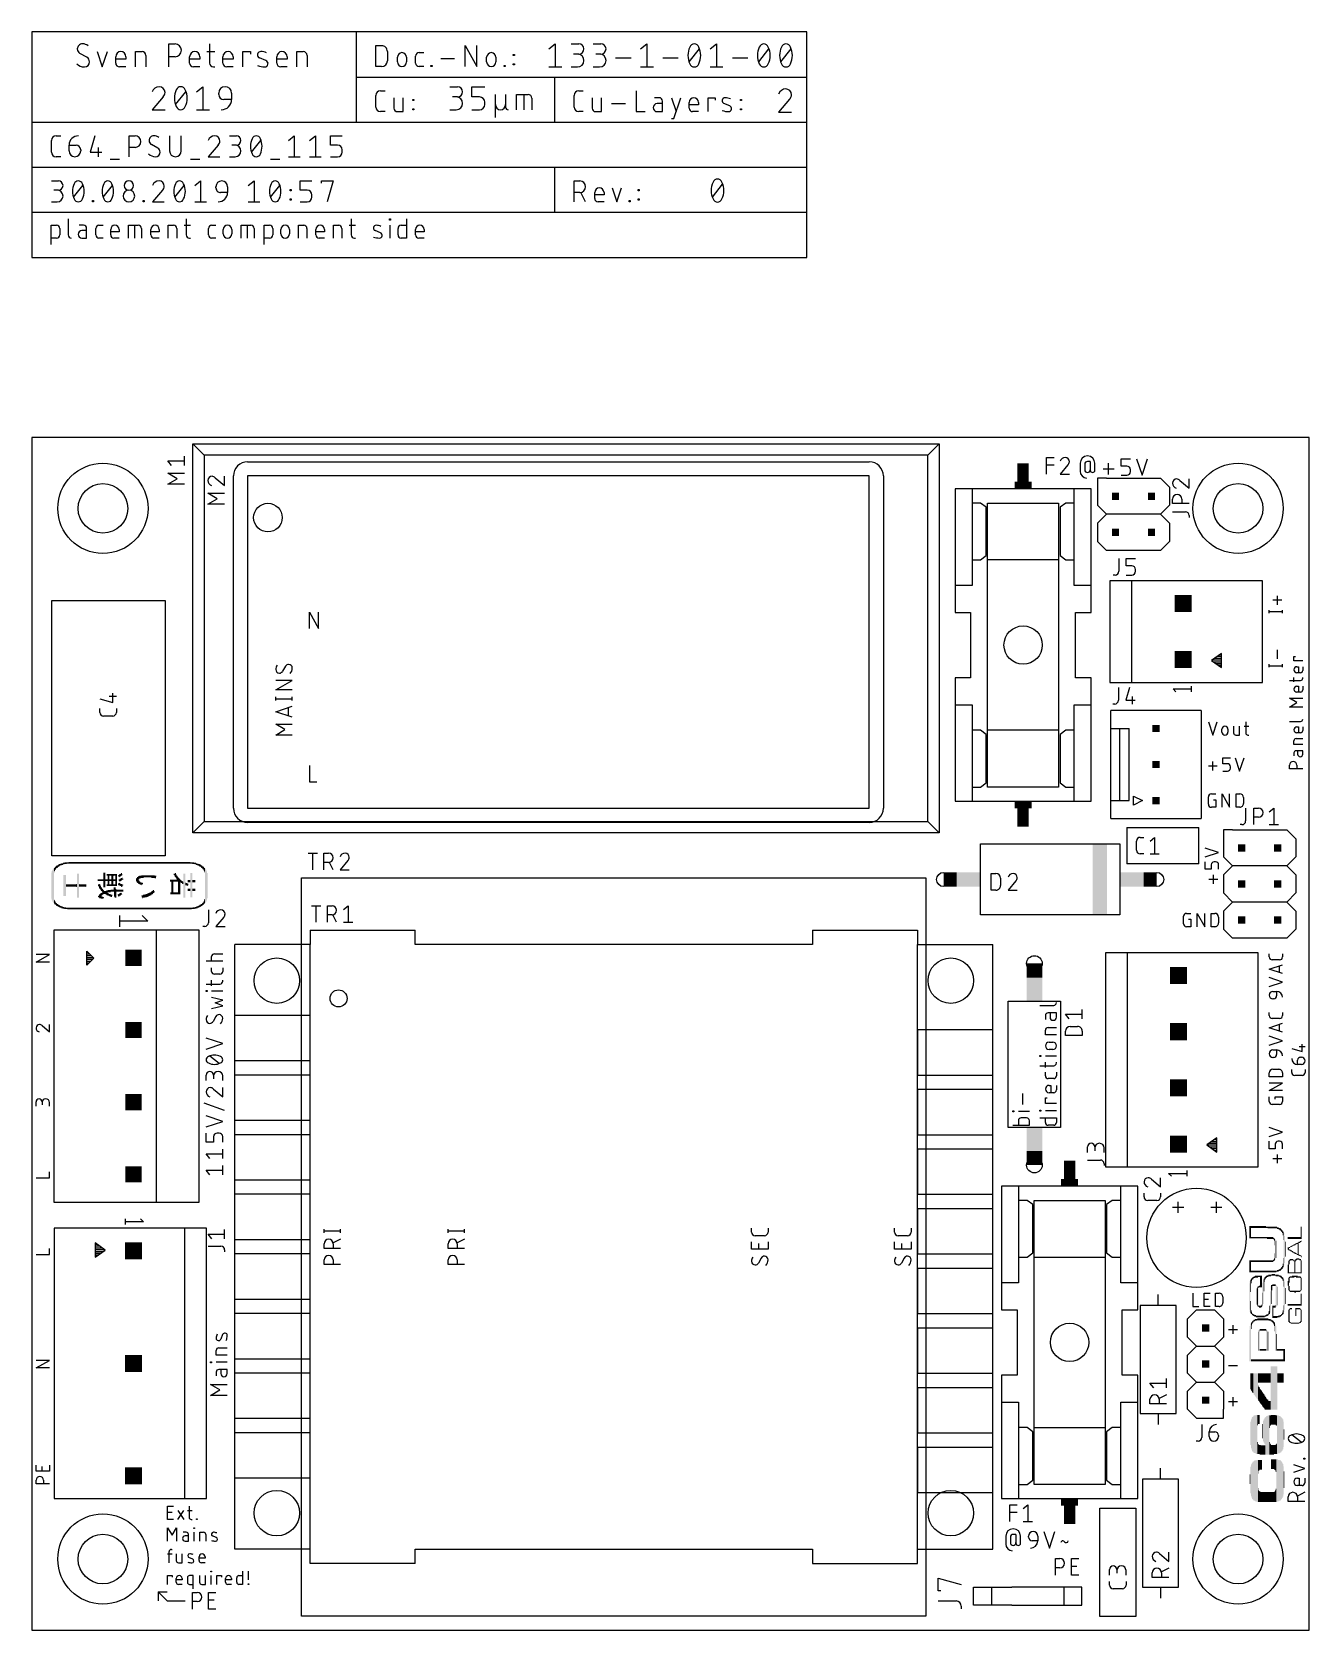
# Model space of a CAD drawing. Extents: x 0 to 90, y 0 to 113.
import ezdxf

# ---------------------------------------------------------------- set-up
doc = ezdxf.new("R2010")
doc.units = 0
for name, color, linetype in [('20', 30, 'CONTINUOUS'), ('21', 253, 'CONTINUOUS'), ('25', 253, 'CONTINUOUS'), ('48', 253, 'CONTINUOUS'), ('51', 253, 'CONTINUOUS')]:
    doc.layers.add(name, color=color, linetype=linetype)

# ---------------------------------------------------------------- blocks, each defined once
blk = doc.blocks.new('RECT')
blk.add_solid([(-0.5, -0.5), (0.5, -0.5), (-0.5, 0.5), (0.5, 0.5)])

msp = doc.modelspace()

# ---------------------------------------------------------------- linework, layer by layer
at = {"layer": '20'}
for p, q in [((90, 84), (0, 84)), ((0, 84), (0, 0)), ((90, 0), (90, 84)), ((0, 0), (90, 0))]:
    msp.add_line(p, q, dxfattribs=at)
for centre, radius in [((69.85, 69.3738), 1.35), ((17.255, 45.7375), 1.6), ((64.755, 45.7375), 1.6), ((73.1287, 20.26), 1.35), ((17.255, 8.2375), 1.6), ((64.755, 8.2375), 1.6)]:
    msp.add_circle(centre, radius, dxfattribs=at)
at = {"layer": '21'}
for p, q in [((2.5485, 99.3839), (2.5485, 98.262)), ((10.8694, 99.3839), (10.8694, 98.262)), ((22.5046, 99.3839), (22.5046, 98.262)), ((25.2019, 99.3091), (25.2019, 99.3839)), ((25.2019, 99.3839), (25.2767, 99.3839)), ((25.2767, 99.3091), (25.2019, 99.3091)), ((25.2767, 99.3839), (25.2767, 99.3091)), ((26.3968, 99.3839), (26.3968, 98.0376)), ((1.3589, 97.5889), (1.3589, 98.9351)), ((1.3589, 98.9351), (1.7328, 98.9351)), ((1.7328, 98.0376), (1.3589, 98.0376)), ((1.9572, 98.7108), (1.9572, 98.262)), ((3.632, 98.9351), (3.3329, 98.9351)), ((3.8564, 98.5612), (3.5199, 98.5612)), ((3.5199, 98.0376), (3.8564, 98.0376)), ((3.8564, 98.0376), (3.8564, 98.7108)), ((4.5006, 98.262), (4.5006, 98.7108)), ((4.725, 98.9351), (5.0241, 98.9351)), ((5.0241, 98.0376), (4.725, 98.0376)), ((5.5481, 98.262), (5.5481, 98.636)), ((6.1464, 98.4864), (5.5481, 98.4864)), ((6.1464, 98.0376), (5.7725, 98.0376)), ((6.1464, 98.636), (6.1464, 98.4864)), ((6.813, 98.0376), (6.813, 98.9351)), ((6.813, 98.9351), (7.4861, 98.9351)), ((7.2617, 98.0376), (7.2617, 98.9351)), ((7.7105, 98.7108), (7.7105, 98.0376)), ((8.3771, 98.262), (8.3771, 98.636)), ((8.9754, 98.4864), (8.3771, 98.4864)), ((8.9754, 98.0376), (8.6014, 98.0376)), ((8.9754, 98.636), (8.9754, 98.4864)), ((9.609, 98.0376), (9.609, 98.9351)), ((9.609, 98.9351), (9.983, 98.9351)), ((10.2074, 98.7108), (10.2074, 98.0376)), ((10.7198, 98.9351), (11.1685, 98.9351)), ((11.0937, 98.0376), (11.1685, 98.0376)), ((12.44, 98.262), (12.44, 98.7108)), ((12.6643, 98.9351), (12.9635, 98.9351)), ((12.9635, 98.0376), (12.6643, 98.0376)), ((13.4875, 98.3368), (13.4875, 98.636)), ((14.0858, 98.636), (14.0858, 98.3368)), ((14.7524, 98.0376), (14.7524, 98.9351)), ((14.7524, 98.9351), (15.4255, 98.9351)), ((15.2011, 98.0376), (15.2011, 98.9351)), ((15.6498, 98.7108), (15.6498, 98.0376)), ((16.3706, 97.5889), (16.3706, 98.9351)), ((16.3706, 98.9351), (16.7446, 98.9351)), ((16.7446, 98.0376), (16.3706, 98.0376)), ((16.969, 98.7108), (16.969, 98.262)), ((17.5484, 98.3368), (17.5484, 98.636)), ((18.1467, 98.636), (18.1467, 98.3368)), ((18.7804, 98.0376), (18.7804, 98.9351)), ((18.7804, 98.9351), (19.1543, 98.9351)), ((19.3787, 98.7108), (19.3787, 98.0376)), ((20.0123, 98.262), (20.0123, 98.636)), ((20.6106, 98.4864), (20.0123, 98.4864)), ((20.6106, 98.0376), (20.2367, 98.0376)), ((20.6106, 98.636), (20.6106, 98.4864)), ((21.2443, 98.0376), (21.2443, 98.9351)), ((21.2443, 98.9351), (21.6182, 98.9351)), ((21.8426, 98.7108), (21.8426, 98.0376)), ((22.355, 98.9351), (22.8038, 98.9351)), ((22.729, 98.0376), (22.8038, 98.0376)), ((24.5594, 98.4116), (24.1854, 98.5612)), ((25.2393, 98.0376), (25.2393, 98.9351)), ((25.7985, 98.262), (25.7985, 98.7108)), ((26.0229, 98.9351), (26.3968, 98.9351)), ((26.3968, 98.0376), (26.0229, 98.0376)), ((27.0391, 98.262), (27.0391, 98.636)), ((27.6374, 98.4864), (27.0391, 98.4864)), ((27.6374, 98.0376), (27.2635, 98.0376)), ((27.6374, 98.636), (27.6374, 98.4864)), ((11.33, 83.55), (63.93, 83.55)), ((11.33, 56.15), (11.33, 83.55)), ((11.33, 83.55), (12.13, 82.75)), ((63.93, 83.55), (63.13, 82.75)), ((63.93, 83.55), (63.93, 56.15)), ((12.13, 82.75), (12.13, 56.95)), ((63.13, 82.75), (12.13, 82.75)), ((15.2, 82.28), (59, 82.28)), ((63.13, 56.95), (63.13, 82.75)), ((73.8696, 82.1746), (73.8696, 81.6229)), ((74.5836, 82.3045), (74.3888, 82.3045)), ((74.5836, 82.3045), (74.5836, 81.6878)), ((74.9081, 81.6878), (74.9081, 82.1746)), ((75.8747, 81.3957), (75.8747, 82.1746)), ((76.7694, 81.9799), (76.7694, 82.4992)), ((76.7694, 82.4992), (77.4185, 82.4992)), ((77.8475, 82.4992), (78.2369, 81.3308)), ((78.2369, 81.3308), (78.6264, 82.4992)), ((14.2, 57.88), (14.2, 81.28)), ((15.2, 81.28), (15.2, 57.88)), ((59, 81.28), (15.2, 81.28)), ((59, 57.88), (59, 81.28)), ((60, 81.28), (60, 57.88)), ((74.1941, 82.1097), (74.1941, 81.7203)), ((75.7238, 81.1213), (75.0888, 81.1213)), ((75.0888, 81.1213), (75.0888, 79.2163)), ((75.4853, 81.7852), (76.2642, 81.7852)), ((75.7238, 81.1213), (79.5337, 81.1213)), ((77.1588, 81.9799), (76.7694, 81.9799)), ((76.7694, 81.3308), (77.1588, 81.3308)), ((77.4185, 81.5904), (77.4185, 81.7203)), ((79.5337, 81.1213), (80.1688, 80.4862)), ((66.25, 80.3738), (65.05, 80.3738)), ((65.05, 80.3738), (65.05, 73.5738)), ((74.65, 80.3738), (66.25, 80.3738)), ((66.25, 80.3738), (66.25, 79.3738)), ((73.45, 73.5738), (73.45, 80.3738)), ((74.65, 73.5738), (74.65, 80.3738)), ((80.1688, 80.4862), (80.1688, 79.2163)), ((66.25, 79.3738), (66.25, 75.3738)), ((66.85, 79.3738), (66.25, 79.3738)), ((67.25, 79.0738), (66.85, 79.3738)), ((67.25, 75.6737), (67.25, 79.0738)), ((67.35, 79.3738), (72.35, 79.3738)), ((67.35, 75.3738), (67.35, 79.3738)), ((67.35, 75.3738), (67.35, 79.3738)), ((72.35, 79.3738), (72.35, 75.3738)), ((72.35, 79.3738), (72.35, 75.3738)), ((72.85, 79.3738), (72.45, 79.0738)), ((72.45, 79.0738), (72.45, 75.6737)), ((73.45, 79.3738), (72.85, 79.3738)), ((75.0888, 79.2163), (75.7238, 78.5812)), ((80.1688, 79.2163), (79.5337, 78.5812)), ((75.7238, 78.5812), (75.0888, 77.9463)), ((75.0888, 77.9463), (75.0888, 76.6763)), ((79.5337, 78.5812), (75.7238, 78.5812)), ((79.5337, 78.5812), (80.1688, 77.9463)), ((80.1688, 77.9463), (80.1688, 76.6763)), ((75.0888, 76.6763), (75.7238, 76.0413)), ((80.1688, 76.6763), (79.5337, 76.0413)), ((66.85, 75.3738), (67.25, 75.6737)), ((72.45, 75.6737), (72.85, 75.3738)), ((79.5337, 76.0413), (75.7238, 76.0413)), ((66.25, 75.3738), (66.25, 73.5738)), ((66.25, 75.3738), (66.85, 75.3738)), ((67.35, 63.3738), (67.35, 75.3738)), ((72.35, 75.3738), (67.35, 75.3738)), ((72.35, 75.3738), (72.35, 63.3738)), ((72.85, 75.3738), (73.45, 75.3738)), ((65.05, 73.5738), (65.05, 71.6737)), ((66.25, 73.5738), (65.05, 73.5738)), ((74.65, 73.5738), (73.45, 73.5738)), ((74.65, 71.6737), (74.65, 73.5738)), ((77.5213, 73.9063), (75.9712, 73.9063)), ((75.9712, 73.9063), (75.9712, 66.7463)), ((86.7212, 73.9063), (77.5213, 73.9063)), ((77.5213, 66.7463), (77.5213, 73.9063)), ((86.7212, 66.7463), (86.7212, 73.9063)), ((1.3925, 72.5187), (9.3925, 72.5187)), ((1.3925, 54.5188), (1.3925, 72.5187)), ((9.3925, 72.5187), (9.3925, 54.5188)), ((88.0794, 72.5231), (87.4529, 72.5231)), ((87.7662, 72.2098), (87.7662, 72.8363)), ((19.5508, 70.5308), (19.5508, 71.6992)), ((19.5508, 71.6992), (20.1999, 70.5308)), ((20.1999, 70.5308), (20.1999, 71.6992)), ((65.05, 71.6737), (66.15, 71.6737)), ((66.15, 71.6737), (66.15, 67.0738)), ((73.55, 67.0738), (73.55, 71.6737)), ((73.55, 71.6737), (74.65, 71.6737)), ((87.1919, 71.6262), (87.1919, 71.835)), ((87.1919, 71.7306), (88.1317, 71.7306)), ((88.1317, 71.6262), (88.1317, 71.835)), ((83.8213, 68.7863), (83.1213, 68.2863)), ((83.7103, 68.707), (83.8213, 68.707)), ((83.8213, 67.7863), (83.8213, 68.7863)), ((87.7662, 68.3998), (87.7662, 69.0263)), ((17.8624, 67.8822), (17.6676, 67.5252)), ((83.1213, 68.2863), (83.8213, 67.7863)), ((83.1769, 68.326), (83.8213, 68.326)), ((83.2434, 68.199), (83.8213, 68.199)), ((83.3547, 68.453), (83.8213, 68.453)), ((83.4212, 68.072), (83.8213, 68.072)), ((83.5325, 68.58), (83.8213, 68.58)), ((83.599, 67.945), (83.8213, 67.945)), ((83.7768, 67.818), (83.8213, 67.818)), ((87.1919, 67.8162), (87.1919, 68.025)), ((87.1919, 67.9206), (88.1317, 67.9206)), ((88.1317, 67.8162), (88.1317, 68.025)), ((88.9339, 68.2562), (88.9339, 68.5695)), ((88.9339, 68.5695), (89.0383, 68.5695)), ((89.5604, 68.2562), (88.9339, 68.2562)), ((89.1427, 67.8458), (89.2471, 67.8458)), ((89.2471, 67.8458), (89.2471, 67.4281)), ((89.5604, 67.8458), (89.5604, 67.5848)), ((17.1808, 66.2199), (18.3492, 66.869)), ((18.3492, 66.869), (17.1808, 66.869)), ((66.15, 67.0738), (65.05, 67.0738)), ((65.05, 67.0738), (65.05, 65.1737)), ((74.65, 67.0738), (73.55, 67.0738)), ((74.65, 65.1737), (74.65, 67.0738)), ((75.9712, 66.7463), (77.5213, 66.7463)), ((77.5213, 66.7463), (86.7212, 66.7463)), ((81.7212, 66.0863), (81.7212, 66.4862)), ((88.6206, 66.8766), (89.4038, 66.8766)), ((88.9339, 66.7721), (88.9339, 67.0854)), ((89.4038, 67.4281), (89.1427, 67.4281)), ((89.1427, 66.4742), (89.2471, 66.4742)), ((89.2471, 66.4742), (89.2471, 66.0565)), ((89.5604, 67.0332), (89.5604, 67.0854)), ((89.5604, 66.4742), (89.5604, 66.2132)), ((18.3492, 66.2199), (17.1808, 66.2199)), ((17.1808, 65.4621), (17.1808, 65.7218)), ((17.1808, 65.592), (18.3492, 65.592)), ((18.3492, 65.4621), (18.3492, 65.7218)), ((80.6213, 66.0863), (80.4213, 66.2863)), ((80.4213, 66.2863), (81.7212, 66.2863)), ((89.1427, 65.3205), (88.6206, 65.6338)), ((88.6206, 65.6338), (89.5604, 65.6338)), ((88.6206, 65.0072), (89.1427, 65.3205)), ((89.4038, 66.0565), (89.1427, 66.0565)), ((17.1808, 64.6776), (18.3492, 65.067)), ((18.3492, 64.2881), (17.1808, 64.6776)), ((18.0571, 64.9697), (18.0571, 64.3855)), ((65.05, 65.1737), (65.05, 58.3738)), ((65.05, 65.1737), (66.25, 65.1737)), ((66.25, 65.1737), (66.25, 58.3738)), ((73.45, 63.3738), (73.45, 65.1737)), ((73.45, 65.1737), (74.65, 65.1737)), ((74.65, 58.3738), (74.65, 65.1737)), ((82.3912, 64.77), (76.0413, 64.77)), ((76.0413, 63.5), (76.0413, 64.77)), ((82.3912, 64.77), (82.3912, 57.15)), ((89.5604, 65.0072), (88.6206, 65.0072)), ((17.8299, 63.4203), (17.1808, 63.8097)), ((17.1808, 63.8097), (18.3492, 63.8097)), ((17.1808, 63.0308), (17.8299, 63.4203)), ((18.3492, 63.0308), (17.1808, 63.0308)), ((66.85, 63.3738), (66.25, 63.3738)), ((67.25, 63.0738), (66.85, 63.3738)), ((67.25, 59.6738), (67.25, 63.0738)), ((67.35, 59.3738), (67.35, 63.3738)), ((72.35, 63.3738), (67.35, 63.3738)), ((67.35, 59.3738), (67.35, 63.3738)), ((72.35, 63.3738), (72.35, 59.3738)), ((72.35, 63.3738), (72.35, 59.3738)), ((72.85, 63.3738), (72.45, 63.0738)), ((72.45, 63.0738), (72.45, 59.6738)), ((73.45, 63.3738), (72.85, 63.3738)), ((73.45, 59.3738), (73.45, 63.3738)), ((76.0413, 58.42), (76.0413, 63.5)), ((76.0413, 63.5), (76.6763, 63.5)), ((76.6763, 58.42), (76.6763, 63.5)), ((76.6763, 63.5), (77.3113, 63.5)), ((77.3113, 58.42), (77.3113, 63.5)), ((82.9056, 63.9699), (83.2189, 63.0301)), ((83.2189, 63.0301), (83.5321, 63.9699)), ((83.8635, 63.2389), (83.8635, 63.4478)), ((84.2811, 63.4478), (84.2811, 63.2389)), ((84.6864, 63.6566), (84.6864, 63.1867)), ((85.1041, 63.0301), (85.1041, 63.6566)), ((85.4325, 63.6566), (85.7458, 63.6566)), ((85.5369, 63.9699), (85.5369, 63.1867)), ((88.6206, 63.9965), (89.4038, 63.9965)), ((89.1427, 63.6091), (89.2471, 63.6091)), ((89.4038, 63.1914), (89.1427, 63.1914)), ((89.2471, 63.6091), (89.2471, 63.1914)), ((89.5604, 63.6091), (89.5604, 63.3481)), ((84.843, 63.0301), (85.1041, 63.0301)), ((85.6936, 63.0301), (85.7458, 63.0301)), ((88.9339, 62.3685), (88.9339, 62.6295)), ((89.5604, 62.3685), (88.9339, 62.3685)), ((89.0905, 62.7862), (89.5604, 62.7862)), ((89.5604, 61.9282), (89.0905, 61.9282)), ((89.1949, 61.9282), (89.1949, 61.6932)), ((89.5604, 61.6932), (89.5604, 61.9282)), ((19.5508, 60.8992), (19.5508, 59.7308)), ((82.9056, 60.8556), (83.5321, 60.8556)), ((83.2189, 60.5423), (83.2189, 61.1688)), ((83.9332, 61.0122), (83.9332, 61.4299)), ((83.9332, 61.4299), (84.4553, 61.4299)), ((84.2464, 61.0122), (83.9332, 61.0122)), ((84.4553, 60.6989), (84.4553, 60.8034)), ((84.7954, 61.4299), (85.1086, 60.4901)), ((85.1086, 60.4901), (85.4219, 61.4299)), ((88.6206, 60.653), (88.6206, 60.9141)), ((88.9339, 61.7715), (88.9339, 61.5627)), ((89.1427, 60.9141), (89.1427, 60.653)), ((19.5508, 59.7308), (20.0701, 59.7308)), ((66.85, 59.3738), (67.25, 59.6738)), ((72.45, 59.6738), (72.85, 59.3738)), ((83.9332, 60.4901), (84.2464, 60.4901)), ((89.5604, 60.653), (88.6206, 60.653)), ((66.25, 59.3738), (66.85, 59.3738)), ((72.35, 59.3738), (67.35, 59.3738)), ((72.85, 59.3738), (73.45, 59.3738)), ((73.45, 58.3738), (73.45, 59.3738)), ((77.6288, 58.1025), (77.6288, 58.7375)), ((77.6288, 58.7375), (78.2638, 58.42)), ((82.9056, 58.1589), (82.9056, 58.6811)), ((83.1144, 58.8899), (83.4277, 58.8899)), ((83.881, 57.9501), (83.881, 58.8899)), ((83.881, 58.8899), (84.4031, 57.9501)), ((84.4031, 57.9501), (84.4031, 58.8899)), ((84.8563, 57.9501), (84.8563, 58.8899)), ((84.8563, 58.8899), (85.1174, 58.8899)), ((85.3784, 58.6288), (85.3784, 58.2112)), ((15.2, 57.88), (59, 57.88)), ((65.05, 58.3738), (73.45, 58.3738)), ((73.45, 58.3738), (74.65, 58.3738)), ((76.0413, 57.15), (76.0413, 58.42)), ((76.0413, 58.42), (76.6763, 58.42)), ((76.6763, 58.42), (77.3113, 58.42)), ((78.2638, 58.42), (77.6288, 58.1025)), ((83.4277, 57.9501), (83.1144, 57.9501)), ((83.2711, 58.4722), (83.4277, 58.4722)), ((83.4277, 58.4722), (83.4277, 57.9501)), ((85.1174, 57.9501), (84.8563, 57.9501)), ((12.13, 56.95), (11.33, 56.15)), ((12.13, 56.95), (63.13, 56.95)), ((59, 56.88), (15.2, 56.88)), ((63.93, 56.15), (63.13, 56.95)), ((76.0413, 57.15), (82.3912, 57.15)), ((77.1525, 56.515), (82.2325, 56.515)), ((77.1525, 56.515), (77.1525, 53.975)), ((82.2325, 53.975), (82.2325, 56.515)), ((84.6138, 56.3563), (83.9788, 56.3563)), ((83.9788, 56.3563), (83.9788, 54.4513)), ((84.6138, 56.3563), (88.4237, 56.3563)), ((88.4237, 56.3563), (89.0588, 55.7213)), ((63.93, 56.15), (11.33, 56.15)), ((66.855, 55.3638), (76.655, 55.3638)), ((66.855, 50.3638), (66.855, 55.3638)), ((76.655, 55.3638), (76.655, 50.3638)), ((89.0588, 55.7213), (89.0588, 54.4513)), ((9.3925, 54.5188), (1.3925, 54.5188)), ((83.6232, 54.7611), (82.6834, 55.0744)), ((82.6834, 54.4479), (83.6232, 54.7611)), ((82.6834, 53.5857), (82.6834, 54.1078)), ((83.4143, 54.1078), (83.3099, 54.1078)), ((83.9788, 54.4513), (84.6138, 53.8163)), ((89.0588, 54.4513), (88.4237, 53.8163)), ((19.005, 0.9875), (19.005, 52.9875)), ((19.005, 52.9875), (63.005, 52.9875)), ((63.005, 52.9875), (63.005, 0.9875)), ((82.2325, 53.975), (77.1525, 53.975)), ((83.101, 53.5857), (82.6834, 53.5857)), ((83.101, 53.8989), (83.101, 53.5857)), ((83.2577, 52.5581), (83.2577, 53.1846)), ((83.6232, 53.5857), (83.6232, 53.8989)), ((84.6138, 53.8163), (83.9788, 53.1813)), ((83.9788, 53.1813), (83.9788, 51.9113)), ((88.4237, 53.8163), (84.6138, 53.8163)), ((88.4237, 53.8163), (89.0588, 53.1813)), ((89.0588, 53.1813), (89.0588, 51.9113)), ((83.5709, 52.8714), (82.9444, 52.8714)), ((83.9788, 51.9113), (84.6138, 51.2763)), ((89.0588, 51.9113), (88.4237, 51.2763)), ((84.6138, 51.2763), (83.9788, 50.6412)), ((88.4237, 51.2763), (84.6138, 51.2763)), ((88.4237, 51.2763), (89.0588, 50.6412)), ((6.16, 50.32), (6.16, 49.52)), ((8.16, 49.92), (6.16, 49.92)), ((7.76, 50.32), (8.16, 49.92)), ((76.655, 50.3638), (66.855, 50.3638)), ((81.1503, 49.7452), (81.1503, 50.2673)), ((81.3592, 50.4762), (81.6724, 50.4762)), ((81.6724, 49.5364), (81.3592, 49.5364)), ((81.5158, 50.0585), (81.6724, 50.0585)), ((81.6724, 50.0585), (81.6724, 49.5364)), ((82.1257, 49.5364), (82.1257, 50.4762)), ((82.1257, 50.4762), (82.6478, 49.5364)), ((82.6478, 49.5364), (82.6478, 50.4762)), ((83.101, 49.5364), (83.101, 50.4762)), ((83.101, 50.4762), (83.3621, 50.4762)), ((83.3621, 49.5364), (83.101, 49.5364)), ((83.6232, 50.2151), (83.6232, 49.7974)), ((83.9788, 50.6412), (83.9788, 49.3713)), ((89.0588, 50.6412), (89.0588, 49.3713)), ((1.56, 30.12), (1.56, 49.32)), ((1.56, 49.32), (8.76, 49.32)), ((8.76, 49.32), (8.76, 30.12)), ((8.76, 49.32), (11.76, 49.32)), ((11.76, 49.32), (11.76, 30.12)), ((19.605, 49.2875), (19.605, 48.2875)), ((19.605, 49.2875), (27.005, 49.2875)), ((27.005, 48.2875), (27.005, 49.2875)), ((55.005, 49.2875), (55.005, 48.2875)), ((55.005, 49.2875), (62.405, 49.2875)), ((62.405, 49.2875), (62.405, 48.2875)), ((83.9788, 49.3713), (84.6138, 48.7363)), ((88.4237, 48.7363), (84.6138, 48.7363)), ((89.0588, 49.3713), (88.4237, 48.7363)), ((0.2921, 47.0464), (1.2319, 47.5686)), ((1.2319, 47.5686), (0.2921, 47.5686)), ((3.86, 47.82), (4.36, 47.32)), ((3.86, 46.82), (3.86, 47.82)), ((3.86, 47.752), (3.928, 47.752)), ((3.86, 47.625), (4.055, 47.625)), ((3.86, 47.498), (4.182, 47.498)), ((3.86, 47.371), (4.309, 47.371)), ((4.36, 47.32), (3.86, 46.82)), ((12.664, 47.1057), (12.664, 47.4303)), ((12.8588, 47.625), (13.443, 47.625)), ((14.305, 5.6875), (14.305, 48.2875)), ((19.605, 48.2875), (14.305, 48.2875)), ((19.605, 5.6875), (19.605, 48.2875)), ((55.005, 48.2875), (27.005, 48.2875)), ((62.405, 48.2875), (67.705, 48.2875)), ((62.405, 5.6875), (62.405, 48.2875)), ((67.705, 5.6875), (67.705, 48.2875)), ((77.2037, 47.7037), (75.6538, 47.7037)), ((75.6538, 47.7037), (75.6538, 32.6238)), ((86.4038, 47.7037), (77.2037, 47.7037)), ((77.2037, 32.6238), (77.2037, 47.7037)), ((86.4038, 32.6238), (86.4038, 47.7037)), ((87.1919, 47.4078), (87.1919, 47.6166)), ((88.1317, 47.6166), (88.1317, 47.4078)), ((1.2319, 47.0464), (0.2921, 47.0464)), ((3.86, 47.244), (4.284, 47.244)), ((3.86, 47.117), (4.157, 47.117)), ((3.86, 46.99), (4.03, 46.99)), ((3.86, 46.863), (3.903, 46.863)), ((13.443, 47.1057), (12.2746, 47.1057)), ((12.664, 46.3874), (12.664, 46.647)), ((13.2482, 46.1926), (12.8588, 46.1926)), ((13.443, 46.647), (13.443, 46.3874)), ((87.1919, 46.5482), (88.1317, 46.8615)), ((88.1317, 46.2349), (87.1919, 46.5482)), ((87.9228, 47.199), (87.4007, 47.199)), ((87.8967, 46.7831), (87.8967, 46.3132)), ((12.2746, 45.5005), (13.2482, 45.5005)), ((12.2746, 44.9707), (12.2746, 45.0356)), ((12.2746, 45.0356), (12.3395, 45.0356)), ((12.3395, 45.0356), (12.3395, 44.9707)), ((12.664, 45.3707), (12.664, 45.7601)), ((13.443, 45.6952), (13.443, 45.7601)), ((88.1317, 45.6338), (87.1919, 45.9471)), ((87.1919, 45.3205), (88.1317, 45.6338)), ((12.3395, 44.9707), (12.2746, 44.9707)), ((13.443, 45.0031), (12.664, 45.0031)), ((13.443, 44.3597), (12.664, 44.5544)), ((12.664, 43.7755), (13.443, 43.9702)), ((12.9237, 44.165), (13.443, 44.3597)), ((13.443, 43.9702), (12.9237, 44.165)), ((68.7938, 35.3963), (68.7938, 44.2963)), ((68.7938, 44.2963), (72.4938, 44.2963)), ((72.4938, 44.2963), (72.4938, 35.3963)), ((87.4529, 44.9805), (87.714, 44.9805)), ((87.5051, 44.4584), (87.4529, 44.4584)), ((87.714, 44.9805), (87.714, 44.6672)), ((12.9561, 43.2167), (12.7614, 42.8597)), ((19.605, 43.2875), (14.305, 43.2875)), ((19.605, 40.0875), (19.605, 43.2875)), ((87.1919, 43.2803), (87.1919, 43.4892)), ((87.9228, 43.0715), (87.4007, 43.0715)), ((88.1317, 43.4892), (88.1317, 43.2803)), ((0.7098, 42.569), (1.2319, 42.1252)), ((1.2319, 42.1252), (1.2319, 42.6473)), ((13.443, 41.3075), (12.2746, 41.6969)), ((62.405, 42.2875), (62.405, 39.0875)), ((62.405, 42.2875), (67.705, 42.2875)), ((87.1919, 42.4207), (88.1317, 42.734)), ((88.1317, 42.1074), (87.1919, 42.4207)), ((88.1317, 41.5063), (87.1919, 41.8196)), ((87.8967, 42.6556), (87.8967, 42.1857)), ((12.2746, 40.918), (13.443, 41.3075)), ((87.1919, 41.193), (88.1317, 41.5063)), ((87.4529, 40.853), (87.714, 40.853)), ((87.714, 40.853), (87.714, 40.5397)), ((88.7794, 40.951), (89.5103, 40.7422)), ((89.3015, 41.1077), (89.7191, 41.1077)), ((89.5103, 40.7422), (89.5103, 41.2643)), ((13.1833, 39.9048), (12.5342, 40.4241)), ((19.605, 40.0875), (14.305, 40.0875)), ((87.5051, 40.3309), (87.4529, 40.3309)), ((87.4529, 39.4952), (87.8706, 39.4952)), ((88.7794, 39.2721), (88.7794, 39.4809)), ((89.197, 39.8278), (89.197, 40.141)), ((89.4581, 39.8278), (89.197, 39.8278)), ((89.4059, 40.3499), (89.4581, 40.3499)), ((89.7191, 39.4809), (89.7191, 39.2721)), ((12.2746, 38.6969), (12.2746, 39.0864)), ((12.7938, 39.0864), (12.7938, 38.8267)), ((13.443, 38.6969), (13.443, 39.0215)), ((19.605, 39.0875), (14.305, 39.0875)), ((19.605, 35.8875), (19.605, 39.0875)), ((62.405, 39.0875), (67.705, 39.0875)), ((87.1919, 38.9731), (87.1919, 39.2341)), ((88.1317, 38.9731), (87.1919, 38.9731)), ((87.1919, 37.9977), (88.1317, 38.5198)), ((88.1317, 38.5198), (87.1919, 38.5198)), ((88.1317, 39.2341), (88.1317, 38.9731)), ((89.5103, 39.0632), (88.9882, 39.0632)), ((0.2921, 36.8864), (0.2921, 37.1997)), ((0.7098, 37.1997), (0.7098, 36.9909)), ((1.2319, 36.8864), (1.2319, 37.1475)), ((12.7938, 38.1057), (13.443, 37.5539)), ((13.443, 37.5539), (13.443, 38.203)), ((62.405, 38.0875), (62.405, 34.8875)), ((62.405, 38.0875), (67.705, 38.0875)), ((88.1317, 37.9977), (87.1919, 37.9977)), ((87.1919, 37.2312), (87.1919, 37.5444)), ((87.6095, 37.3878), (87.6095, 37.5444)), ((87.6095, 37.5444), (88.1317, 37.5444)), ((88.1317, 37.5444), (88.1317, 37.2312)), ((13.5728, 36.5901), (12.1447, 37.1094)), ((13.443, 35.8211), (12.2746, 36.2105)), ((87.9228, 37.0223), (87.4007, 37.0223)), ((12.2746, 35.4316), (13.443, 35.8211)), ((12.2746, 34.3535), (12.2746, 35.0026)), ((13.1833, 35.0026), (13.0535, 35.0026)), ((19.605, 35.8875), (14.305, 35.8875)), ((72.4938, 35.3963), (68.7938, 35.3963)), ((88.1317, 35.0761), (87.1919, 35.3894)), ((87.1919, 34.7629), (88.1317, 35.0761)), ((12.7938, 34.3535), (12.2746, 34.3535)), ((12.7938, 34.743), (12.7938, 34.3535)), ((13.443, 34.3535), (13.443, 34.743)), ((13.443, 33.2105), (13.443, 33.8596)), ((19.605, 34.8875), (14.305, 34.8875)), ((19.605, 31.6875), (19.605, 34.8875)), ((62.405, 34.8875), (67.705, 34.8875)), ((62.405, 33.8875), (62.405, 30.6875)), ((62.405, 33.8875), (67.705, 33.8875)), ((83.5038, 34.6638), (82.8038, 34.1638)), ((82.8038, 34.1638), (83.5038, 33.6638)), ((82.8048, 34.163), (83.5038, 34.163)), ((82.9805, 34.29), (83.5038, 34.29)), ((82.9826, 34.036), (83.5038, 34.036)), ((83.1583, 34.417), (83.5038, 34.417)), ((83.1604, 33.909), (83.5038, 33.909)), ((83.3361, 34.544), (83.5038, 34.544)), ((83.3382, 33.782), (83.5038, 33.782)), ((83.5038, 33.6638), (83.5038, 34.6638)), ((87.1919, 33.9007), (87.1919, 34.4228)), ((87.6095, 33.9007), (87.1919, 33.9007)), ((87.6095, 34.2139), (87.6095, 33.9007)), ((87.9228, 34.4228), (87.8184, 34.4228)), ((88.1317, 33.9007), (88.1317, 34.2139)), ((12.5342, 33.2105), (12.2746, 33.5351)), ((12.2746, 33.5351), (13.443, 33.5351)), ((13.443, 32.0675), (13.443, 32.7166)), ((88.0794, 33.1864), (87.4529, 33.1864)), ((87.7662, 32.8731), (87.7662, 33.4996)), ((0.2921, 31.8587), (1.2319, 31.8587)), ((1.2319, 31.8587), (1.2319, 32.2763)), ((12.5342, 32.0675), (12.2746, 32.3921)), ((12.2746, 32.3921), (13.443, 32.3921)), ((19.605, 31.6875), (14.305, 31.6875)), ((75.6538, 32.6238), (77.2037, 32.6238)), ((77.2037, 32.6238), (86.4038, 32.6238)), ((80.3038, 31.9638), (80.1038, 32.1638)), ((80.1038, 32.1638), (81.4038, 32.1638)), ((81.4038, 31.9638), (81.4038, 32.3638)), ((19.605, 30.6875), (14.305, 30.6875)), ((19.605, 27.4875), (19.605, 30.6875)), ((62.405, 30.6875), (67.705, 30.6875)), ((69.5288, 31.26), (68.3287, 31.26)), ((68.3287, 31.26), (68.3287, 24.46)), ((77.9288, 31.26), (69.5288, 31.26)), ((69.5288, 31.26), (69.5288, 30.26)), ((76.7288, 24.46), (76.7288, 31.26)), ((77.9288, 24.46), (77.9288, 31.26)), ((8.76, 30.12), (1.56, 30.12)), ((11.76, 30.12), (8.76, 30.12)), ((62.405, 29.6875), (62.405, 26.4875)), ((62.405, 29.6875), (67.705, 29.6875)), ((69.5288, 30.26), (69.5288, 26.26)), ((70.1287, 30.26), (69.5288, 30.26)), ((70.5288, 29.96), (70.1287, 30.26)), ((70.5288, 26.56), (70.5288, 29.96)), ((70.6287, 26.26), (70.6287, 30.26)), ((70.6287, 30.26), (75.6287, 30.26)), ((70.6287, 26.26), (70.6287, 30.26)), ((75.6287, 30.26), (75.6287, 26.26)), ((75.6287, 30.26), (75.6287, 26.26)), ((76.1287, 30.26), (75.7288, 29.96)), ((75.7288, 29.96), (75.7288, 26.56)), ((76.7288, 30.26), (76.1287, 30.26)), ((81.1642, 29.7698), (80.3853, 29.7698)), ((80.7748, 29.3804), (80.7748, 30.1593)), ((83.863, 29.7697), (83.0841, 29.7697)), ((83.4736, 29.3803), (83.4736, 30.1592)), ((1.56, 28.3), (1.56, 9.26)), ((10.76, 28.3), (1.56, 28.3)), ((6.56, 28.96), (6.56, 28.56)), ((7.86, 28.76), (6.56, 28.76)), ((7.66, 28.96), (7.86, 28.76)), ((12.31, 28.3), (10.76, 28.3)), ((10.76, 28.3), (10.76, 9.26)), ((12.31, 9.26), (12.31, 28.3)), ((20.5858, 27.9753), (20.5858, 28.2349)), ((21.7542, 27.9753), (21.7542, 28.2349)), ((29.3258, 27.9753), (29.3258, 28.2349)), ((30.4942, 27.9753), (30.4942, 28.2349)), ((50.7058, 28.0336), (50.7058, 28.2932)), ((51.8742, 28.2932), (51.8742, 28.0336)), ((60.7858, 28.0336), (60.7858, 28.2932)), ((61.9542, 28.2932), (61.9542, 28.0336)), ((4.46, 27.26), (4.46, 26.26)), ((5.16, 26.76), (4.46, 27.26)), ((4.46, 27.178), (4.5748, 27.178)), ((4.46, 27.051), (4.7526, 27.051)), ((19.605, 27.4875), (14.305, 27.4875)), ((20.5858, 28.1051), (21.7542, 28.1051)), ((20.5858, 26.8735), (20.5858, 27.1981)), ((21.7542, 27.5226), (21.2349, 27.263)), ((21.2349, 27.1981), (21.2349, 26.8735)), ((29.3258, 28.1051), (30.4942, 28.1051)), ((29.3258, 26.8735), (29.3258, 27.1981)), ((30.4942, 27.5226), (29.9749, 27.263)), ((29.9749, 27.1981), (29.9749, 26.8735)), ((50.7058, 26.827), (50.7058, 27.3463)), ((51.6146, 27.7739), (50.9654, 27.7739)), ((51.2251, 26.827), (51.2251, 27.2165)), ((51.8742, 27.3463), (51.8742, 26.827)), ((60.7858, 26.827), (60.7858, 27.3463)), ((61.6946, 27.7739), (61.0454, 27.7739)), ((61.3051, 26.827), (61.3051, 27.2165)), ((61.9542, 27.3463), (61.9542, 26.827)), ((0.2921, 26.4612), (1.2319, 26.4612)), ((1.2319, 26.4612), (1.2319, 26.8788)), ((4.46, 26.924), (4.9304, 26.924)), ((4.46, 26.797), (5.1082, 26.797)), ((4.46, 26.26), (5.16, 26.76)), ((4.46, 26.67), (5.034, 26.67)), ((4.46, 26.543), (4.8562, 26.543)), ((4.46, 26.416), (4.6784, 26.416)), ((4.46, 26.289), (4.5006, 26.289)), ((19.605, 26.4875), (14.305, 26.4875)), ((19.605, 23.2875), (19.605, 26.4875)), ((21.7542, 26.8735), (20.5858, 26.8735)), ((20.5858, 25.7401), (20.5858, 26.0646)), ((21.2349, 26.0646), (21.2349, 25.7401)), ((30.4942, 26.8735), (29.3258, 26.8735)), ((29.3258, 25.7401), (29.3258, 26.0646)), ((29.9749, 26.0646), (29.9749, 25.7401)), ((51.8742, 26.827), (50.7058, 26.827)), ((51.3874, 26.2011), (51.1926, 25.844)), ((61.9542, 26.827), (60.7858, 26.827)), ((61.4674, 26.2011), (61.2726, 25.844)), ((62.405, 26.4875), (67.705, 26.4875)), ((69.5288, 26.26), (69.5288, 24.46)), ((69.5288, 26.26), (70.1287, 26.26)), ((70.1287, 26.26), (70.5288, 26.56)), ((70.6287, 14.26), (70.6287, 26.26)), ((70.6287, 26.26), (75.6287, 26.26)), ((75.6287, 26.26), (75.6287, 14.26)), ((75.7288, 26.56), (76.1287, 26.26)), ((76.1287, 26.26), (76.7288, 26.26)), ((21.7542, 25.7401), (20.5858, 25.7401)), ((30.4942, 25.7401), (29.3258, 25.7401)), ((62.405, 25.4875), (62.405, 22.2875)), ((62.405, 25.4875), (67.705, 25.4875)), ((68.3287, 24.46), (68.3287, 22.56)), ((69.5288, 24.46), (68.3287, 24.46)), ((77.9288, 24.46), (76.7288, 24.46)), ((77.9288, 22.56), (77.9288, 24.46)), ((81.8148, 23.7267), (81.8148, 22.7869)), ((82.6073, 22.7869), (82.6073, 23.7267)), ((82.6073, 23.7267), (83.025, 23.7267)), ((83.398, 22.7869), (83.398, 23.7267)), ((83.398, 23.7267), (83.6591, 23.7267)), ((19.605, 23.2875), (14.305, 23.2875)), ((68.3287, 22.56), (69.4288, 22.56)), ((69.4288, 22.56), (69.4288, 17.96)), ((76.8287, 17.96), (76.8287, 22.56)), ((76.8287, 22.56), (77.9288, 22.56)), ((78.105, 22.86), (78.105, 15.24)), ((80.645, 22.86), (78.105, 22.86)), ((79.375, 22.86), (79.375, 23.622)), ((80.645, 15.24), (80.645, 22.86)), ((81.4387, 21.9075), (82.0738, 22.5425)), ((81.8148, 22.7869), (82.2325, 22.7869)), ((82.0738, 22.5425), (83.3438, 22.5425)), ((82.6073, 23.309), (82.9206, 23.309)), ((83.025, 22.7869), (82.6073, 22.7869)), ((83.3438, 22.5425), (83.9788, 21.9075)), ((83.6591, 22.7869), (83.398, 22.7869)), ((83.9202, 23.4656), (83.9202, 23.0479)), ((19.605, 22.2875), (14.305, 22.2875)), ((19.605, 19.0875), (19.605, 22.2875)), ((62.405, 22.2875), (67.705, 22.2875)), ((81.4387, 20.6375), (81.4387, 21.9075)), ((83.9788, 21.9075), (83.9788, 20.6375)), ((84.6476, 20.8548), (84.6476, 21.4813)), ((13.4359, 20.8104), (13.3061, 20.4858)), ((62.405, 21.2875), (62.405, 18.0875)), ((62.405, 21.2875), (67.705, 21.2875)), ((82.0738, 20.0025), (81.4387, 20.6375)), ((83.9788, 20.6375), (83.3438, 20.0025)), ((84.3344, 21.1681), (84.9609, 21.1681)), ((12.9815, 19.3597), (12.9815, 19.6843)), ((13.7605, 19.3597), (12.9815, 19.3597)), ((13.1763, 19.879), (13.7605, 19.879)), ((81.4387, 19.3675), (82.0738, 20.0025)), ((81.4387, 18.0975), (81.4387, 19.3675)), ((82.0738, 20.0025), (83.3438, 20.0025)), ((83.3438, 20.0025), (83.9788, 19.3675)), ((83.9788, 19.3675), (83.9788, 18.0975)), ((0.2921, 18.4714), (1.2319, 18.9936)), ((1.2319, 18.9936), (0.2921, 18.9936)), ((1.2319, 18.4714), (0.2921, 18.4714)), ((12.5921, 18.8249), (12.5921, 18.8898)), ((12.5921, 18.8898), (12.657, 18.8898)), ((12.657, 18.8249), (12.5921, 18.8249)), ((12.657, 18.8898), (12.657, 18.8249)), ((13.7605, 18.8574), (12.9815, 18.8574)), ((12.9815, 18.1544), (12.9815, 17.8948)), ((13.7605, 18.3491), (13.1763, 18.3491)), ((13.3061, 18.3491), (13.3061, 18.057)), ((13.7605, 18.057), (13.7605, 18.3491)), ((19.605, 19.0875), (14.305, 19.0875)), ((19.605, 18.0875), (14.305, 18.0875)), ((19.605, 14.8875), (19.605, 18.0875)), ((62.405, 18.0875), (67.705, 18.0875)), ((82.0738, 17.4625), (81.4387, 18.0975)), ((83.9788, 18.0975), (83.3438, 17.4625)), ((84.3344, 18.6281), (84.9609, 18.6281)), ((13.2412, 16.9143), (12.5921, 17.3038)), ((12.5921, 17.3038), (13.7605, 17.3038)), ((12.5921, 16.5248), (13.2412, 16.9143)), ((62.405, 17.0875), (62.405, 13.8875)), ((62.405, 17.0875), (67.705, 17.0875)), ((69.4288, 17.96), (68.3287, 17.96)), ((68.3287, 17.96), (68.3287, 16.06)), ((77.9288, 17.96), (76.8287, 17.96)), ((77.9288, 16.06), (77.9288, 17.96)), ((81.4387, 16.8275), (82.0738, 17.4625)), ((82.0738, 17.4625), (83.3438, 17.4625)), ((83.3438, 17.4625), (83.9788, 16.8275)), ((13.7605, 16.5248), (12.5921, 16.5248)), ((68.3287, 16.06), (68.3287, 9.26)), ((68.3287, 16.06), (69.5288, 16.06)), ((69.5288, 16.06), (69.5288, 9.26)), ((76.7288, 14.26), (76.7288, 16.06)), ((76.7288, 16.06), (77.9288, 16.06)), ((77.9288, 9.26), (77.9288, 16.06)), ((81.4387, 15.5575), (81.4387, 16.8275)), ((83.9788, 16.8275), (83.9788, 15.5575)), ((84.3344, 16.0881), (84.9609, 16.0881)), ((84.6476, 15.7748), (84.6476, 16.4013)), ((19.605, 14.8875), (14.305, 14.8875)), ((78.105, 15.24), (80.645, 15.24)), ((79.375, 15.24), (79.375, 14.478)), ((81.4387, 15.5575), (82.0738, 14.9225)), ((82.0738, 14.9225), (83.3438, 14.9225)), ((83.3438, 14.9225), (83.9788, 14.9225)), ((83.9788, 14.9225), (83.9788, 15.5575)), ((19.605, 13.8875), (14.305, 13.8875)), ((19.605, 10.6875), (19.605, 13.8875)), ((62.405, 13.8875), (67.705, 13.8875)), ((70.1287, 14.26), (69.5288, 14.26)), ((70.5288, 13.96), (70.1287, 14.26)), ((70.5288, 10.56), (70.5288, 13.96)), ((70.6287, 10.26), (70.6287, 14.26)), ((70.6287, 14.26), (75.6287, 14.26)), ((70.6287, 10.26), (70.6287, 14.26)), ((75.6287, 14.26), (75.6287, 10.26)), ((75.6287, 14.26), (75.6287, 10.26)), ((76.1287, 14.26), (75.7288, 13.96)), ((75.7288, 13.96), (75.7288, 10.56)), ((76.7288, 14.26), (76.1287, 14.26)), ((76.7288, 10.26), (76.7288, 14.26)), ((89.4396, 13.2231), (88.7904, 13.7424)), ((62.405, 12.8875), (62.405, 9.6875)), ((62.405, 12.8875), (67.705, 12.8875)), ((0.2921, 11.1964), (0.2921, 11.6141)), ((0.7098, 11.1964), (0.7098, 11.5097)), ((1.2319, 11.6141), (1.2319, 11.1964)), ((79.5337, 10.6363), (79.5337, 11.3983)), ((89.6992, 11.3873), (88.9203, 11.6469)), ((88.9203, 11.1276), (89.6992, 11.3873)), ((89.6343, 12.0406), (89.6343, 12.1055)), ((89.6343, 12.1055), (89.6992, 12.1055)), ((89.6992, 12.0406), (89.6343, 12.0406)), ((89.6992, 12.1055), (89.6992, 12.0406)), ((1.2319, 11.1964), (0.2921, 11.1964)), ((0.2921, 10.2934), (0.2921, 10.5545)), ((1.2319, 10.2934), (0.2921, 10.2934)), ((0.8142, 10.5545), (0.8142, 10.2934)), ((19.605, 10.6875), (14.305, 10.6875)), ((69.5288, 10.26), (70.1287, 10.26)), ((70.1287, 10.26), (70.5288, 10.56)), ((75.6287, 10.26), (70.6287, 10.26)), ((75.7288, 10.56), (76.1287, 10.26)), ((76.1287, 10.26), (76.7288, 10.26)), ((76.7288, 9.26), (76.7288, 10.26)), ((78.2638, 10.6363), (78.2638, 3.0163)), ((80.8038, 10.6363), (78.2638, 10.6363)), ((80.8038, 3.0163), (80.8038, 10.6363)), ((89.1799, 10.6944), (89.3097, 10.6944)), ((89.5045, 10.1751), (89.1799, 10.1751)), ((89.3097, 10.6944), (89.3097, 10.1751)), ((89.6992, 10.6944), (89.6992, 10.3699)), ((1.56, 9.26), (10.76, 9.26)), ((10.76, 9.26), (12.31, 9.26)), ((62.405, 9.6875), (67.705, 9.6875)), ((68.3287, 9.26), (76.7288, 9.26)), ((76.7288, 9.26), (77.9288, 9.26)), ((88.5308, 9.0508), (88.5308, 9.3754)), ((89.6992, 9.0508), (88.5308, 9.0508)), ((89.6992, 9.6999), (89.1799, 9.4403)), ((89.1799, 9.3754), (89.1799, 9.0508)), ((9.5631, 7.7851), (9.5631, 8.7249)), ((9.5631, 8.7249), (9.9808, 8.7249)), ((9.5631, 8.3072), (9.8764, 8.3072)), ((10.2841, 7.7851), (10.7018, 8.4116)), ((10.2841, 8.4116), (10.7018, 7.7851)), ((10.9692, 8.4116), (11.2825, 8.4116)), ((11.0737, 8.7249), (11.0737, 7.9417)), ((75.2475, 0.9525), (75.2475, 8.5725)), ((75.2475, 8.5725), (77.7875, 8.5725)), ((77.7875, 8.5725), (77.7875, 0.9525)), ((9.9808, 7.7851), (9.5631, 7.7851)), ((9.5631, 6.2611), (9.5631, 7.2009)), ((9.5631, 7.2009), (9.8764, 6.6788)), ((9.8764, 6.6788), (10.1896, 7.2009)), ((10.1896, 7.2009), (10.1896, 6.2611)), ((10.8689, 6.8876), (10.66, 6.8876)), ((11.2303, 7.7851), (11.2825, 7.7851)), ((11.4047, 7.1487), (11.4047, 7.2009)), ((11.4047, 7.2009), (11.4569, 7.2009)), ((11.4569, 7.1487), (11.4047, 7.1487)), ((11.4308, 6.2611), (11.4308, 6.8876)), ((11.4569, 7.2009), (11.4569, 7.1487)), ((11.5946, 7.7851), (11.5946, 7.8373)), ((11.5946, 7.8373), (11.6468, 7.8373)), ((11.6468, 7.7851), (11.5946, 7.7851)), ((11.6468, 7.8373), (11.6468, 7.7851)), ((11.8316, 6.2611), (11.8316, 6.8876)), ((11.8316, 6.8876), (12.0926, 6.8876)), ((71.3133, 6.9342), (71.7028, 5.7658)), ((71.7028, 5.7658), (72.0923, 6.9342)), ((9.8242, 5.6769), (9.8764, 5.6769)), ((11.0255, 6.6266), (10.7906, 6.6266)), ((10.7906, 6.2611), (11.0255, 6.2611)), ((11.0255, 6.2611), (11.0255, 6.731)), ((12.2493, 6.731), (12.2493, 6.2611)), ((12.9939, 6.5222), (12.7329, 6.6266)), ((19.605, 5.6875), (14.305, 5.6875)), ((19.605, 4.6875), (19.605, 5.6875)), ((27.005, 4.6875), (27.005, 5.6875)), ((27.005, 5.6875), (55.005, 5.6875)), ((55.005, 5.6875), (55.005, 4.6875)), ((62.405, 4.6875), (62.405, 5.6875)), ((62.405, 5.6875), (67.705, 5.6875)), ((68.6308, 6.6096), (68.6308, 6.0579)), ((68.9554, 6.5447), (68.9554, 6.1553)), ((69.3448, 6.7395), (69.1501, 6.7395)), ((69.3448, 6.7395), (69.3448, 6.1228)), ((69.6694, 6.1228), (69.6694, 6.6096)), ((70.2352, 6.5447), (70.2352, 6.6096)), ((70.8843, 6.2851), (70.4949, 6.2851)), ((70.8843, 6.6096), (70.8843, 6.2851)), ((9.5631, 5.3636), (9.8764, 5.3636)), ((9.6675, 4.7371), (9.6675, 5.5203)), ((10.1657, 5.3636), (10.1657, 4.8937)), ((10.3223, 4.7371), (10.5834, 4.7371)), ((10.5834, 4.7371), (10.5834, 5.3636)), ((11.328, 4.9982), (11.067, 5.1026)), ((11.7811, 4.8937), (11.7811, 5.1548)), ((12.1988, 5.0504), (11.7811, 5.0504)), ((12.1988, 4.7371), (11.9378, 4.7371)), ((12.1988, 5.1548), (12.1988, 5.0504)), ((27.005, 4.6875), (19.605, 4.6875)), ((55.005, 4.6875), (62.405, 4.6875)), ((72.1233, 3.8608), (72.1233, 5.0292)), ((72.1233, 5.0292), (72.4479, 5.0292)), ((73.2516, 3.8608), (73.2516, 5.0292)), ((73.2516, 5.0292), (73.7709, 5.0292)), ((73.2516, 4.5099), (73.6411, 4.5099)), ((9.5631, 3.2131), (9.5631, 3.8396)), ((9.5631, 3.8396), (9.8764, 3.8396)), ((9.8764, 3.8396), (9.8764, 3.7352)), ((10.1676, 3.3697), (10.1676, 3.6308)), ((10.5852, 3.5264), (10.1676, 3.5264)), ((10.5852, 3.6308), (10.5852, 3.5264)), ((10.9555, 3.683), (10.9555, 3.3697)), ((11.3731, 3.8396), (11.1121, 3.8396)), ((11.3731, 2.8998), (11.3731, 3.8396)), ((11.8135, 3.8396), (11.8135, 3.3697)), ((12.2311, 3.2131), (12.2311, 3.8396)), ((12.6058, 4.1007), (12.6058, 4.1529)), ((12.6058, 4.1529), (12.658, 4.1529)), ((12.658, 4.1007), (12.6058, 4.1007)), ((12.6319, 3.2131), (12.6319, 3.8396)), ((12.658, 4.1529), (12.658, 4.1007)), ((13.0378, 3.2131), (13.0378, 3.8396)), ((13.0378, 3.8396), (13.3511, 3.8396)), ((13.3511, 3.8396), (13.3511, 3.7352)), ((13.6423, 3.3697), (13.6423, 3.6308)), ((14.0599, 3.5264), (13.6423, 3.5264)), ((14.0599, 3.6308), (14.0599, 3.5264)), ((14.4302, 3.3697), (14.4302, 3.683)), ((14.5868, 3.8396), (14.8479, 3.8396)), ((14.8479, 4.1529), (14.8479, 3.2131)), ((15.2532, 3.5264), (15.2532, 4.1529)), ((72.4479, 4.3801), (72.1233, 4.3801)), ((73.7709, 3.8608), (73.2516, 3.8608)), ((8.89, 2.6987), (9.525, 2.0638)), ((8.89, 2.6987), (8.89, 2.0638)), ((8.89, 2.6987), (9.525, 2.6987)), ((10.5852, 3.2131), (10.3242, 3.2131)), ((11.1121, 3.2131), (11.3731, 3.2131)), ((11.3221, 1.4796), (11.3221, 2.648)), ((11.3221, 2.648), (11.6466, 2.648)), ((11.9701, 3.2131), (12.2311, 3.2131)), ((12.4504, 1.4796), (12.4504, 2.648)), ((12.4504, 2.648), (12.9697, 2.648)), ((14.0599, 3.2131), (13.7989, 3.2131)), ((14.8479, 3.2131), (14.5868, 3.2131)), ((15.2271, 3.2131), (15.2271, 3.2653)), ((15.2271, 3.2653), (15.2793, 3.2653)), ((15.2793, 3.2131), (15.2271, 3.2131)), ((15.2793, 3.2653), (15.2793, 3.2131)), ((71.2788, 3.0163), (69.0562, 3.0163)), ((78.2638, 3.0163), (80.8038, 3.0163)), ((79.5337, 3.0163), (79.5337, 2.2543)), ((9.525, 2.0638), (10.795, 2.0638)), ((11.6466, 1.9988), (11.3221, 1.9988)), ((12.4504, 2.1287), (12.8398, 2.1287)), ((12.9697, 1.4796), (12.4504, 1.4796)), ((69.0562, 1.7463), (71.2788, 1.7463)), ((63.005, 0.9875), (19.005, 0.9875)), ((77.7875, 0.9525), (75.2475, 0.9525))]:
    msp.add_line(p, q, dxfattribs=at)
for centre, radius in [((5, 79), 3.1789), ((85, 79), 3.1789), ((5, 79), 1.7463), ((85, 79), 1.7463), ((16.63, 78.35), 1.005), ((21.605, 44.4875), 0.6), ((82.0738, 27.6225), 3.5), ((5, 5), 3.1789), ((85, 5), 3.1789), ((5, 5), 1.7463), ((85, 5), 1.7463)]:
    msp.add_circle(centre, radius, dxfattribs=at)
for centre, radius, start, end in [((1.7328, 98.7108), 0.2244, 0, 90), ((1.7328, 98.262), 0.2244, 270.0008, 0), ((2.7729, 98.262), 0.2244, 180, 270), ((3.5199, 98.2994), 0.2618, 90, 270), ((3.632, 98.7108), 0.2244, 0, 90), ((4.725, 98.7108), 0.2244, 89.9992, 180), ((4.725, 98.262), 0.2244, 180, 270), ((5.8473, 98.636), 0.2992, 0, 180), ((5.7725, 98.262), 0.2244, 180, 270), ((7.4861, 98.7108), 0.2244, 0, 90), ((8.6762, 98.636), 0.2992, 0, 180), ((8.6014, 98.262), 0.2244, 180, 270), ((9.983, 98.7108), 0.2244, 0, 90), ((11.0937, 98.262), 0.2244, 180, 270), ((12.6643, 98.7108), 0.2244, 89.9992, 180), ((12.6643, 98.262), 0.2244, 180, 270), ((13.7866, 98.636), 0.2992, 0, 180), ((13.7866, 98.3368), 0.2992, 180, 0), ((15.4255, 98.7108), 0.2244, 0, 90), ((16.7446, 98.7108), 0.2244, 0, 90), ((16.7446, 98.262), 0.2244, 270.0008, 0), ((17.8475, 98.636), 0.2992, 0, 180), ((17.8475, 98.3368), 0.2992, 180, 0), ((19.1543, 98.7108), 0.2244, 0, 90), ((20.3115, 98.636), 0.2992, 0, 180), ((20.2367, 98.262), 0.2244, 180, 270), ((21.6182, 98.7108), 0.2244, 0, 90), ((22.729, 98.262), 0.2244, 180, 270), ((24.2574, 98.7412), 0.1939, 89.181, 248.1986), ((24.5027, 99.306), 1.2684, 250.2096, 269.181), ((24.2481, 98.0859), 0.8493, 65.7609, 89.181), ((24.4874, 98.2315), 0.1939, 269.181, 68.1986), ((26.0229, 98.7108), 0.2244, 89.9992, 180), ((26.0229, 98.262), 0.2244, 180, 270), ((27.3382, 98.636), 0.2992, 0, 180), ((27.2635, 98.262), 0.2244, 180, 270), ((15.2, 81.28), 1, 90, 180), ((59, 81.28), 1, 0, 90), ((74.3888, 82.1746), 0.5193, 0, 180), ((74.3888, 82.1097), 0.1947, 90, 179.9991), ((74.3575, 81.6229), 0.488, 180, 266.05), ((74.3888, 81.7203), 0.1947, 180, 0), ((74.7458, 81.6878), 0.1623, 180, 0), ((77.1588, 81.7203), 0.2596, 0, 90), ((77.1588, 81.5904), 0.2596, 270, 0), ((17.6676, 67.655), 0.4868, 143.1294, 180), ((17.4404, 67.655), 0.2596, 180, 270), ((18.0896, 67.7483), 0.2637, 90.0001, 149.4899), ((18.0896, 67.7524), 0.2596, 0, 90), ((17.8007, 67.7524), 0.5485, 314.761, 359.9999), ((89.1427, 67.637), 0.2088, 90, 270), ((89.4038, 67.5848), 0.1566, 270, 0), ((17.4404, 67.6591), 0.2637, 269.9998, 329.4902), ((89.1427, 66.2654), 0.2088, 90, 270), ((89.4038, 67.0332), 0.1566, 270, 0), ((89.4038, 66.2132), 0.1566, 270, 0), ((84.0723, 63.4478), 0.2088, 0, 180), ((84.0723, 63.2389), 0.2088, 180, 0), ((84.843, 63.1867), 0.1566, 180, 270), ((85.6936, 63.1867), 0.1566, 180, 270), ((89.1427, 63.4003), 0.2088, 90, 270), ((89.4038, 64.1531), 0.1566, 270, 0), ((89.4038, 63.3481), 0.1566, 270, 0), ((89.0905, 62.6295), 0.1566, 90.0011, 180), ((89.0905, 61.7715), 0.1566, 90, 180), ((84.2464, 60.8034), 0.2088, 0, 90), ((88.8817, 60.9141), 0.2611, 0, 180), ((89.3777, 61.6932), 0.1827, 180, 0), ((84.2464, 60.6989), 0.2088, 270, 0), ((83.1144, 58.6811), 0.2088, 90.0009, 180), ((85.1174, 58.6288), 0.2611, 0, 90), ((15.2, 57.88), 1, 180, 270), ((59, 57.88), 1, 270, 0), ((83.1144, 58.1589), 0.2088, 180, 270), ((85.1174, 58.2112), 0.2611, 269.9993, 0), ((83.3099, 53.8989), 0.2088, 90, 180), ((83.4143, 53.8989), 0.2088, 0, 90), ((81.3592, 50.2673), 0.2088, 90.0009, 180), ((81.3592, 49.7452), 0.2088, 180, 270), ((83.3621, 50.2151), 0.2611, 0, 90), ((83.3621, 49.7974), 0.2611, 269.9993, 0), ((12.8588, 47.4303), 0.1947, 90.0009, 180), ((87.4007, 47.4078), 0.2089, 180.0017, 270), ((87.9228, 47.4078), 0.2088, 270, 0), ((12.8588, 46.3874), 0.1947, 180, 270), ((13.2482, 46.3874), 0.1947, 270, 0), ((13.2482, 45.6952), 0.1947, 270, 0), ((87.4529, 44.7194), 0.2611, 90, 270), ((87.5051, 44.6672), 0.2088, 270, 0), ((87.714, 44.5628), 0.4177, 0, 90), ((12.7614, 42.9895), 0.4868, 143.1294, 180), ((12.5342, 42.9895), 0.2596, 180, 270), ((12.5342, 42.9935), 0.2637, 269.9998, 329.4902), ((13.1833, 43.0828), 0.2637, 90.0001, 149.4899), ((13.1833, 43.0869), 0.2596, 0, 90), ((12.8944, 43.0869), 0.5485, 314.761, 359.9999), ((87.4007, 43.2803), 0.2089, 180.0017, 270), ((87.9228, 43.2803), 0.2088, 270, 0), ((0.5271, 42.4124), 0.235, 90, 180), ((0.5939, 42.4124), 0.3018, 180.0002, 252.0556), ((0.5271, 42.3949), 0.2524, 43.6037, 90.0001), ((87.4529, 40.5919), 0.2611, 90, 270), ((87.5051, 40.5397), 0.2088, 270, 0), ((87.714, 40.4353), 0.4177, 0, 90), ((12.5147, 40.1645), 0.2402, 108.924, 180.0001), ((12.5147, 40.1645), 0.2402, 180, 251.0758), ((12.8588, 39.5261), 0.9629, 90.0001, 115.9889), ((12.8588, 40.8028), 0.9629, 244.0111, 269.9999), ((12.8588, 39.5261), 0.9629, 64.0112, 90), ((12.8588, 40.8028), 0.9629, 270, 295.9888), ((13.2028, 40.1645), 0.2402, 0, 71.0747), ((13.2028, 40.1645), 0.2402, 288.9254, 359.9998), ((87.4529, 39.2341), 0.2611, 90, 180), ((87.8706, 39.2341), 0.2611, 359.9993, 90), ((89.197, 40.2455), 0.4177, 180.0009, 270), ((89.4059, 40.141), 0.2088, 90, 180), ((89.4581, 40.0888), 0.2611, 270, 90), ((12.5342, 39.0864), 0.2596, 0, 180), ((13.1184, 39.0215), 0.3246, 0, 180), ((88.9882, 39.2721), 0.2089, 180.0017, 270), ((89.5103, 39.2721), 0.2088, 270, 0), ((0.5009, 37.1997), 0.2088, 0, 180), ((0.9708, 37.1475), 0.2611, 0, 180), ((12.6498, 37.9109), 0.3753, 180.0001, 252.0554), ((12.5667, 37.9109), 0.2921, 90, 180), ((12.5667, 37.8893), 0.3137, 43.6034, 90.0002), ((87.4007, 37.2312), 0.2089, 180.0017, 270), ((87.9228, 37.2312), 0.2088, 270, 0), ((13.0535, 34.743), 0.2596, 90, 180), ((13.1833, 34.743), 0.2596, 0, 90), ((87.8184, 34.2139), 0.2088, 90, 180), ((87.9228, 34.2139), 0.2088, 0, 90), ((20.9104, 27.1981), 0.3246, 0, 180), ((29.6504, 27.1981), 0.3246, 0, 180), ((50.9654, 28.0336), 0.2596, 180.0014, 270), ((51.6146, 28.0336), 0.2596, 270, 0), ((61.0454, 28.0336), 0.2596, 180.0014, 270), ((61.6946, 28.0336), 0.2596, 270, 0), ((20.9104, 26.0646), 0.3246, 0, 180), ((29.6504, 26.0646), 0.3246, 0, 180), ((51.1926, 25.9739), 0.4868, 143.1294, 180), ((50.9654, 25.9739), 0.2596, 180, 270), ((51.6146, 26.0672), 0.2637, 90.0001, 149.4899), ((51.6146, 26.0712), 0.2596, 0, 90), ((51.3257, 26.0712), 0.5485, 314.761, 359.9999), ((61.2726, 25.9739), 0.4868, 143.1294, 180), ((61.0454, 25.9739), 0.2596, 180, 270), ((61.6946, 26.0672), 0.2637, 90.0001, 149.4899), ((61.6946, 26.0712), 0.2596, 0, 90), ((61.4057, 26.0712), 0.5485, 314.761, 359.9999), ((50.9654, 25.9779), 0.2637, 269.9998, 329.4902), ((61.0454, 25.9779), 0.2637, 269.9998, 329.4902), ((83.6591, 23.4656), 0.2611, 0, 90), ((83.6591, 23.0479), 0.2611, 269.9993, 0), ((13.1498, 20.5483), 0.1683, 179.1818, 338.1989), ((13.7186, 20.5402), 0.7371, 155.7611, 179.1819), ((13.5922, 20.7478), 0.1683, 359.1819, 158.1986), ((12.6597, 20.7612), 1.1008, 340.209, 359.1819), ((13.1763, 19.6843), 0.1947, 90.0009, 180), ((13.1763, 18.1544), 0.1947, 90, 180), ((13.5333, 18.057), 0.2272, 180, 0), ((88.771, 13.4828), 0.2402, 108.924, 180.0001), ((89.115, 12.8445), 0.9629, 90.0001, 115.9889), ((89.115, 12.8445), 0.9629, 64.0112, 90), ((89.459, 13.4828), 0.2402, 0, 71.0747), ((88.771, 13.4828), 0.2402, 180, 251.0758), ((89.115, 14.1211), 0.9629, 244.0111, 269.9999), ((89.115, 14.1211), 0.9629, 270, 295.9888), ((89.459, 13.4828), 0.2402, 288.9254, 359.9998), ((0.5532, 10.5545), 0.2611, 0, 180), ((89.1799, 10.4348), 0.2596, 90, 270), ((89.5045, 10.3699), 0.1947, 270, 0), ((88.8554, 9.3754), 0.3246, 0, 180), ((11.2303, 7.9417), 0.1566, 180, 270), ((10.8689, 6.731), 0.1566, 0, 90), ((12.0926, 6.731), 0.1566, 0.0011, 90), ((12.7831, 6.7523), 0.1354, 89.1826, 248.1983), ((12.7766, 6.2948), 0.5929, 65.7606, 89.1826), ((69.1501, 6.6096), 0.5193, 0, 180), ((70.5598, 6.6096), 0.3246, 0, 180), ((9.8242, 5.5203), 0.1566, 90.0011, 180), ((10.7906, 6.4438), 0.1827, 90, 270), ((12.9543, 7.1464), 0.8854, 250.2085, 269.1826), ((12.9436, 6.3965), 0.1354, 269.1826, 68.1983), ((69.1188, 6.0579), 0.488, 180, 266.05), ((69.1501, 6.5447), 0.1947, 90, 179.9991), ((69.1501, 6.1553), 0.1947, 180, 0), ((69.5071, 6.1228), 0.1623, 180, 0), ((70.4949, 6.5447), 0.2596, 180, 270), ((70.3651, 6.2851), 0.5193, 270, 0), ((72.6398, 6.1553), 0.1298, 89.9986, 180), ((72.6398, 6.1228), 0.1623, 36.8699, 89.9989), ((72.8994, 6.3175), 0.1623, 216.8697, 270.0013), ((72.8994, 6.2851), 0.1298, 270.0014, 0), ((10.3223, 4.8937), 0.1566, 180, 270), ((11.1172, 5.2283), 0.1354, 89.1826, 248.1983), ((11.2884, 5.6224), 0.8854, 250.2085, 269.1826), ((11.1107, 4.7708), 0.5929, 65.7606, 89.1826), ((11.2777, 4.8725), 0.1354, 269.1826, 68.1983), ((11.99, 5.1548), 0.2088, 0, 180), ((11.9378, 4.8937), 0.1566, 180, 270), ((72.4479, 4.7046), 0.3246, 270, 90), ((10.3764, 3.6308), 0.2088, 0, 180), ((11.1121, 3.683), 0.1566, 90, 180), ((13.8511, 3.6308), 0.2088, 0, 180), ((14.5868, 3.683), 0.1566, 90, 180), ((10.3242, 3.3697), 0.1566, 180, 270), ((11.1121, 3.3697), 0.1566, 180, 270), ((11.6466, 2.3234), 0.3246, 270, 90), ((11.9701, 3.3697), 0.1566, 180, 270), ((13.7989, 3.3697), 0.1566, 180, 270), ((14.5868, 3.3697), 0.1566, 180, 270)]:
    msp.add_arc(centre, radius, start, end, dxfattribs=at)
at = {"layer": '25'}
for p, q in [((9.8354, 82.0243), (9.5758, 82.3488)), ((9.5758, 82.3488), (10.7442, 82.3488)), ((10.7442, 82.0243), (10.7442, 82.6734)), ((71.5071, 81.4096), (71.5071, 82.578)), ((71.5071, 82.578), (72.0263, 82.578)), ((10.2249, 81.0915), (9.5758, 81.481)), ((9.5758, 81.481), (10.7442, 81.481)), ((9.5758, 80.702), (10.2249, 81.0915)), ((12.9226, 81.1598), (13.5717, 80.608)), ((13.5717, 80.608), (13.5717, 81.2571)), ((71.5071, 82.0587), (72.0263, 82.0587)), ((73.009, 82.0587), (72.4573, 81.4096)), ((72.4573, 81.4096), (73.1064, 81.4096)), ((81.5467, 80.4213), (81.5467, 81.0705)), ((10.7442, 80.702), (9.5758, 80.702)), ((13.0524, 79.6753), (12.4033, 80.0647)), ((12.4033, 80.0647), (13.5717, 80.0647)), ((80.8976, 80.9731), (81.5467, 80.4213)), ((12.4033, 79.2858), (13.0524, 79.6753)), ((13.5717, 79.2858), (12.4033, 79.2858)), ((80.3783, 79.3334), (80.3783, 79.6579)), ((81.5467, 79.3334), (80.3783, 79.3334)), ((81.0274, 79.6579), (81.0274, 79.3334)), ((80.3783, 78.751), (81.2871, 78.751)), ((81.5467, 78.4914), (81.5467, 78.3615)), ((76.5928, 75.4755), (76.5928, 74.5667)), ((77.1201, 74.9562), (77.1201, 75.4755)), ((77.1201, 75.4755), (77.7692, 75.4755)), ((76.3331, 74.3071), (76.2033, 74.3071)), ((77.5096, 74.9562), (77.1201, 74.9562)), ((77.1201, 74.3071), (77.5096, 74.3071)), ((77.7692, 74.5667), (77.7692, 74.6965)), ((4.7813, 65.5895), (5.6901, 65.3298)), ((5.4304, 65.7842), (5.9497, 65.7842)), ((5.6901, 65.3298), (5.6901, 65.9789)), ((76.5641, 66.3893), (76.5641, 65.4805)), ((77.3511, 66.3893), (77.0914, 65.4805)), ((77.0914, 65.4805), (77.7405, 65.4805)), ((77.5458, 65.7401), (77.5458, 65.2208)), ((4.7813, 64.6337), (4.7813, 64.8933)), ((5.6901, 64.374), (5.0409, 64.374)), ((5.9497, 64.8933), (5.9497, 64.6337)), ((76.3044, 65.2208), (76.1746, 65.2208)), ((85.5303, 57.893), (85.5303, 56.9842)), ((86.1126, 56.7246), (86.1126, 57.893)), ((86.1126, 57.893), (86.4372, 57.893)), ((87.2006, 57.6333), (87.5252, 57.893)), ((87.5252, 57.893), (87.5252, 56.7246)), ((85.2706, 56.7246), (85.1408, 56.7246)), ((86.4372, 57.2438), (86.1126, 57.2438)), ((87.2006, 56.7246), (87.8497, 56.7246)), ((77.8383, 54.9204), (77.8383, 55.5696)), ((78.0979, 55.8292), (78.3576, 55.8292)), ((78.7941, 55.5696), (79.1187, 55.8292)), ((79.1187, 55.8292), (79.1187, 54.6608)), ((19.4658, 54.718), (20.1149, 54.718)), ((19.7904, 53.5496), (19.7904, 54.718)), ((20.5781, 53.5496), (20.5781, 54.718)), ((20.5781, 54.718), (20.9026, 54.718)), ((20.9026, 54.0688), (20.5781, 54.0688)), ((21.2272, 53.5496), (20.9675, 54.0688)), ((22.2654, 54.1987), (21.7137, 53.5496)), ((78.3576, 54.6608), (78.0979, 54.6608)), ((78.7941, 54.6608), (79.4432, 54.6608)), ((21.7137, 53.5496), (22.3628, 53.5496)), ((67.6058, 52.1146), (67.6058, 53.2829)), ((67.6058, 53.2829), (67.9304, 53.2829)), ((68.2549, 52.9584), (68.2549, 52.4391)), ((67.9304, 52.1146), (67.6058, 52.1146)), ((69.3386, 52.7637), (68.7869, 52.1146)), ((68.7869, 52.1146), (69.436, 52.1146)), ((12.434, 50.7267), (12.434, 49.8179)), ((19.7108, 51.0179), (20.3599, 51.0179)), ((20.0354, 49.8496), (20.0354, 51.0179)), ((20.8231, 49.8496), (20.8231, 51.0179)), ((20.8231, 51.0179), (21.1476, 51.0179)), ((21.9587, 50.7583), (22.2832, 51.0179)), ((22.2832, 51.0179), (22.2832, 49.8496)), ((12.1744, 49.5583), (12.0446, 49.5583)), ((13.5131, 50.2074), (12.9614, 49.5583)), ((12.9614, 49.5583), (13.6105, 49.5583)), ((21.1476, 50.3688), (20.8231, 50.3688)), ((21.4722, 49.8496), (21.2125, 50.3688)), ((21.9587, 49.8496), (22.6078, 49.8496)), ((73.1042, 43.0463), (72.8445, 43.3709)), ((72.8445, 43.3709), (74.013, 43.3709)), ((74.013, 43.0463), (74.013, 43.6955)), ((72.8445, 41.8652), (72.8445, 42.1898)), ((74.013, 41.8652), (72.8445, 41.8652)), ((73.1691, 42.5144), (73.6884, 42.5144)), ((74.013, 42.1898), (74.013, 41.8652)), ((74.3846, 33.6314), (74.3846, 34.0208)), ((74.9038, 34.0208), (74.9038, 33.7612)), ((75.553, 33.6314), (75.553, 33.9559)), ((74.3846, 33.104), (75.2933, 33.104)), ((75.553, 32.8444), (75.553, 32.7146)), ((78.8901, 31.7606), (79.5393, 31.2088)), ((79.5393, 31.2088), (79.5393, 31.858)), ((78.3709, 30.5127), (78.3709, 30.7723)), ((79.5393, 30.7723), (79.5393, 30.5127)), ((79.2796, 30.253), (78.6305, 30.253)), ((13.5792, 27.5601), (13.5792, 28.2092)), ((12.6704, 27.5601), (12.4108, 27.8846)), ((12.4108, 27.8846), (13.5792, 27.8846)), ((12.4108, 27.0328), (13.3196, 27.0328)), ((13.5792, 26.7731), (13.5792, 26.6433)), ((79.0504, 17.0614), (78.7908, 17.386)), ((78.7908, 17.386), (79.9592, 17.386)), ((79.9592, 17.0614), (79.9592, 17.7105)), ((78.7908, 15.9258), (78.7908, 16.2504)), ((79.9592, 15.9258), (78.7908, 15.9258)), ((79.9592, 16.5749), (79.4399, 16.3153)), ((79.4399, 16.2504), (79.4399, 15.9258)), ((82.4378, 14.478), (82.4378, 13.5692)), ((82.9652, 13.9587), (83.3546, 13.9587)), ((82.9652, 13.6342), (82.9652, 13.9587)), ((83.6143, 13.6991), (83.6143, 13.6342)), ((82.1782, 13.3096), (82.0483, 13.3096)), ((68.907, 7.6458), (68.907, 8.8142)), ((68.907, 8.8142), (69.4263, 8.8142)), ((68.907, 8.2949), (69.4263, 8.2949)), ((69.8573, 8.5546), (70.1818, 8.8142)), ((70.1818, 8.8142), (70.1818, 7.6458)), ((69.8573, 7.6458), (70.5064, 7.6458)), ((79.4688, 5.3894), (80.118, 4.8377)), ((80.118, 4.8377), (80.118, 5.4868)), ((63.862, 2.7535), (63.862, 3.6566)), ((63.862, 3.6566), (65.4875, 3.2051)), ((75.9333, 3.8641), (75.9333, 4.2536)), ((75.9333, 3.1679), (75.9333, 3.4276)), ((76.4526, 4.2536), (76.4526, 3.9939)), ((77.1017, 3.8641), (77.1017, 4.1887)), ((77.1017, 3.4276), (77.1017, 3.1679)), ((78.9496, 3.7021), (78.9496, 4.0266)), ((80.118, 3.7021), (78.9496, 3.7021)), ((80.118, 4.3512), (79.5987, 4.0915)), ((79.5987, 4.0266), (79.5987, 3.7021)), ((64.0426, 2.7535), (63.862, 2.7535)), ((76.8421, 2.9083), (76.1929, 2.9083)), ((63.862, 2.0468), (65.1263, 2.0468)), ((65.4875, 1.6856), (65.4875, 1.505))]:
    msp.add_line(p, q, dxfattribs=at)
for centre, radius, start, end in [((72.8143, 82.2027), 0.3753, 90.0001, 162.0549), ((72.8143, 82.2859), 0.2921, 0, 90), ((72.7927, 82.2859), 0.3138, 313.604, 359.9996), ((12.6954, 80.965), 0.2921, 90, 180), ((12.6954, 80.9434), 0.3137, 43.6034, 90.0002), ((80.6704, 80.7784), 0.2921, 90, 180), ((80.6704, 80.7567), 0.3137, 43.6034, 90.0002), ((12.7786, 80.965), 0.3753, 180.0001, 252.0554), ((80.7536, 80.7784), 0.3753, 180.0001, 252.0554), ((80.7029, 79.6579), 0.3246, 0, 180), ((81.2871, 78.4914), 0.2596, 0, 90), ((76.3331, 74.5667), 0.2596, 270, 0), ((77.5096, 74.6965), 0.2596, 0, 90), ((77.5096, 74.5667), 0.2596, 270, 0), ((76.3044, 65.4805), 0.2596, 270, 0), ((5.0409, 64.6337), 0.2596, 180.0014, 270), ((5.6901, 64.6337), 0.2596, 270, 0), ((86.4372, 57.5684), 0.3246, 270, 90), ((85.2706, 56.9842), 0.2596, 270, 0), ((78.0979, 55.5696), 0.2596, 90.0007, 180), ((20.9026, 54.3934), 0.3246, 270, 90), ((22.0707, 54.3427), 0.3753, 90.0001, 162.0549), ((22.0707, 54.4259), 0.2921, 0, 90), ((22.0491, 54.4259), 0.3138, 313.604, 359.9996), ((78.0979, 54.9204), 0.2596, 180, 270), ((67.9304, 52.9584), 0.3246, 0, 90), ((69.1439, 52.9077), 0.3753, 90.0001, 162.0549), ((69.1439, 52.9909), 0.2921, 0, 90), ((69.1223, 52.9909), 0.3138, 313.604, 359.9996), ((67.9304, 52.4391), 0.3246, 269.9994, 0), ((13.3184, 50.3514), 0.3753, 90.0001, 162.0549), ((13.3184, 50.4346), 0.2921, 0, 90), ((21.1476, 50.6934), 0.3246, 270, 90), ((12.1744, 49.8179), 0.2596, 270, 0), ((13.2967, 50.4346), 0.3138, 313.604, 359.9996), ((73.1691, 42.1898), 0.3246, 90, 180), ((73.6884, 42.1898), 0.3246, 359.9994, 90), ((74.6442, 34.0208), 0.2596, 0, 180), ((75.2284, 33.9559), 0.3246, 0, 180), ((75.2933, 32.8444), 0.2596, 0, 90), ((78.7461, 31.5659), 0.3753, 180.0001, 252.0554), ((78.663, 31.5659), 0.2921, 90, 180), ((78.663, 31.5442), 0.3137, 43.6034, 90.0002), ((78.6305, 30.5127), 0.2596, 180.0014, 270), ((79.2796, 30.5127), 0.2596, 270, 0), ((13.3196, 26.7731), 0.2596, 0, 90), ((79.1154, 16.2504), 0.3246, 0, 180), ((82.1782, 13.5692), 0.2596, 270, 0), ((83.4844, 13.9587), 0.5193, 90.0003, 180), ((83.2897, 13.6342), 0.3246, 180, 0), ((83.3546, 13.6991), 0.2596, 0, 90), ((76.1929, 4.2536), 0.2596, 0, 180), ((76.7771, 4.1887), 0.3246, 0, 180), ((79.3248, 5.1947), 0.3753, 180.0001, 252.0554), ((79.2417, 5.1947), 0.2921, 90, 180), ((79.2417, 5.1731), 0.3137, 43.6034, 90.0002), ((79.2741, 4.0266), 0.3246, 0, 180), ((76.1929, 3.168), 0.2596, 180.0014, 270), ((76.8421, 3.1679), 0.2596, 270, 0), ((65.1263, 1.6856), 0.3612, 0, 90)]:
    msp.add_arc(centre, radius, start, end, dxfattribs=at)
at = {"layer": '48'}
for p, q in [((22.86, 112.5538), (0, 112.5538)), ((0, 112.5538), (0, 106.2037)), ((54.61, 112.5538), (22.86, 112.5538)), ((22.86, 112.5538), (22.86, 109.3788)), ((54.61, 109.3788), (54.61, 112.5538)), ((9.6355, 110.09), (9.6355, 111.7156)), ((9.6355, 111.7156), (10.087, 111.7156)), ((12.5171, 111.7156), (12.5171, 110.3609)), ((24.2316, 110.1154), (24.2316, 111.5886)), ((24.2316, 111.5886), (24.6408, 111.5886)), ((30.5248, 110.1154), (30.5248, 111.5886)), ((30.5248, 111.5886), (31.3432, 110.1154)), ((31.3432, 110.1154), (31.3432, 111.5886)), ((36.43, 111.3543), (36.8815, 111.7156)), ((36.8815, 111.7156), (36.8815, 110.09)), ((37.9931, 111.7156), (38.5349, 111.7156)), ((39.5562, 111.7156), (40.0981, 111.7156)), ((42.8909, 111.3543), (43.3424, 111.7156)), ((43.3424, 111.7156), (43.3424, 110.09)), ((47.7886, 111.3543), (48.2402, 111.7156)), ((48.2402, 111.7156), (48.2402, 110.09)), ((3.8759, 110.7673), (3.3792, 111.0382)), ((4.5985, 111.1737), (4.9597, 110.09)), ((4.9597, 110.09), (5.321, 111.1737)), ((5.9011, 110.3609), (5.9011, 110.8124)), ((6.6236, 110.6318), (5.9011, 110.6318)), ((6.6236, 110.8124), (6.6236, 110.6318)), ((7.3079, 110.09), (7.3079, 111.1737)), ((7.3079, 111.1737), (7.7594, 111.1737)), ((8.0304, 110.9028), (8.0304, 110.09)), ((10.087, 110.8124), (9.6355, 110.8124)), ((11.1115, 110.3609), (11.1115, 110.8124)), ((11.834, 110.6318), (11.1115, 110.6318)), ((11.834, 110.8124), (11.834, 110.6318)), ((12.3365, 111.1737), (12.8783, 111.1737)), ((13.4562, 110.3609), (13.4562, 110.8124)), ((14.1786, 110.6318), (13.4562, 110.6318)), ((14.1786, 110.8124), (14.1786, 110.6318)), ((14.8715, 110.09), (14.8715, 111.1737)), ((14.8715, 111.1737), (15.4133, 111.1737)), ((15.4133, 111.1737), (15.4133, 110.9931)), ((16.4921, 110.5415), (16.0405, 110.7221)), ((17.2598, 110.3609), (17.2598, 110.8124)), ((17.9822, 110.6318), (17.2598, 110.6318)), ((17.9822, 110.8124), (17.9822, 110.6318)), ((18.6666, 110.09), (18.6666, 111.1737)), ((18.6666, 111.1737), (19.1181, 111.1737)), ((19.3891, 110.9028), (19.3891, 110.09)), ((25.05, 111.1793), (25.05, 110.5246)), ((25.7505, 110.4427), (25.7505, 110.7701)), ((26.4052, 110.7701), (26.4052, 110.4427)), ((27.041, 110.3609), (27.041, 110.852)), ((27.2865, 111.0975), (27.6139, 111.0975)), ((28.8077, 110.6883), (29.7898, 110.6883)), ((32.0436, 110.4427), (32.0436, 110.7701)), ((32.6984, 110.7701), (32.6984, 110.4427)), ((33.9158, 110.8929), (33.9158, 110.9747)), ((33.9158, 110.9747), (33.9976, 110.9747)), ((33.9976, 110.8929), (33.9158, 110.8929)), ((33.9158, 110.2381), (33.9158, 110.32)), ((33.9158, 110.32), (33.9976, 110.32)), ((33.9976, 110.9747), (33.9976, 110.8929)), ((33.9976, 110.32), (33.9976, 110.2381)), ((38.5349, 110.9931), (38.1737, 110.9931)), ((40.0981, 110.9931), (39.7368, 110.9931)), ((41.1332, 110.7221), (42.2169, 110.7221)), ((44.4679, 110.7221), (45.5516, 110.7221)), ((46.3158, 110.4512), (47.0383, 111.3543)), ((49.3657, 110.7221), (50.4494, 110.7221)), ((51.2136, 110.4512), (51.9361, 111.3543)), ((52.7767, 110.4512), (53.4992, 111.3543)), ((6.6236, 110.09), (6.172, 110.09)), ((11.834, 110.09), (11.3824, 110.09)), ((12.788, 110.09), (12.8783, 110.09)), ((14.1786, 110.09), (13.7271, 110.09)), ((17.9822, 110.09), (17.5307, 110.09)), ((22.86, 109.3788), (22.86, 106.2037)), ((22.86, 109.3788), (36.83, 109.3788)), ((24.6408, 110.1154), (24.2316, 110.1154)), ((27.6139, 110.1154), (27.2865, 110.1154)), ((28.1181, 110.1154), (28.1181, 110.1972)), ((28.1181, 110.1972), (28.2, 110.1972)), ((28.2, 110.1154), (28.1181, 110.1154)), ((28.2, 110.1972), (28.2, 110.1154)), ((33.2716, 110.1154), (33.2716, 110.1972)), ((33.2716, 110.1972), (33.3534, 110.1972)), ((33.3534, 110.1154), (33.2716, 110.1154)), ((33.3534, 110.1972), (33.3534, 110.1154)), ((33.9976, 110.2381), (33.9158, 110.2381)), ((36.43, 110.09), (37.3331, 110.09)), ((36.83, 109.3788), (54.61, 109.3788)), ((36.83, 109.3788), (36.83, 106.2037)), ((37.9931, 110.09), (38.4446, 110.09)), ((39.5562, 110.09), (40.0077, 110.09)), ((42.8909, 110.09), (43.794, 110.09)), ((47.7886, 110.09), (48.6917, 110.09)), ((54.61, 106.2037), (54.61, 109.3788)), ((10.1284, 107.4349), (10.8509, 108.3381)), ((11.6013, 108.3381), (12.0528, 108.6993)), ((12.0528, 108.6993), (12.0528, 107.0737)), ((13.1644, 108.1574), (13.1644, 108.2477)), ((14.0675, 108.2477), (14.0675, 107.7962)), ((24.2316, 107.2677), (24.2316, 108.0862)), ((24.559, 108.4136), (24.8864, 108.4136)), ((29.445, 108.6993), (29.9868, 108.6993)), ((31.0081, 107.9768), (31.0081, 108.6993)), ((31.0081, 108.6993), (31.9112, 108.6993)), ((32.6606, 106.5318), (32.6606, 108.1574)), ((33.3831, 108.1574), (33.3831, 107.4349)), ((34.1482, 107.0737), (34.1482, 108.1574)), ((34.1482, 108.1574), (34.961, 108.1574)), ((34.6901, 107.0737), (34.6901, 108.1574)), ((38.2016, 107.2677), (38.2016, 108.0862)), ((38.529, 108.4136), (38.8564, 108.4136)), ((42.5708, 108.4136), (42.5708, 106.9404)), ((9.2427, 107.9768), (8.475, 107.0737)), ((8.475, 107.0737), (9.3781, 107.0737)), ((11.6013, 107.0737), (12.5044, 107.0737)), ((14.0675, 107.7962), (13.5256, 107.7962)), ((24.8864, 106.9404), (24.559, 106.9404)), ((25.5077, 107.9225), (25.5077, 107.1859)), ((25.7532, 106.9404), (26.1624, 106.9404)), ((26.1624, 106.9404), (26.1624, 107.9225)), ((26.8347, 107.7179), (26.8347, 107.7997)), ((26.8347, 107.7997), (26.9166, 107.7997)), ((26.9166, 107.7179), (26.8347, 107.7179)), ((26.8347, 107.0631), (26.8347, 107.145)), ((26.8347, 107.145), (26.9166, 107.145)), ((26.9166, 107.0631), (26.8347, 107.0631)), ((26.9166, 107.7997), (26.9166, 107.7179)), ((26.9166, 107.145), (26.9166, 107.0631)), ((29.445, 107.0737), (29.8965, 107.0737)), ((29.9868, 107.9768), (29.6256, 107.9768)), ((31.5499, 107.9768), (31.0081, 107.9768)), ((31.0081, 107.0737), (31.5499, 107.0737)), ((31.9112, 107.4349), (31.9112, 107.6156)), ((33.3831, 107.4349), (33.3831, 107.2543)), ((35.2319, 107.8865), (35.2319, 107.0737)), ((38.8564, 106.9404), (38.529, 106.9404)), ((39.4777, 107.9225), (39.4777, 107.1859)), ((39.7232, 106.9404), (40.1324, 106.9404)), ((40.1324, 106.9404), (40.1324, 107.9225)), ((40.8501, 107.5133), (41.8322, 107.5133)), ((42.5708, 106.9404), (43.2256, 106.9404)), ((44.1889, 107.9225), (43.8615, 107.9225)), ((44.4344, 107.5133), (44.0661, 107.5133)), ((44.0661, 106.9404), (44.4344, 106.9404)), ((44.4344, 106.9404), (44.4344, 107.677)), ((45.0771, 107.9225), (45.4045, 106.9404)), ((45.2408, 106.4493), (45.7319, 107.9225)), ((46.3159, 107.1859), (46.3159, 107.5951)), ((46.9707, 107.4314), (46.3159, 107.4314)), ((46.9707, 106.9404), (46.5615, 106.9404)), ((46.9707, 107.5951), (46.9707, 107.4314)), ((47.6643, 106.9404), (47.6643, 107.9225)), ((47.6643, 107.9225), (48.1553, 107.9225)), ((48.1553, 107.9225), (48.1553, 107.7588)), ((49.1769, 107.3496), (48.7677, 107.5133)), ((49.9224, 107.7179), (49.9224, 107.7997)), ((49.9224, 107.7997), (50.0043, 107.7997)), ((50.0043, 107.7179), (49.9224, 107.7179)), ((49.9224, 107.0631), (49.9224, 107.145)), ((49.9224, 107.145), (50.0043, 107.145)), ((50.0043, 107.0631), (49.9224, 107.0631)), ((50.0043, 107.7997), (50.0043, 107.7179)), ((50.0043, 107.145), (50.0043, 107.0631)), ((53.3901, 107.8181), (52.6225, 106.915)), ((0, 106.2037), (0, 103.0288)), ((0, 106.2037), (22.86, 106.2037)), ((22.86, 106.2037), (36.83, 106.2037)), ((36.83, 106.2037), (54.61, 106.2037)), ((45.0771, 106.4493), (45.2408, 106.4493)), ((52.6225, 106.915), (53.5256, 106.915)), ((54.61, 103.0288), (54.61, 106.2037)), ((1.3716, 104.0927), (1.3716, 104.9112)), ((1.699, 105.2386), (2.0264, 105.2386)), ((4.4293, 105.2386), (4.102, 104.0927)), ((6.8534, 103.7653), (6.8534, 105.2386)), ((6.8534, 105.2386), (7.2627, 105.2386)), ((9.7014, 105.2386), (9.7014, 104.1746)), ((10.5198, 104.1746), (10.5198, 105.2386)), ((13.9134, 105.2386), (14.4044, 105.2386)), ((15.4818, 104.0927), (16.1365, 104.9112)), ((18.0758, 104.9112), (18.485, 105.2386)), ((18.485, 105.2386), (18.485, 103.7653)), ((19.5624, 104.9112), (19.9716, 105.2386)), ((19.9716, 105.2386), (19.9716, 103.7653)), ((21.0489, 104.5838), (21.0489, 105.2386)), ((21.0489, 105.2386), (21.8674, 105.2386)), ((2.0264, 103.7653), (1.699, 103.7653)), ((2.6154, 104.5838), (3.1064, 104.5838)), ((2.6154, 104.1746), (2.6154, 104.5838)), ((3.4338, 104.2564), (3.4338, 104.1746)), ((4.102, 104.0927), (4.9204, 104.0927)), ((4.6749, 104.4201), (4.6749, 103.7653)), ((5.5217, 103.6017), (6.1765, 103.6017)), ((7.2627, 104.4201), (6.8534, 104.4201)), ((8.8696, 104.3792), (8.4194, 104.6247)), ((11.1707, 103.6017), (11.8255, 103.6017)), ((13.1225, 104.5838), (12.4268, 103.7653)), ((12.4268, 103.7653), (13.2452, 103.7653)), ((13.9134, 103.7653), (14.3226, 103.7653)), ((14.4044, 104.5838), (14.0771, 104.5838)), ((16.8197, 103.6017), (17.4745, 103.6017)), ((18.0758, 103.7653), (18.8942, 103.7653)), ((19.5624, 103.7653), (20.3808, 103.7653)), ((21.54, 104.5838), (21.0489, 104.5838)), ((21.0489, 103.7653), (21.54, 103.7653)), ((21.8674, 104.0927), (21.8674, 104.2564)), ((0, 103.0288), (0, 99.8538)), ((0, 103.0288), (36.83, 103.0288)), ((36.83, 103.0288), (54.61, 103.0288)), ((36.83, 103.0288), (36.83, 99.8538)), ((54.61, 99.8538), (54.61, 103.0288)), ((1.3716, 102.0636), (1.8627, 102.0636)), ((1.8627, 101.4088), (1.5353, 101.4088)), ((2.94, 100.9177), (3.5948, 101.7362)), ((5.0212, 100.9177), (5.676, 101.7362)), ((9.2028, 101.4088), (8.5072, 100.5904)), ((10.0756, 100.9177), (10.7303, 101.7362)), ((11.4803, 101.7362), (11.8895, 102.0636)), ((11.8895, 102.0636), (11.8895, 100.5904)), ((12.9669, 101.5725), (12.9669, 101.6543)), ((13.7853, 101.6543), (13.7853, 101.2451)), ((15.2463, 101.7362), (15.6555, 102.0636)), ((15.6555, 102.0636), (15.6555, 100.5904)), ((16.8147, 100.9177), (17.4695, 101.7362)), ((18.1913, 101.3679), (18.1913, 101.4497)), ((18.1913, 101.4497), (18.2732, 101.4497)), ((18.2732, 101.3679), (18.1913, 101.3679)), ((18.2732, 101.4497), (18.2732, 101.3679)), ((18.9132, 101.4088), (18.9132, 102.0636)), ((18.9132, 102.0636), (19.7316, 102.0636)), ((19.4042, 101.4088), (18.9132, 101.4088)), ((20.3997, 101.8999), (20.3997, 102.0636)), ((20.3997, 102.0636), (21.2182, 102.0636)), ((21.2182, 102.0636), (20.809, 100.5904)), ((38.2016, 100.5904), (38.2016, 102.0636)), ((38.2016, 102.0636), (38.6108, 102.0636)), ((40.8984, 101.5725), (41.2258, 100.5904)), ((41.2258, 100.5904), (41.5532, 101.5725)), ((42.721, 101.3679), (42.721, 101.4497)), ((42.721, 101.4497), (42.8028, 101.4497)), ((42.8028, 101.3679), (42.721, 101.3679)), ((42.8028, 101.4497), (42.8028, 101.3679)), ((47.9503, 100.9262), (48.6728, 101.8293)), ((1.3716, 100.5904), (1.7808, 100.5904)), ((4.2671, 100.5904), (4.2671, 100.6722)), ((4.2671, 100.6722), (4.3489, 100.6722)), ((4.3489, 100.5904), (4.2671, 100.5904)), ((4.3489, 100.6722), (4.3489, 100.5904)), ((7.8349, 100.5904), (7.8349, 100.6722)), ((7.8349, 100.6722), (7.9167, 100.6722)), ((7.9167, 100.5904), (7.8349, 100.5904)), ((7.9167, 100.6722), (7.9167, 100.5904)), ((8.5072, 100.5904), (9.3256, 100.5904)), ((11.4803, 100.5904), (12.2987, 100.5904)), ((13.7853, 101.2451), (13.2942, 101.2451)), ((15.2463, 100.5904), (16.0647, 100.5904)), ((18.1913, 100.7131), (18.1913, 100.795)), ((18.1913, 100.795), (18.2732, 100.795)), ((18.2732, 100.7131), (18.1913, 100.7131)), ((18.2732, 100.795), (18.2732, 100.7131)), ((18.9132, 100.5904), (19.4042, 100.5904)), ((19.7316, 100.9177), (19.7316, 101.0814)), ((38.6108, 101.2451), (38.2016, 101.2451)), ((39.02, 100.5904), (38.6927, 101.2451)), ((39.6596, 100.8359), (39.6596, 101.2451)), ((40.3143, 101.0814), (39.6596, 101.0814)), ((40.3143, 100.5904), (39.9051, 100.5904)), ((40.3143, 101.2451), (40.3143, 101.0814)), ((42.0768, 100.5904), (42.0768, 100.6722)), ((42.0768, 100.6722), (42.1586, 100.6722)), ((42.1586, 100.5904), (42.0768, 100.5904)), ((42.1586, 100.6722), (42.1586, 100.5904)), ((42.721, 100.7131), (42.721, 100.795)), ((42.721, 100.795), (42.8028, 100.795)), ((42.8028, 100.7131), (42.721, 100.7131)), ((42.8028, 100.795), (42.8028, 100.7131)), ((0, 99.8538), (0, 96.6788)), ((0, 99.8538), (36.83, 99.8538)), ((36.83, 99.8538), (54.61, 99.8538)), ((54.61, 96.6788), (54.61, 99.8538)), ((0, 96.6788), (54.61, 96.6788))]:
    msp.add_line(p, q, dxfattribs=at)
for centre, radius, start, end in [((3.5598, 111.3543), 0.3612, 89.9995, 180), ((3.5598, 111.0382), 0.6773, 53.1301, 89.9995), ((10.087, 111.264), 0.4516, 270, 90), ((24.6408, 111.1793), 0.4092, 359.9996, 90), ((38.5349, 111.3543), 0.3612, 270, 90), ((40.0981, 111.3543), 0.3612, 270, 90), ((47.5651, 110.9028), 1.3396, 154.0109, 180.0001), ((46.6771, 111.3814), 0.3342, 90.0001, 161.0756), ((46.6771, 111.3814), 0.3342, 18.9248, 90), ((45.789, 110.9028), 1.3396, 360, 25.9891), ((52.4629, 110.9028), 1.3396, 154.0109, 180.0001), ((51.5748, 111.3814), 0.3342, 90.0001, 161.0756), ((51.5748, 111.3814), 0.3342, 18.9248, 90), ((50.6868, 110.9028), 1.3396, 360, 25.9891), ((54.026, 110.9028), 1.3396, 154.0109, 180.0001), ((53.138, 111.3814), 0.3342, 90.0001, 161.0756), ((53.138, 111.3814), 0.3342, 18.9248, 90), ((52.2499, 110.9028), 1.3396, 360, 25.9891), ((3.6953, 110.8531), 0.7631, 224.7608, 269.9999), ((3.5655, 111.3543), 0.3669, 179.9998, 239.49), ((3.6953, 110.4512), 0.3612, 270, 0), ((3.6897, 110.4512), 0.3669, 0, 59.4898), ((6.2623, 110.8124), 0.3612, 0, 180), ((6.172, 110.3609), 0.2709, 180, 270), ((7.7594, 110.9027), 0.2709, 0.0007, 90), ((11.4727, 110.8124), 0.3612, 0, 180), ((11.3824, 110.3609), 0.2709, 180, 270), ((12.788, 110.3609), 0.2709, 180, 270), ((13.8174, 110.8124), 0.3612, 0, 180), ((13.7271, 110.3609), 0.2709, 180, 270), ((16.1275, 110.9395), 0.2342, 89.1818, 248.1988), ((16.1162, 110.1482), 1.0256, 65.7611, 89.1818), ((16.4051, 110.3241), 0.2342, 269.1818, 68.1988), ((17.621, 110.8124), 0.3612, 0, 180), ((17.5307, 110.3609), 0.2709, 180, 270), ((19.1181, 110.9027), 0.2709, 0.0007, 90), ((24.6408, 110.5246), 0.4092, 270.0004, 360), ((26.0778, 110.7701), 0.3274, 0, 180), ((26.0778, 110.4427), 0.3274, 180, 0), ((27.2865, 110.852), 0.2455, 90, 180), ((27.2865, 110.3609), 0.2455, 180, 270), ((32.371, 110.7701), 0.3274, 0, 180), ((32.371, 110.4427), 0.3274, 180, 0), ((38.4446, 110.5415), 0.4516, 270, 90), ((40.0077, 110.5415), 0.4516, 270, 90), ((47.5651, 110.9028), 1.3396, 180, 205.9889), ((46.6771, 110.4241), 0.3342, 198.925, 270), ((46.6771, 110.4241), 0.3342, 269.9999, 341.0745), ((45.789, 110.9028), 1.3396, 334.0111, 360), ((52.4629, 110.9028), 1.3396, 180, 205.9889), ((51.5748, 110.4241), 0.3342, 198.925, 270), ((51.5748, 110.4241), 0.3342, 269.9999, 341.0745), ((50.6868, 110.9028), 1.3396, 334.0111, 360), ((54.0261, 110.9028), 1.3396, 180, 205.9889), ((53.138, 110.4241), 0.3342, 198.925, 270), ((53.138, 110.4241), 0.3342, 269.9999, 341.0745), ((52.2499, 110.9028), 1.3396, 334.0111, 360), ((16.4236, 111.6214), 1.5316, 250.2089, 269.1818), ((8.9717, 108.1772), 0.5221, 90.0001, 162.0549), ((8.9717, 108.2929), 0.4064, 0, 90), ((8.9416, 108.2929), 0.4365, 313.6036, 359.9997), ((11.3778, 107.8865), 1.3396, 154.0109, 180.0001), ((10.4897, 108.3651), 0.3342, 90.0001, 161.0756), ((10.4897, 108.3651), 0.3342, 18.9248, 90), ((9.6016, 107.8865), 1.3396, 360, 25.9891), ((13.6159, 108.2477), 0.4516, 0, 180), ((13.5256, 108.1574), 0.3612, 180, 270), ((24.559, 108.0862), 0.3274, 90.0005, 180), ((29.9868, 108.3381), 0.3612, 270, 90), ((34.961, 107.8865), 0.2709, 0, 90), ((38.529, 108.0862), 0.3274, 90.0005, 180), ((53.1192, 108.0184), 0.5221, 90.0001, 162.0549), ((53.1192, 108.1342), 0.4064, 0, 90), ((53.089, 108.1342), 0.4365, 313.6036, 359.9997), ((11.3778, 107.8865), 1.3396, 180, 205.9889), ((10.4897, 107.4079), 0.3342, 198.925, 270), ((10.4897, 107.4079), 0.3342, 269.9999, 341.0745), ((9.6016, 107.8865), 1.3396, 334.0111, 360), ((13.345, 107.7962), 0.7225, 270, 0), ((24.559, 107.2677), 0.3274, 180, 270), ((25.7532, 107.1859), 0.2455, 180, 270), ((29.8965, 107.5253), 0.4516, 270, 90), ((31.5499, 107.6156), 0.3612, 0, 90), ((31.5499, 107.4349), 0.3612, 270, 0), ((33.0219, 107.4349), 0.3612, 180, 0), ((33.5637, 107.2543), 0.1806, 180, 270), ((38.529, 107.2677), 0.3274, 180, 270), ((39.7232, 107.1859), 0.2455, 180, 270), ((44.0661, 107.2268), 0.2865, 90, 270), ((44.1889, 107.677), 0.2455, 0, 90), ((46.6433, 107.5951), 0.3274, 0, 180), ((46.5615, 107.1859), 0.2455, 180, 270), ((48.8465, 107.7103), 0.2122, 89.1816, 248.1986), ((49.1149, 108.3282), 1.388, 250.2089, 269.1815), ((48.8362, 106.9931), 0.9294, 65.761, 89.1816), ((49.0981, 107.1525), 0.2122, 269.1816, 68.1989), ((1.699, 104.9112), 0.3274, 90.0005, 180), ((3.2701, 104.5838), 0.6548, 90.0003, 180), ((7.2627, 104.8293), 0.4092, 270, 90), ((8.5831, 104.9112), 0.3274, 89.9995, 180), ((8.5882, 104.9112), 0.3325, 180.0001, 239.4891), ((8.5831, 104.6247), 0.6138, 53.1301, 89.9994), ((12.8769, 104.7654), 0.4732, 90, 162.0549), ((12.8769, 104.8702), 0.3683, 0, 90), ((12.8497, 104.8702), 0.3956, 313.6022, 0), ((14.4044, 104.9112), 0.3274, 270, 90), ((16.614, 104.502), 1.214, 154.0109, 180), ((15.8092, 104.9357), 0.3028, 90, 161.0756), ((15.8092, 104.9357), 0.3028, 18.9237, 90.0001), ((15.0044, 104.502), 1.214, 360, 25.9897), ((1.699, 104.0927), 0.3274, 180, 270), ((3.0246, 104.1746), 0.4092, 180, 0), ((3.1064, 104.2564), 0.3274, 0, 90), ((8.7059, 104.4569), 0.6916, 224.7606, 269.9999), ((8.7059, 104.0927), 0.3274, 270, 0), ((8.7008, 104.0927), 0.3325, 0.0001, 59.4901), ((10.1106, 104.1746), 0.4092, 180, 0), ((14.3226, 104.1746), 0.4092, 270, 90), ((16.614, 104.502), 1.214, 180, 205.9889), ((15.8092, 104.0682), 0.3028, 198.9251, 270.0001), ((15.8092, 104.0682), 0.3028, 270, 341.0759), ((15.0044, 104.502), 1.214, 334.0105, 359.9999), ((21.54, 104.2564), 0.3274, 0, 90), ((21.54, 104.0927), 0.3274, 270, 359.9995), ((1.7808, 100.9996), 0.4092, 270, 90), ((1.8627, 101.7362), 0.3274, 270, 90), ((4.0722, 101.327), 1.214, 154.0109, 180), ((4.0722, 101.327), 1.214, 180, 205.9889), ((3.2674, 101.7607), 0.3028, 90, 161.0756), ((3.2674, 101.7607), 0.3028, 18.9237, 90.0001), ((2.4626, 101.327), 1.214, 360, 25.9897), ((2.4626, 101.327), 1.214, 334.0105, 359.9999), ((6.1534, 101.327), 1.214, 154.0109, 180), ((6.1534, 101.327), 1.214, 180, 205.9889), ((5.3486, 101.7607), 0.3028, 90, 161.0756), ((5.3486, 101.7607), 0.3028, 18.9237, 90.0001), ((4.5438, 101.327), 1.214, 360, 25.9897), ((4.5438, 101.327), 1.214, 334.0105, 359.9999), ((6.8352, 100.9996), 0.4092, 0, 180), ((6.8352, 101.7362), 0.3274, 0, 180), ((6.8352, 101.7362), 0.3274, 180, 0), ((8.9573, 101.5904), 0.4732, 90, 162.0549), ((8.9573, 101.6953), 0.3683, 0, 90), ((8.93, 101.6953), 0.3956, 313.6022, 0), ((11.2078, 101.327), 1.214, 154.0109, 180), ((11.2078, 101.327), 1.214, 180, 205.9889), ((10.4029, 101.7607), 0.3028, 90, 161.0756), ((10.4029, 101.7607), 0.3028, 18.9237, 90.0001), ((9.5981, 101.327), 1.214, 334.0105, 359.9999), ((9.5982, 101.327), 1.214, 360, 25.9897), ((13.2942, 101.5725), 0.3274, 179.9995, 270), ((13.3761, 101.6543), 0.4092, 0, 180), ((17.9469, 101.327), 1.214, 154.0109, 180), ((17.9469, 101.327), 1.214, 180, 205.9889), ((17.1421, 101.7607), 0.3028, 90, 161.0756), ((17.1421, 101.7607), 0.3028, 18.9237, 90.0001), ((16.3373, 101.327), 1.214, 360, 25.9897), ((16.3373, 101.327), 1.214, 334.0105, 359.9999), ((19.4042, 101.0814), 0.3274, 0, 90), ((38.6108, 101.6543), 0.4092, 270, 90), ((39.987, 101.2451), 0.3274, 0, 180), ((49.1996, 101.3778), 1.3396, 154.0109, 180.0001), ((49.1996, 101.3778), 1.3396, 180, 205.9889), ((48.3115, 101.8564), 0.3342, 90.0001, 161.0756), ((48.3115, 101.8564), 0.3342, 18.9248, 90), ((47.4234, 101.3778), 1.3396, 360, 25.9891), ((47.4234, 101.3778), 1.3396, 334.0111, 360), ((3.2674, 100.8932), 0.3028, 198.9251, 270.0001), ((3.2674, 100.8932), 0.3028, 270, 341.0759), ((5.3486, 100.8932), 0.3028, 198.9251, 270.0001), ((5.3486, 100.8932), 0.3028, 270, 341.0759), ((6.8352, 100.9996), 0.4092, 180, 0), ((10.4029, 100.8932), 0.3028, 198.9251, 270.0001), ((10.4029, 100.8932), 0.3028, 270, 341.0759), ((13.1306, 101.2451), 0.6548, 269.9997, 360), ((17.1421, 100.8932), 0.3028, 198.9251, 270.0001), ((17.1421, 100.8932), 0.3028, 270, 341.0759), ((19.4042, 100.9177), 0.3274, 270, 359.9995), ((39.9051, 100.8359), 0.2455, 180, 270), ((48.3115, 100.8991), 0.3342, 198.925, 270), ((48.3115, 100.8991), 0.3342, 269.9999, 341.0745)]:
    msp.add_arc(centre, radius, start, end, dxfattribs=at)
at = {"layer": '51'}
for p, q in [((71.0308, 43.9917), (72.0045, 43.9917)), ((71.4203, 43.2667), (71.4203, 43.0071)), ((72.1992, 43.4615), (71.615, 43.4615)), ((71.7448, 43.4615), (71.7448, 43.1694)), ((72.1992, 43.1694), (72.1992, 43.4615)), ((71.4203, 41.9194), (71.4203, 42.2439)), ((72.1992, 41.9194), (71.4203, 41.9194)), ((71.615, 42.4387), (72.1992, 42.4387)), ((71.6799, 41.41), (71.9396, 41.41)), ((71.9396, 40.8907), (71.6799, 40.8907)), ((71.0308, 40.394), (71.0308, 40.4589)), ((71.0308, 40.4589), (71.0957, 40.4589)), ((71.0957, 40.394), (71.0308, 40.394)), ((71.0308, 39.7427), (72.0045, 39.7427)), ((71.0957, 40.4589), (71.0957, 40.394)), ((72.1992, 40.4264), (71.4203, 40.4264)), ((71.4203, 39.6129), (71.4203, 40.0023)), ((72.1992, 39.9374), (72.1992, 40.0023)), ((71.4203, 39.0293), (71.4203, 39.289)), ((72.0045, 38.8346), (71.615, 38.8346)), ((71.6799, 38.362), (71.8097, 38.362)), ((71.8097, 38.362), (71.8097, 37.8427)), ((72.1992, 39.289), (72.1992, 39.0293)), ((72.1992, 38.362), (72.1992, 38.0374)), ((69.8398, 37.0153), (69.8398, 37.7942)), ((71.4203, 37.0873), (71.4203, 37.4768)), ((71.4203, 37.4768), (71.5501, 37.4768)), ((72.0045, 37.8427), (71.6799, 37.8427)), ((69.1258, 36.496), (69.1258, 36.5609)), ((69.1258, 36.5609), (69.1907, 36.5609)), ((69.1907, 36.496), (69.1258, 36.496)), ((69.1907, 36.5609), (69.1907, 36.496)), ((70.2942, 36.5284), (69.5153, 36.5284)), ((70.0995, 36.0701), (69.71, 36.0701)), ((71.0308, 36.5459), (71.0308, 36.6108)), ((71.0308, 36.6108), (71.0957, 36.6108)), ((71.0957, 36.5459), (71.0308, 36.5459)), ((71.0308, 36.0701), (72.1992, 36.0701)), ((71.0957, 36.6108), (71.0957, 36.5459)), ((72.1992, 37.0873), (71.4203, 37.0873)), ((72.1992, 36.5783), (71.4203, 36.5783)), ((71.4203, 35.7455), (71.4203, 36.0701)), ((72.1992, 36.0701), (72.1992, 35.7455)), ((69.1258, 35.5508), (70.2942, 35.5508)), ((69.5153, 35.8754), (69.5153, 35.5508)), ((70.2942, 35.5508), (70.2942, 35.8754)), ((72.0045, 35.5508), (71.615, 35.5508)), ((66.3575, 1.7463), (66.3575, 3.0163)), ((66.3575, 3.0163), (67.6275, 3.0163)), ((67.6275, 3.0163), (69.0562, 3.0163)), ((67.6275, 3.0163), (67.6275, 1.7463)), ((72.7075, 3.0163), (71.2788, 3.0163)), ((73.9775, 3.0163), (72.7075, 3.0163)), ((72.7075, 3.0163), (72.7075, 1.7463)), ((73.9775, 1.7463), (73.9775, 3.0163)), ((67.6275, 1.7463), (66.3575, 1.7463)), ((69.0562, 1.7463), (67.6275, 1.7463)), ((71.2788, 1.7463), (72.7075, 1.7463)), ((72.7075, 1.7463), (73.9775, 1.7463))]:
    msp.add_line(p, q, dxfattribs=at)
for centre, radius in [((64.255, 52.8638), 0.5), ((79.255, 52.8638), 0.5), ((70.6437, 46.9462), 0.55), ((70.6437, 32.7463), 0.55)]:
    msp.add_circle(centre, radius, dxfattribs=at)
for centre, radius, start, end in [((72.0045, 44.1865), 0.1947, 270, 0), ((71.615, 43.2667), 0.1947, 90, 180), ((71.972, 43.1694), 0.2272, 180, 0), ((71.615, 42.2439), 0.1947, 90.0009, 180), ((71.6799, 41.1503), 0.2596, 90, 270), ((71.9396, 41.1503), 0.2596, 270, 90), ((72.0045, 39.9374), 0.1947, 270, 0), ((71.615, 39.0293), 0.1947, 180, 270), ((71.6799, 38.1023), 0.2596, 90, 270), ((72.0045, 39.0293), 0.1947, 270, 0), ((72.0045, 38.0374), 0.1947, 270, 0), ((69.71, 35.8754), 0.1947, 90, 180), ((70.0995, 35.8754), 0.1947, 0, 90), ((71.615, 35.7455), 0.1947, 180, 270), ((72.0045, 35.7455), 0.1947, 270, 0)]:
    msp.add_arc(centre, radius, start, end, dxfattribs=at)

# ---------------------------------------------------------------- block references
at = {"layer": '21'}
for p, xscale, yscale, rotation in [((69.85, 80.6238), 0.5, 1.2, 270), ((69.85, 58.1238), 0.5, 1.2, 270), ((2.208, 53.9798), 0.1219, 0.0305, 270), ((2.2384, 53.9798), 0.1219, 0.0305, 270), ((2.2689, 53.9798), 0.1219, 0.0305, 270), ((2.2994, 53.995), 0.0914, 0.0305, 270), ((2.3299, 54.0103), 0.1219, 0.0305, 270), ((2.3604, 54.0103), 0.1219, 0.0305, 270), ((2.3908, 54.0103), 0.1219, 0.0305, 270), ((2.4213, 54.0103), 0.1219, 0.0305, 270), ((2.4518, 54.0255), 0.0914, 0.0305, 270), ((2.4823, 54.0255), 0.0914, 0.0305, 270), ((2.5128, 54.0255), 0.0914, 0.0305, 270), ((2.5432, 54.0255), 0.0914, 0.0305, 270), ((2.5737, 54.0255), 0.0914, 0.0305, 270), ((2.6042, 54.0407), 0.1219, 0.0305, 270), ((2.6347, 54.0407), 0.1219, 0.0305, 270), ((2.6652, 54.0407), 0.1219, 0.0305, 270), ((2.6956, 54.0407), 0.1219, 0.0305, 270), ((2.7261, 54.0407), 0.1219, 0.0305, 270), ((2.7566, 54.0407), 0.1219, 0.0305, 270), ((2.7871, 54.0407), 0.1219, 0.0305, 270), ((2.8176, 54.0407), 0.1219, 0.0305, 270), ((2.848, 54.0407), 0.1219, 0.0305, 270), ((2.8785, 54.0407), 0.1219, 0.0305, 270), ((2.909, 54.0407), 0.1219, 0.0305, 270), ((2.9395, 54.0407), 0.1219, 0.0305, 270), ((2.97, 54.0407), 0.1219, 0.0305, 270), ((3.0004, 54.0407), 0.1219, 0.0305, 270), ((3.0309, 54.0407), 0.1219, 0.0305, 270), ((3.0614, 54.0407), 0.1219, 0.0305, 270), ((3.0919, 54.0407), 0.1219, 0.0305, 270), ((3.1224, 54.0407), 0.1219, 0.0305, 270), ((3.1528, 54.0407), 0.1219, 0.0305, 270), ((3.1833, 54.0407), 0.1219, 0.0305, 270), ((3.2138, 54.0407), 0.1219, 0.0305, 270), ((3.2443, 54.0407), 0.1219, 0.0305, 270), ((3.2748, 54.0407), 0.1219, 0.0305, 270), ((3.3052, 54.0407), 0.1219, 0.0305, 270), ((3.3357, 54.0407), 0.1219, 0.0305, 270), ((3.3662, 54.0407), 0.1219, 0.0305, 270), ((3.3967, 54.0407), 0.1219, 0.0305, 270), ((3.4272, 54.0407), 0.1219, 0.0305, 270), ((3.4576, 54.0407), 0.1219, 0.0305, 270), ((3.4881, 54.0407), 0.1219, 0.0305, 270), ((3.5186, 54.0407), 0.1219, 0.0305, 270), ((3.5491, 54.0407), 0.1219, 0.0305, 270), ((3.5796, 54.0407), 0.1219, 0.0305, 270), ((3.61, 54.0407), 0.1219, 0.0305, 270), ((3.6405, 54.0407), 0.1219, 0.0305, 270), ((3.671, 54.0407), 0.1219, 0.0305, 270), ((3.7015, 54.0407), 0.1219, 0.0305, 270), ((3.732, 54.0407), 0.1219, 0.0305, 270), ((3.7624, 54.0407), 0.1219, 0.0305, 270), ((3.7929, 54.0407), 0.1219, 0.0305, 270), ((3.8234, 54.0407), 0.1219, 0.0305, 270), ((3.8539, 54.0407), 0.1219, 0.0305, 270), ((3.8844, 54.0407), 0.1219, 0.0305, 270), ((3.9148, 54.0407), 0.1219, 0.0305, 270), ((3.9453, 54.0407), 0.1219, 0.0305, 270), ((3.9758, 54.0407), 0.1219, 0.0305, 270), ((4.0063, 54.0407), 0.1219, 0.0305, 270), ((4.0368, 54.0407), 0.1219, 0.0305, 270), ((4.0672, 54.0407), 0.1219, 0.0305, 270), ((4.0977, 54.0407), 0.1219, 0.0305, 270), ((4.1282, 54.0407), 0.1219, 0.0305, 270), ((4.1587, 54.0407), 0.1219, 0.0305, 270), ((4.1892, 54.0407), 0.1219, 0.0305, 270), ((4.2196, 54.0407), 0.1219, 0.0305, 270), ((4.2501, 54.0407), 0.1219, 0.0305, 270), ((4.2806, 54.0407), 0.1219, 0.0305, 270), ((4.3111, 54.0407), 0.1219, 0.0305, 270), ((4.3416, 54.0407), 0.1219, 0.0305, 270), ((4.372, 54.0407), 0.1219, 0.0305, 270), ((4.4025, 54.0407), 0.1219, 0.0305, 270), ((4.433, 54.0407), 0.1219, 0.0305, 270), ((4.4635, 54.0407), 0.1219, 0.0305, 270), ((4.494, 54.0407), 0.1219, 0.0305, 270), ((4.5244, 54.0407), 0.1219, 0.0305, 270), ((4.5549, 54.0407), 0.1219, 0.0305, 270), ((4.5854, 54.0407), 0.1219, 0.0305, 270), ((4.6159, 54.0407), 0.1219, 0.0305, 270), ((4.6464, 54.0407), 0.1219, 0.0305, 270), ((4.6768, 54.0407), 0.1219, 0.0305, 270), ((4.7073, 54.0407), 0.1219, 0.0305, 270), ((4.7378, 54.0407), 0.1219, 0.0305, 270), ((4.7683, 54.0407), 0.1219, 0.0305, 270), ((4.7988, 54.0407), 0.1219, 0.0305, 270), ((4.8292, 54.0407), 0.1219, 0.0305, 270), ((4.8597, 54.0407), 0.1219, 0.0305, 270), ((4.8902, 54.0407), 0.1219, 0.0305, 270), ((4.9207, 54.0407), 0.1219, 0.0305, 270), ((4.9512, 54.0407), 0.1219, 0.0305, 270), ((4.9816, 54.0407), 0.1219, 0.0305, 270), ((5.0121, 54.0407), 0.1219, 0.0305, 270), ((5.0426, 54.0407), 0.1219, 0.0305, 270), ((5.0731, 54.0407), 0.1219, 0.0305, 270), ((5.1036, 54.0407), 0.1219, 0.0305, 270), ((5.134, 54.0407), 0.1219, 0.0305, 270), ((5.1645, 54.0407), 0.1219, 0.0305, 270), ((5.195, 54.0407), 0.1219, 0.0305, 270), ((5.2255, 54.0407), 0.1219, 0.0305, 270), ((5.256, 54.0407), 0.1219, 0.0305, 270), ((5.2864, 54.0407), 0.1219, 0.0305, 270), ((5.3169, 54.0407), 0.1219, 0.0305, 270), ((5.3474, 54.0407), 0.1219, 0.0305, 270), ((5.3779, 54.0407), 0.1219, 0.0305, 270), ((5.4084, 54.0407), 0.1219, 0.0305, 270), ((5.4388, 54.0407), 0.1219, 0.0305, 270), ((5.4693, 54.0407), 0.1219, 0.0305, 270), ((5.4998, 54.0407), 0.1219, 0.0305, 270), ((5.5303, 54.0407), 0.1219, 0.0305, 270), ((5.5608, 54.0407), 0.1219, 0.0305, 270), ((5.5912, 54.0407), 0.1219, 0.0305, 270), ((5.6217, 54.0407), 0.1219, 0.0305, 270), ((5.6522, 54.0407), 0.1219, 0.0305, 270), ((5.6827, 54.0407), 0.1219, 0.0305, 270), ((5.7132, 54.0407), 0.1219, 0.0305, 270), ((5.7436, 54.0407), 0.1219, 0.0305, 270), ((5.7741, 54.0407), 0.1219, 0.0305, 270), ((5.8046, 54.0407), 0.1219, 0.0305, 270), ((5.8351, 54.0407), 0.1219, 0.0305, 270), ((5.8656, 54.0407), 0.1219, 0.0305, 270), ((5.896, 54.0407), 0.1219, 0.0305, 270), ((5.9265, 54.0407), 0.1219, 0.0305, 270), ((5.957, 54.0407), 0.1219, 0.0305, 270), ((5.9875, 54.0407), 0.1219, 0.0305, 270), ((6.018, 54.0407), 0.1219, 0.0305, 270), ((6.0484, 54.0407), 0.1219, 0.0305, 270), ((6.0789, 54.0407), 0.1219, 0.0305, 270), ((6.1094, 54.0407), 0.1219, 0.0305, 270), ((6.1399, 54.0407), 0.1219, 0.0305, 270), ((6.1704, 54.0407), 0.1219, 0.0305, 270), ((6.2008, 54.0407), 0.1219, 0.0305, 270), ((6.2313, 54.0407), 0.1219, 0.0305, 270), ((6.2618, 54.0407), 0.1219, 0.0305, 270), ((6.2923, 54.0407), 0.1219, 0.0305, 270), ((6.3228, 54.0407), 0.1219, 0.0305, 270), ((6.3532, 54.0407), 0.1219, 0.0305, 270), ((6.3837, 54.0407), 0.1219, 0.0305, 270), ((6.4142, 54.0407), 0.1219, 0.0305, 270), ((6.4447, 54.0407), 0.1219, 0.0305, 270), ((6.4752, 54.0407), 0.1219, 0.0305, 270), ((6.5056, 54.0407), 0.1219, 0.0305, 270), ((6.5361, 54.0407), 0.1219, 0.0305, 270), ((6.5666, 54.0407), 0.1219, 0.0305, 270), ((6.5971, 54.0407), 0.1219, 0.0305, 270), ((6.6276, 54.0407), 0.1219, 0.0305, 270), ((6.658, 54.0407), 0.1219, 0.0305, 270), ((6.6885, 54.0407), 0.1219, 0.0305, 270), ((6.719, 54.0407), 0.1219, 0.0305, 270), ((6.7495, 54.0407), 0.1219, 0.0305, 270), ((6.78, 54.0407), 0.1219, 0.0305, 270), ((6.8104, 54.0407), 0.1219, 0.0305, 270), ((6.8409, 54.0407), 0.1219, 0.0305, 270), ((6.8714, 54.0407), 0.1219, 0.0305, 270), ((6.9019, 54.0407), 0.1219, 0.0305, 270), ((6.9324, 54.0407), 0.1219, 0.0305, 270), ((6.9628, 54.0407), 0.1219, 0.0305, 270), ((6.9933, 54.0407), 0.1219, 0.0305, 270), ((7.0238, 54.0407), 0.1219, 0.0305, 270), ((7.0543, 54.0407), 0.1219, 0.0305, 270), ((7.0848, 54.0407), 0.1219, 0.0305, 270), ((7.1152, 54.0407), 0.1219, 0.0305, 270), ((7.1457, 54.0407), 0.1219, 0.0305, 270), ((7.1762, 54.0407), 0.1219, 0.0305, 270), ((7.2067, 54.0407), 0.1219, 0.0305, 270), ((7.2372, 54.0407), 0.1219, 0.0305, 270), ((7.2676, 54.0407), 0.1219, 0.0305, 270), ((7.2981, 54.0407), 0.1219, 0.0305, 270), ((7.3286, 54.0407), 0.1219, 0.0305, 270), ((7.3591, 54.0407), 0.1219, 0.0305, 270), ((7.3896, 54.0407), 0.1219, 0.0305, 270), ((7.42, 54.0407), 0.1219, 0.0305, 270), ((7.4505, 54.0407), 0.1219, 0.0305, 270), ((7.481, 54.0407), 0.1219, 0.0305, 270), ((7.5115, 54.0407), 0.1219, 0.0305, 270), ((7.542, 54.0407), 0.1219, 0.0305, 270), ((7.5724, 54.0407), 0.1219, 0.0305, 270), ((7.6029, 54.0407), 0.1219, 0.0305, 270), ((7.6334, 54.0407), 0.1219, 0.0305, 270), ((7.6639, 54.0407), 0.1219, 0.0305, 270), ((7.6944, 54.0407), 0.1219, 0.0305, 270), ((7.7248, 54.0407), 0.1219, 0.0305, 270), ((7.7553, 54.0407), 0.1219, 0.0305, 270), ((7.7858, 54.0407), 0.1219, 0.0305, 270), ((7.8163, 54.0407), 0.1219, 0.0305, 270), ((7.8468, 54.0407), 0.1219, 0.0305, 270), ((7.8772, 54.0407), 0.1219, 0.0305, 270), ((7.9077, 54.0407), 0.1219, 0.0305, 270), ((7.9382, 54.0407), 0.1219, 0.0305, 270), ((7.9687, 54.0407), 0.1219, 0.0305, 270), ((7.9992, 54.0407), 0.1219, 0.0305, 270), ((8.0296, 54.0407), 0.1219, 0.0305, 270), ((8.0601, 54.0407), 0.1219, 0.0305, 270), ((8.0906, 54.0407), 0.1219, 0.0305, 270), ((8.1211, 54.0407), 0.1219, 0.0305, 270), ((8.1516, 54.0407), 0.1219, 0.0305, 270), ((8.182, 54.0407), 0.1219, 0.0305, 270), ((8.2125, 54.0407), 0.1219, 0.0305, 270), ((8.243, 54.0407), 0.1219, 0.0305, 270), ((8.2735, 54.0407), 0.1219, 0.0305, 270), ((8.304, 54.0407), 0.1219, 0.0305, 270), ((8.3344, 54.0407), 0.1219, 0.0305, 270), ((8.3649, 54.0407), 0.1219, 0.0305, 270), ((8.3954, 54.0407), 0.1219, 0.0305, 270), ((8.4259, 54.0407), 0.1219, 0.0305, 270), ((8.4564, 54.0407), 0.1219, 0.0305, 270), ((8.4868, 54.0407), 0.1219, 0.0305, 270), ((8.5173, 54.0407), 0.1219, 0.0305, 270), ((8.5478, 54.0407), 0.1219, 0.0305, 270), ((8.5783, 54.0407), 0.1219, 0.0305, 270), ((8.6088, 54.0407), 0.1219, 0.0305, 270), ((8.6392, 54.0407), 0.1219, 0.0305, 270), ((8.6697, 54.0407), 0.1219, 0.0305, 270), ((8.7002, 54.0407), 0.1219, 0.0305, 270), ((8.7307, 54.0407), 0.1219, 0.0305, 270), ((8.7612, 54.0407), 0.1219, 0.0305, 270), ((8.7916, 54.0407), 0.1219, 0.0305, 270), ((8.8221, 54.0407), 0.1219, 0.0305, 270), ((8.8526, 54.0407), 0.1219, 0.0305, 270), ((8.8831, 54.0407), 0.1219, 0.0305, 270), ((8.9136, 54.0407), 0.1219, 0.0305, 270), ((8.944, 54.0407), 0.1219, 0.0305, 270), ((8.9745, 54.0407), 0.1219, 0.0305, 270), ((9.005, 54.0407), 0.1219, 0.0305, 270), ((9.0355, 54.0407), 0.1219, 0.0305, 270), ((9.066, 54.0407), 0.1219, 0.0305, 270), ((9.0964, 54.0407), 0.1219, 0.0305, 270), ((9.1269, 54.0407), 0.1219, 0.0305, 270), ((9.1574, 54.0407), 0.1219, 0.0305, 270), ((9.1879, 54.0407), 0.1219, 0.0305, 270), ((9.2184, 54.0407), 0.1219, 0.0305, 270), ((9.2488, 54.0407), 0.1219, 0.0305, 270), ((9.2793, 54.0407), 0.1219, 0.0305, 270), ((9.3098, 54.0407), 0.1219, 0.0305, 270), ((9.3403, 54.0407), 0.1219, 0.0305, 270), ((9.3708, 54.0407), 0.1219, 0.0305, 270), ((9.4012, 54.0407), 0.1219, 0.0305, 270), ((9.4317, 54.0407), 0.1219, 0.0305, 270), ((9.4622, 54.0407), 0.1219, 0.0305, 270), ((9.4927, 54.0407), 0.1219, 0.0305, 270), ((9.5232, 54.0407), 0.1219, 0.0305, 270), ((9.5536, 54.0407), 0.1219, 0.0305, 270), ((9.5841, 54.0407), 0.1219, 0.0305, 270), ((9.6146, 54.0407), 0.1219, 0.0305, 270), ((9.6451, 54.0407), 0.1219, 0.0305, 270), ((9.6756, 54.0407), 0.1219, 0.0305, 270), ((9.706, 54.0407), 0.1219, 0.0305, 270), ((9.7365, 54.0407), 0.1219, 0.0305, 270), ((9.767, 54.0407), 0.1219, 0.0305, 270), ((9.7975, 54.0407), 0.1219, 0.0305, 270), ((9.828, 54.0407), 0.1219, 0.0305, 270), ((9.8584, 54.0407), 0.1219, 0.0305, 270), ((9.8889, 54.0407), 0.1219, 0.0305, 270), ((9.9194, 54.0407), 0.1219, 0.0305, 270), ((9.9499, 54.0407), 0.1219, 0.0305, 270), ((9.9804, 54.0407), 0.1219, 0.0305, 270), ((10.0108, 54.0407), 0.1219, 0.0305, 270), ((10.0413, 54.0407), 0.1219, 0.0305, 270), ((10.0718, 54.0407), 0.1219, 0.0305, 270), ((10.1023, 54.0407), 0.1219, 0.0305, 270), ((10.1328, 54.0407), 0.1219, 0.0305, 270), ((10.1632, 54.0407), 0.1219, 0.0305, 270), ((10.1937, 54.0407), 0.1219, 0.0305, 270), ((10.2242, 54.0407), 0.1219, 0.0305, 270), ((10.2547, 54.0407), 0.1219, 0.0305, 270), ((10.2852, 54.0407), 0.1219, 0.0305, 270), ((10.3156, 54.0407), 0.1219, 0.0305, 270), ((10.3461, 54.0407), 0.1219, 0.0305, 270), ((10.3766, 54.0407), 0.1219, 0.0305, 270), ((10.4071, 54.0407), 0.1219, 0.0305, 270), ((10.4376, 54.0407), 0.1219, 0.0305, 270), ((10.468, 54.0407), 0.1219, 0.0305, 270), ((10.4985, 54.0407), 0.1219, 0.0305, 270), ((10.529, 54.0407), 0.1219, 0.0305, 270), ((10.5595, 54.0407), 0.1219, 0.0305, 270), ((10.59, 54.0407), 0.1219, 0.0305, 270), ((10.6204, 54.0407), 0.1219, 0.0305, 270), ((10.6509, 54.0407), 0.1219, 0.0305, 270), ((10.6814, 54.0407), 0.1219, 0.0305, 270), ((10.7119, 54.0407), 0.1219, 0.0305, 270), ((10.7424, 54.0407), 0.1219, 0.0305, 270), ((10.7728, 54.0407), 0.1219, 0.0305, 270), ((10.8033, 54.0407), 0.1219, 0.0305, 270), ((10.8338, 54.0407), 0.1219, 0.0305, 270), ((10.8643, 54.0407), 0.1219, 0.0305, 270), ((10.8948, 54.0407), 0.1219, 0.0305, 270), ((10.9252, 54.0407), 0.1219, 0.0305, 270), ((10.9557, 54.0407), 0.1219, 0.0305, 270), ((10.9862, 54.0407), 0.1219, 0.0305, 270), ((11.0167, 54.0407), 0.1219, 0.0305, 270), ((11.0472, 54.0407), 0.1219, 0.0305, 270), ((11.0776, 54.0407), 0.1219, 0.0305, 270), ((11.1081, 54.0407), 0.1219, 0.0305, 270), ((11.1386, 54.0407), 0.1219, 0.0305, 270), ((11.1691, 54.0255), 0.0914, 0.0305, 270), ((11.1996, 54.0255), 0.0914, 0.0305, 270), ((11.23, 54.0255), 0.0914, 0.0305, 270), ((11.2605, 54.0255), 0.0914, 0.0305, 270), ((11.291, 54.0255), 0.0914, 0.0305, 270), ((11.3215, 54.0103), 0.1219, 0.0305, 270), ((11.352, 54.0103), 0.1219, 0.0305, 270), ((11.3824, 54.0103), 0.1219, 0.0305, 270), ((11.4129, 54.0103), 0.1219, 0.0305, 270), ((11.4434, 53.995), 0.0914, 0.0305, 270), ((11.4739, 53.9798), 0.1219, 0.0305, 270), ((11.5044, 53.9798), 0.1219, 0.0305, 270), ((11.5348, 53.9798), 0.1219, 0.0305, 270), ((1.385, 52.4253), 1.8288, 0.0305, 270), ((1.4155, 52.4253), 2.0726, 0.0305, 270), ((1.446, 52.4253), 2.1946, 0.0305, 270), ((1.4764, 52.4253), 2.3165, 0.0305, 270), ((1.5069, 52.4253), 2.3774, 0.0305, 270), ((1.5374, 52.4253), 2.4384, 0.0305, 270), ((1.5679, 53.5226), 0.3048, 0.0305, 270), ((1.5984, 53.5835), 0.2438, 0.0305, 270), ((1.6288, 53.6293), 0.2134, 0.0305, 270), ((1.6593, 53.6597), 0.2134, 0.0305, 270), ((1.6898, 53.6902), 0.2134, 0.0305, 270), ((1.7203, 53.7359), 0.1829, 0.0305, 270), ((1.7508, 53.7512), 0.1524, 0.0305, 270), ((1.7812, 53.7664), 0.1829, 0.0305, 270), ((1.8117, 53.7817), 0.1524, 0.0305, 270), ((1.8422, 53.8121), 0.1524, 0.0305, 270), ((1.8727, 53.8426), 0.1524, 0.0305, 270), ((1.9032, 53.8426), 0.1524, 0.0305, 270), ((1.9336, 53.8731), 0.1524, 0.0305, 270), ((1.9641, 53.8883), 0.1219, 0.0305, 270), ((1.9946, 53.8883), 0.1219, 0.0305, 270), ((2.0251, 53.9188), 0.1219, 0.0305, 270), ((2.0556, 53.9188), 0.1219, 0.0305, 270), ((2.086, 53.9341), 0.1524, 0.0305, 270), ((2.1165, 53.9493), 0.1219, 0.0305, 270), ((2.147, 53.9493), 0.1219, 0.0305, 270), ((2.1775, 53.9493), 0.1219, 0.0305, 270), ((2.2384, 52.4405), 1.4935, 0.0305, 270), ((2.2689, 52.4405), 1.4935, 0.0305, 270), ((2.2994, 52.4405), 1.4935, 0.0305, 270), ((2.3299, 52.4405), 1.4935, 0.0305, 270), ((2.3604, 52.4405), 1.4935, 0.0305, 270), ((2.3908, 52.4405), 1.4935, 0.0305, 270), ((3.1833, 52.4253), 1.7069, 0.0305, 270), ((3.2138, 52.4253), 1.7069, 0.0305, 270), ((3.2443, 52.4253), 1.7069, 0.0305, 270), ((3.2748, 52.4253), 1.7069, 0.0305, 270), ((3.3052, 52.4253), 1.7069, 0.0305, 270), ((5.0426, 52.8215), 1.0363, 0.0305, 270), ((5.0731, 52.8215), 1.0363, 0.0305, 270), ((5.1036, 52.8215), 1.0363, 0.0305, 270), ((5.134, 52.8215), 1.0363, 0.0305, 270), ((5.1645, 52.8215), 1.0363, 0.0305, 270), ((5.2864, 53.1873), 0.1219, 0.0305, 270), ((5.3169, 53.1873), 0.1219, 0.0305, 270), ((5.3474, 52.8215), 0.8534, 0.0305, 270), ((5.3779, 52.8215), 0.8534, 0.0305, 270), ((5.4084, 52.8215), 0.8534, 0.0305, 270), ((5.4388, 52.8215), 0.8534, 0.0305, 270), ((5.4693, 53.1873), 0.1219, 0.0305, 270), ((5.4998, 53.1873), 0.1219, 0.0305, 270), ((5.5303, 53.1873), 0.1219, 0.0305, 270), ((5.5608, 53.1873), 0.1219, 0.0305, 270), ((5.5912, 53.1873), 0.1219, 0.0305, 270), ((5.6217, 52.8215), 0.8534, 0.0305, 270), ((5.6522, 52.8215), 0.8534, 0.0305, 270), ((5.6827, 52.8215), 0.8534, 0.0305, 270), ((5.7132, 52.8215), 0.8534, 0.0305, 270), ((5.7436, 53.1721), 0.1524, 0.0305, 270), ((5.7741, 53.1873), 0.1219, 0.0305, 270), ((5.8046, 53.1873), 0.1219, 0.0305, 270), ((5.8351, 53.1873), 0.1219, 0.0305, 270), ((5.8656, 53.1873), 0.1219, 0.0305, 270), ((5.896, 52.8215), 0.8534, 0.0305, 270), ((5.9265, 52.8215), 0.8534, 0.0305, 270), ((5.957, 52.8215), 0.8534, 0.0305, 270), ((5.9875, 52.8215), 0.8534, 0.0305, 270), ((6.0789, 53.1416), 0.0305, 0.0305, 270), ((6.1094, 53.1263), 0.1219, 0.0305, 270), ((6.1399, 53.1111), 0.2134, 0.0305, 270), ((6.1704, 53.1263), 0.1829, 0.0305, 270), ((6.2008, 53.1568), 0.1829, 0.0305, 270), ((6.2008, 52.8215), 0.1829, 0.0305, 270), ((6.2313, 53.1568), 0.1829, 0.0305, 270), ((6.2313, 52.8215), 0.1829, 0.0305, 270), ((6.2618, 53.1873), 0.1829, 0.0305, 270), ((6.2618, 52.852), 0.1829, 0.0305, 270), ((6.2923, 53.2178), 0.1829, 0.0305, 270), ((6.2923, 52.8673), 0.2134, 0.0305, 270), ((6.3228, 53.2178), 0.1829, 0.0305, 270), ((6.3228, 52.8825), 0.1829, 0.0305, 270), ((6.3532, 53.2025), 0.0914, 0.0305, 270), ((6.3532, 52.913), 0.1829, 0.0305, 270), ((6.3837, 52.8977), 0.0914, 0.0305, 270), ((6.4142, 52.8825), 0.061, 0.0305, 270), ((7.3591, 52.8368), 0.2134, 0.0305, 270), ((7.3896, 52.8215), 0.3048, 0.0305, 270), ((7.42, 52.8368), 0.3962, 0.0305, 270), ((7.4505, 52.8215), 0.4267, 0.0305, 270), ((7.481, 52.8215), 0.4877, 0.0305, 270), ((7.5115, 52.8368), 0.5182, 0.0305, 270), ((7.542, 52.9892), 0.2134, 0.0305, 270), ((7.5724, 53.0197), 0.2134, 0.0305, 270), ((7.6029, 53.0349), 0.1829, 0.0305, 270), ((7.6334, 53.0349), 0.1829, 0.0305, 270), ((7.6639, 53.0349), 0.1829, 0.0305, 270), ((7.6944, 53.0501), 0.1524, 0.0305, 270), ((7.7248, 53.0654), 0.1829, 0.0305, 270), ((7.7553, 53.0654), 0.1829, 0.0305, 270), ((7.7858, 53.0654), 0.1829, 0.0305, 270), ((7.8163, 53.0654), 0.1829, 0.0305, 270), ((7.8468, 53.0654), 0.1829, 0.0305, 270), ((7.8772, 53.0806), 0.1524, 0.0305, 270), ((7.9077, 53.0806), 0.1524, 0.0305, 270), ((7.9382, 53.0806), 0.1524, 0.0305, 270), ((7.9687, 53.0806), 0.1524, 0.0305, 270), ((7.9992, 53.0806), 0.1524, 0.0305, 270), ((8.0296, 53.0806), 0.1524, 0.0305, 270), ((8.0601, 53.0806), 0.1524, 0.0305, 270), ((8.0906, 53.0806), 0.1524, 0.0305, 270), ((8.1211, 53.0806), 0.1524, 0.0305, 270), ((8.1516, 53.0806), 0.1524, 0.0305, 270), ((8.182, 53.0806), 0.1524, 0.0305, 270), ((8.2125, 53.0806), 0.1524, 0.0305, 270), ((8.243, 53.0806), 0.1524, 0.0305, 270), ((8.2735, 53.0806), 0.1524, 0.0305, 270), ((8.304, 53.0806), 0.1524, 0.0305, 270), ((8.3344, 53.0806), 0.1524, 0.0305, 270), ((8.3649, 53.0806), 0.1524, 0.0305, 270), ((8.3954, 53.0806), 0.1524, 0.0305, 270), ((8.4259, 53.0654), 0.1829, 0.0305, 270), ((8.4564, 53.0654), 0.1829, 0.0305, 270), ((8.4868, 53.0654), 0.1829, 0.0305, 270), ((8.5173, 53.0654), 0.1829, 0.0305, 270), ((8.5478, 53.0654), 0.1829, 0.0305, 270), ((8.5783, 53.0654), 0.1829, 0.0305, 270), ((8.6088, 53.0654), 0.1829, 0.0305, 270), ((8.6392, 53.0654), 0.1829, 0.0305, 270), ((8.6697, 53.0349), 0.1829, 0.0305, 270), ((8.7002, 53.0349), 0.1829, 0.0305, 270), ((8.7307, 53.0349), 0.1829, 0.0305, 270), ((8.7612, 53.0959), 0.061, 0.0305, 270), ((10.0108, 53.233), 0.0914, 0.0305, 270), ((10.0413, 53.2025), 0.1524, 0.0305, 270), ((10.0718, 53.1721), 0.2134, 0.0305, 270), ((10.1023, 53.1721), 0.2743, 0.0305, 270), ((10.1328, 53.1416), 0.3353, 0.0305, 270), ((10.1632, 53.0959), 0.3048, 0.0305, 270), ((10.1937, 53.0501), 0.2743, 0.0305, 270), ((10.2242, 52.913), 0.4267, 0.0305, 270), ((10.2547, 52.8977), 0.3962, 0.0305, 270), ((10.2852, 52.8673), 0.3353, 0.0305, 270), ((10.3156, 52.4101), 1.1887, 0.0305, 270), ((10.3461, 52.3948), 1.1582, 0.0305, 270), ((10.3766, 52.3796), 1.1278, 0.0305, 270), ((10.4071, 52.3643), 1.0973, 0.0305, 270), ((10.6814, 52.4253), 1.7069, 0.0305, 270), ((10.7119, 52.4253), 1.7069, 0.0305, 270), ((10.7424, 52.4253), 1.7069, 0.0305, 270), ((10.7728, 52.4253), 1.7069, 0.0305, 270), ((10.8033, 52.4253), 1.7069, 0.0305, 270), ((11.1691, 52.4558), 1.7069, 0.0305, 270), ((11.1996, 52.4558), 1.7069, 0.0305, 270), ((11.23, 52.4558), 1.7069, 0.0305, 270), ((11.2605, 52.4558), 1.7069, 0.0305, 270), ((11.291, 52.4558), 1.7069, 0.0305, 270), ((11.5653, 53.9493), 0.1219, 0.0305, 270), ((11.5958, 53.9493), 0.1219, 0.0305, 270), ((11.6263, 53.9493), 0.1219, 0.0305, 270), ((11.6568, 53.9188), 0.1219, 0.0305, 270), ((11.6872, 53.9188), 0.1219, 0.0305, 270), ((11.7177, 53.9036), 0.1524, 0.0305, 270), ((11.7482, 53.8883), 0.1219, 0.0305, 270), ((11.7787, 53.8731), 0.1524, 0.0305, 270), ((11.8092, 53.8731), 0.1524, 0.0305, 270), ((11.8396, 53.8426), 0.1524, 0.0305, 270), ((11.8701, 53.8426), 0.1524, 0.0305, 270), ((11.9006, 53.8121), 0.1524, 0.0305, 270), ((11.9311, 53.7817), 0.1524, 0.0305, 270), ((11.9616, 53.7664), 0.1829, 0.0305, 270), ((11.992, 53.7359), 0.1829, 0.0305, 270), ((12.0225, 53.7055), 0.1829, 0.0305, 270), ((12.053, 53.6902), 0.2134, 0.0305, 270), ((12.0835, 53.6597), 0.2134, 0.0305, 270), ((12.114, 53.614), 0.2438, 0.0305, 270), ((12.1444, 53.5835), 0.2438, 0.0305, 270), ((12.1749, 53.5226), 0.3048, 0.0305, 270), ((12.2054, 52.4253), 2.4384, 0.0305, 270), ((12.2359, 52.4253), 2.3774, 0.0305, 270), ((12.2664, 52.4253), 2.2555, 0.0305, 270), ((12.2968, 52.4101), 2.1641, 0.0305, 270), ((12.3273, 52.4253), 2.0117, 0.0305, 270), ((12.3578, 52.4253), 1.7678, 0.0305, 270), ((2.4213, 52.4405), 0.1524, 0.0305, 270), ((2.4518, 52.4405), 0.1524, 0.0305, 270), ((2.4823, 52.4405), 0.1524, 0.0305, 270), ((2.5128, 52.4405), 0.1524, 0.0305, 270), ((2.5432, 52.4405), 0.1524, 0.0305, 270), ((2.5737, 52.4405), 0.1524, 0.0305, 270), ((2.6042, 52.4405), 0.1524, 0.0305, 270), ((2.6347, 52.4405), 0.1524, 0.0305, 270), ((2.6652, 52.4405), 0.1524, 0.0305, 270), ((2.6956, 52.4405), 0.1524, 0.0305, 270), ((2.7261, 52.4405), 0.1524, 0.0305, 270), ((2.7566, 52.4405), 0.1524, 0.0305, 270), ((2.7871, 52.4405), 0.1524, 0.0305, 270), ((2.8176, 52.4405), 0.1524, 0.0305, 270), ((2.848, 52.4405), 0.1524, 0.0305, 270), ((2.8785, 52.4405), 0.1524, 0.0305, 270), ((2.909, 52.4405), 0.1524, 0.0305, 270), ((2.9395, 52.4405), 0.1524, 0.0305, 270), ((2.97, 52.4405), 0.1524, 0.0305, 270), ((3.0004, 52.4405), 0.1524, 0.0305, 270), ((3.0309, 52.4405), 0.1524, 0.0305, 270), ((3.0614, 52.4405), 0.1524, 0.0305, 270), ((3.0919, 52.4405), 0.1524, 0.0305, 270), ((3.1224, 52.4405), 0.1524, 0.0305, 270), ((3.1528, 52.4405), 0.2134, 0.0305, 270), ((3.3357, 52.4558), 0.1829, 0.0305, 270), ((3.3662, 52.4405), 0.1524, 0.0305, 270), ((3.3967, 52.4405), 0.1524, 0.0305, 270), ((3.4272, 52.4405), 0.1524, 0.0305, 270), ((3.4576, 52.4405), 0.1524, 0.0305, 270), ((3.4881, 52.4405), 0.1524, 0.0305, 270), ((3.5186, 52.4405), 0.1524, 0.0305, 270), ((3.5491, 52.4405), 0.1524, 0.0305, 270), ((3.5796, 52.4405), 0.1524, 0.0305, 270), ((3.61, 52.4405), 0.1524, 0.0305, 270), ((3.6405, 52.4405), 0.1524, 0.0305, 270), ((3.671, 52.4405), 0.1524, 0.0305, 270), ((3.7015, 52.4405), 0.1524, 0.0305, 270), ((3.732, 52.4405), 0.1524, 0.0305, 270), ((3.7624, 52.4405), 0.1524, 0.0305, 270), ((3.7929, 52.4253), 0.1829, 0.0305, 270), ((3.8234, 52.4405), 0.1524, 0.0305, 270), ((4.6464, 52.8215), 0.1219, 0.0305, 270), ((4.6768, 52.8215), 0.1219, 0.0305, 270), ((4.6768, 52.4558), 0.1219, 0.0305, 270), ((4.7073, 52.8215), 0.1219, 0.0305, 270), ((4.7073, 52.4253), 0.1829, 0.0305, 270), ((4.7378, 52.8215), 0.1219, 0.0305, 270), ((4.7378, 52.4101), 0.2743, 0.0305, 270), ((4.7378, 51.6785), 0.2134, 0.0305, 270), ((4.7683, 52.8215), 0.1219, 0.0305, 270), ((4.7683, 52.3796), 0.3353, 0.0305, 270), ((4.7683, 51.6785), 0.2743, 0.0305, 270), ((4.7988, 52.8215), 0.1219, 0.0305, 270), ((4.7988, 52.3491), 0.3353, 0.0305, 270), ((4.7988, 51.6938), 0.3048, 0.0305, 270), ((4.8292, 52.8215), 0.1219, 0.0305, 270), ((4.8292, 52.2881), 0.3353, 0.0305, 270), ((4.8292, 51.709), 0.3353, 0.0305, 270), ((4.8597, 52.8215), 0.1219, 0.0305, 270), ((4.8597, 52.2424), 0.3048, 0.0305, 270), ((4.8597, 51.7243), 0.3658, 0.0305, 270), ((4.8902, 52.8215), 0.1219, 0.0305, 270), ((4.8902, 52.1967), 0.2743, 0.0305, 270), ((4.8902, 51.709), 0.3962, 0.0305, 270), ((4.9207, 52.8215), 0.1219, 0.0305, 270), ((4.9207, 52.151), 0.2438, 0.0305, 270), ((4.9207, 51.8462), 0.1829, 0.0305, 270), ((4.9512, 52.8215), 0.1219, 0.0305, 270), ((4.9512, 52.1205), 0.2438, 0.0305, 270), ((4.9512, 51.8462), 0.1829, 0.0305, 270), ((4.9816, 52.8215), 0.1219, 0.0305, 270), ((4.9816, 51.9833), 0.3962, 0.0305, 270), ((5.0121, 52.8215), 0.1219, 0.0305, 270), ((5.0121, 51.9833), 0.3353, 0.0305, 270), ((5.0426, 51.9681), 0.3048, 0.0305, 270), ((5.0731, 51.9681), 0.2438, 0.0305, 270), ((5.1036, 51.9529), 0.2134, 0.0305, 270), ((5.134, 51.9529), 0.2134, 0.0305, 270), ((5.1645, 51.9529), 0.2134, 0.0305, 270), ((5.195, 52.8215), 0.1219, 0.0305, 270), ((5.195, 51.9376), 0.2438, 0.0305, 270), ((5.2255, 52.8215), 0.1219, 0.0305, 270), ((5.2255, 51.9224), 0.2743, 0.0305, 270), ((5.256, 52.8215), 0.1219, 0.0305, 270), ((5.256, 51.9376), 0.3048, 0.0305, 270), ((5.2864, 52.8215), 0.1219, 0.0305, 270), ((5.2864, 52.4558), 0.1219, 0.0305, 270), ((5.2864, 51.9224), 0.3353, 0.0305, 270), ((5.3169, 52.8215), 0.1219, 0.0305, 270), ((5.3169, 52.4558), 0.1219, 0.0305, 270), ((5.3169, 52.0138), 0.1524, 0.0305, 270), ((5.3169, 51.8309), 0.1524, 0.0305, 270), ((5.3474, 52.0138), 0.1524, 0.0305, 270), ((5.3474, 51.8157), 0.1829, 0.0305, 270), ((5.3779, 52.0443), 0.1524, 0.0305, 270), ((5.3779, 51.8005), 0.1524, 0.0305, 270), ((5.4084, 52.0443), 0.1524, 0.0305, 270), ((5.4084, 51.8005), 0.1524, 0.0305, 270), ((5.4388, 52.0443), 0.1524, 0.0305, 270), ((5.4388, 51.77), 0.1524, 0.0305, 270), ((5.4693, 52.8215), 0.1219, 0.0305, 270), ((5.4693, 52.4558), 0.1219, 0.0305, 270), ((5.4693, 52.0443), 0.1524, 0.0305, 270), ((5.4693, 51.77), 0.1524, 0.0305, 270), ((5.4998, 52.8215), 0.1219, 0.0305, 270), ((5.4998, 52.4558), 0.1219, 0.0305, 270), ((5.4998, 52.0443), 0.1524, 0.0305, 270), ((5.4998, 51.7547), 0.1829, 0.0305, 270), ((5.5303, 52.8215), 0.1219, 0.0305, 270), ((5.5303, 52.4558), 0.1219, 0.0305, 270), ((5.5303, 52.0443), 0.1524, 0.0305, 270), ((5.5303, 51.7395), 0.1524, 0.0305, 270), ((5.5608, 52.8215), 0.1219, 0.0305, 270), ((5.5608, 52.4558), 0.1219, 0.0305, 270), ((5.5608, 52.0748), 0.1524, 0.0305, 270), ((5.5608, 51.7395), 0.1524, 0.0305, 270), ((5.5912, 52.8215), 0.1219, 0.0305, 270), ((5.5912, 52.4558), 0.1219, 0.0305, 270), ((5.5912, 52.0748), 0.1524, 0.0305, 270), ((5.5912, 51.709), 0.1524, 0.0305, 270), ((5.6217, 52.0748), 0.1524, 0.0305, 270), ((5.6217, 51.709), 0.1524, 0.0305, 270), ((5.6522, 52.0748), 0.1524, 0.0305, 270), ((5.6522, 51.7395), 0.0914, 0.0305, 270), ((5.6827, 52.0748), 0.1524, 0.0305, 270), ((5.7132, 52.0748), 0.1524, 0.0305, 270), ((5.7436, 52.8215), 0.1219, 0.0305, 270), ((5.7436, 52.4558), 0.1219, 0.0305, 270), ((5.7436, 52.0748), 0.1524, 0.0305, 270), ((5.7741, 52.8215), 0.1219, 0.0305, 270), ((5.7741, 52.4558), 0.1219, 0.0305, 270), ((5.7741, 52.151), 0.3048, 0.0305, 270), ((5.8046, 52.8215), 0.1219, 0.0305, 270), ((5.8046, 52.4558), 0.1219, 0.0305, 270), ((5.8046, 51.9833), 0.6401, 0.0305, 270), ((5.8351, 52.8215), 0.1219, 0.0305, 270), ((5.8351, 52.4558), 0.1219, 0.0305, 270), ((5.8351, 51.9376), 0.7315, 0.0305, 270), ((5.8656, 52.8215), 0.1219, 0.0305, 270), ((5.8656, 52.4558), 0.1219, 0.0305, 270), ((5.8656, 51.9376), 0.7315, 0.0305, 270), ((5.896, 51.9376), 0.7315, 0.0305, 270), ((5.9265, 51.8767), 0.6096, 0.0305, 270), ((5.957, 52.0748), 0.1524, 0.0305, 270), ((5.9875, 52.0748), 0.1524, 0.0305, 270), ((6.018, 52.0748), 0.1524, 0.0305, 270), ((6.0484, 52.0748), 0.1524, 0.0305, 270), ((6.0484, 51.7852), 0.061, 0.0305, 270), ((6.0789, 52.5167), 0.061, 0.0305, 270), ((6.0789, 52.0748), 0.1524, 0.0305, 270), ((6.0789, 51.7547), 0.1219, 0.0305, 270), ((6.1094, 52.8215), 0.061, 0.0305, 270), ((6.1094, 52.532), 0.1524, 0.0305, 270), ((6.1094, 52.0748), 0.1524, 0.0305, 270), ((6.1094, 51.7547), 0.1829, 0.0305, 270), ((6.1399, 52.8215), 0.1219, 0.0305, 270), ((6.1399, 52.5472), 0.1829, 0.0305, 270), ((6.1399, 52.0748), 0.1524, 0.0305, 270), ((6.1399, 51.7547), 0.1829, 0.0305, 270), ((6.1704, 52.7911), 0.1829, 0.0305, 270), ((6.1704, 52.5167), 0.1829, 0.0305, 270), ((6.1704, 52.0748), 0.1524, 0.0305, 270), ((6.1704, 51.7852), 0.1829, 0.0305, 270), ((6.2008, 52.5167), 0.1829, 0.0305, 270), ((6.2008, 52.0748), 0.1524, 0.0305, 270), ((6.2008, 51.8157), 0.1829, 0.0305, 270), ((6.2313, 52.4863), 0.1829, 0.0305, 270), ((6.2313, 52.0748), 0.1524, 0.0305, 270), ((6.2313, 51.8157), 0.1829, 0.0305, 270), ((6.2618, 52.4863), 0.1829, 0.0305, 270), ((6.2618, 52.0748), 0.1524, 0.0305, 270), ((6.2618, 51.8462), 0.1829, 0.0305, 270), ((6.2923, 52.4558), 0.1829, 0.0305, 270), ((6.2923, 52.0748), 0.1524, 0.0305, 270), ((6.2923, 51.8614), 0.1524, 0.0305, 270), ((6.3228, 52.4405), 0.2134, 0.0305, 270), ((6.3228, 52.0748), 0.1524, 0.0305, 270), ((6.3228, 51.8309), 0.0914, 0.0305, 270), ((6.3532, 52.4253), 0.1829, 0.0305, 270), ((6.3532, 52.0748), 0.1524, 0.0305, 270), ((6.3532, 51.8309), 0.0305, 0.0305, 270), ((6.3837, 52.4558), 0.1219, 0.0305, 270), ((6.3837, 52.0748), 0.1524, 0.0305, 270), ((6.4142, 52.471), 0.0305, 0.0305, 270), ((6.4142, 52.0748), 0.1524, 0.0305, 270), ((7.542, 52.6691), 0.2438, 0.0305, 270), ((7.5724, 52.6234), 0.2134, 0.0305, 270), ((7.6029, 52.6234), 0.2134, 0.0305, 270), ((7.6334, 52.5929), 0.2134, 0.0305, 270), ((7.6639, 52.5777), 0.1829, 0.0305, 270), ((7.6944, 52.5777), 0.1829, 0.0305, 270), ((7.7248, 52.5472), 0.1829, 0.0305, 270), ((7.7553, 52.5625), 0.1524, 0.0305, 270), ((7.7858, 52.5777), 0.1219, 0.0305, 270), ((7.8163, 52.5777), 0.061, 0.0305, 270), ((7.8468, 51.6785), 0.2134, 0.0305, 270), ((7.8772, 51.6785), 0.2134, 0.0305, 270), ((7.9077, 51.6785), 0.2134, 0.0305, 270), ((7.9382, 51.6785), 0.2134, 0.0305, 270), ((7.9687, 51.709), 0.2134, 0.0305, 270), ((7.9992, 51.709), 0.2134, 0.0305, 270), ((8.0296, 51.709), 0.2134, 0.0305, 270), ((8.0601, 51.7243), 0.2438, 0.0305, 270), ((8.0906, 51.7395), 0.2134, 0.0305, 270), ((8.1211, 51.7395), 0.2134, 0.0305, 270), ((8.1516, 51.7547), 0.2438, 0.0305, 270), ((8.182, 51.77), 0.2134, 0.0305, 270), ((8.2125, 51.7852), 0.2438, 0.0305, 270), ((8.243, 51.8005), 0.2134, 0.0305, 270), ((8.2735, 51.8157), 0.2438, 0.0305, 270), ((8.304, 51.8309), 0.2134, 0.0305, 270), ((8.3344, 51.8462), 0.2438, 0.0305, 270), ((8.3649, 51.8614), 0.2134, 0.0305, 270), ((8.3954, 51.8767), 0.2438, 0.0305, 270), ((8.4259, 51.9071), 0.2438, 0.0305, 270), ((8.4564, 51.9224), 0.2134, 0.0305, 270), ((8.4868, 51.9376), 0.2438, 0.0305, 270), ((8.5173, 51.9681), 0.2438, 0.0305, 270), ((8.5478, 51.9986), 0.2438, 0.0305, 270), ((8.5783, 52.0138), 0.2134, 0.0305, 270), ((8.6088, 51.9986), 0.1219, 0.0305, 270), ((8.6392, 51.9986), 0.061, 0.0305, 270), ((9.7365, 52.7758), 0.1524, 0.0305, 270), ((9.767, 52.7758), 0.1524, 0.0305, 270), ((9.767, 51.8919), 0.1524, 0.0305, 270), ((9.7975, 52.7758), 0.1524, 0.0305, 270), ((9.7975, 51.8919), 0.1524, 0.0305, 270), ((9.828, 52.3339), 1.0363, 0.0305, 270), ((9.8584, 52.3339), 1.0363, 0.0305, 270), ((9.8889, 52.3339), 1.0363, 0.0305, 270), ((9.9194, 52.3339), 1.0363, 0.0305, 270), ((9.9499, 52.3339), 1.0363, 0.0305, 270), ((9.9804, 52.7758), 0.1524, 0.0305, 270), ((9.9804, 51.8919), 0.1524, 0.0305, 270), ((10.0108, 52.7758), 0.1524, 0.0305, 270), ((10.0108, 51.8919), 0.1524, 0.0305, 270), ((10.0413, 52.7758), 0.1524, 0.0305, 270), ((10.0413, 51.8919), 0.1524, 0.0305, 270), ((10.0718, 52.7758), 0.1524, 0.0305, 270), ((10.0718, 51.8919), 0.1524, 0.0305, 270), ((10.1023, 52.7758), 0.1524, 0.0305, 270), ((10.1023, 51.8919), 0.1524, 0.0305, 270), ((10.1328, 52.7758), 0.1524, 0.0305, 270), ((10.1328, 51.8919), 0.1524, 0.0305, 270), ((10.1632, 52.7758), 0.1524, 0.0305, 270), ((10.1632, 51.8919), 0.1524, 0.0305, 270), ((10.1937, 52.7758), 0.1524, 0.0305, 270), ((10.1937, 51.8919), 0.1524, 0.0305, 270), ((10.2242, 51.8919), 0.1524, 0.0305, 270), ((10.2547, 51.8919), 0.1524, 0.0305, 270), ((10.2852, 51.8919), 0.1524, 0.0305, 270), ((10.4376, 52.3491), 1.0668, 0.0305, 270), ((10.468, 52.7606), 0.1829, 0.0305, 270), ((10.4985, 52.7301), 0.1829, 0.0305, 270), ((10.529, 52.6996), 0.1829, 0.0305, 270), ((10.5595, 52.6844), 0.1524, 0.0305, 270), ((10.59, 52.6691), 0.1829, 0.0305, 270), ((10.6204, 52.6387), 0.1829, 0.0305, 270), ((10.6509, 52.6234), 0.1524, 0.0305, 270), ((10.8338, 52.5472), 0.1829, 0.0305, 270), ((10.8643, 52.532), 0.1524, 0.0305, 270), ((10.8948, 52.532), 0.1524, 0.0305, 270), ((10.9252, 52.5167), 0.1829, 0.0305, 270), ((10.9557, 52.5015), 0.1524, 0.0305, 270), ((10.9862, 52.7453), 0.1524, 0.0305, 270), ((10.9862, 52.4863), 0.1829, 0.0305, 270), ((10.9862, 52.1357), 0.1524, 0.0305, 270), ((11.0167, 52.7453), 0.1524, 0.0305, 270), ((11.0167, 52.5167), 0.1219, 0.0305, 270), ((11.0167, 52.1357), 0.1524, 0.0305, 270), ((11.0472, 52.7453), 0.1524, 0.0305, 270), ((11.0472, 52.1357), 0.1524, 0.0305, 270), ((11.0776, 52.7453), 0.1524, 0.0305, 270), ((11.0776, 52.1357), 0.1524, 0.0305, 270), ((11.1081, 52.7453), 0.1524, 0.0305, 270), ((11.1081, 52.1357), 0.1524, 0.0305, 270), ((11.1386, 52.7453), 0.1524, 0.0305, 270), ((11.1386, 52.1357), 0.1524, 0.0305, 270), ((11.3215, 52.7453), 0.1524, 0.0305, 270), ((11.3215, 52.1357), 0.1524, 0.0305, 270), ((11.352, 52.7453), 0.1524, 0.0305, 270), ((11.352, 52.1357), 0.1524, 0.0305, 270), ((11.3824, 52.7453), 0.1524, 0.0305, 270), ((11.3824, 52.1357), 0.1524, 0.0305, 270), ((11.4129, 52.7453), 0.1524, 0.0305, 270), ((11.4129, 52.1357), 0.1524, 0.0305, 270), ((11.4434, 52.7453), 0.1524, 0.0305, 270), ((11.4434, 52.1357), 0.1524, 0.0305, 270), ((11.4739, 52.7453), 0.1524, 0.0305, 270), ((11.4739, 52.1357), 0.1524, 0.0305, 270), ((11.5044, 52.7453), 0.1524, 0.0305, 270), ((11.5044, 52.1357), 0.1524, 0.0305, 270), ((1.5679, 51.3128), 0.2743, 0.0305, 270), ((1.5984, 51.2518), 0.2743, 0.0305, 270), ((1.6288, 51.2213), 0.2134, 0.0305, 270), ((1.6593, 51.1909), 0.2134, 0.0305, 270), ((1.6898, 51.1451), 0.1829, 0.0305, 270), ((1.7203, 51.1147), 0.1829, 0.0305, 270), ((1.7508, 51.0842), 0.1829, 0.0305, 270), ((1.7812, 51.0689), 0.1524, 0.0305, 270), ((1.8117, 51.0537), 0.1829, 0.0305, 270), ((1.8422, 51.0385), 0.1524, 0.0305, 270), ((1.8727, 51.008), 0.1524, 0.0305, 270), ((1.9032, 50.9927), 0.1219, 0.0305, 270), ((1.9336, 50.9775), 0.1524, 0.0305, 270), ((1.9641, 50.9623), 0.1219, 0.0305, 270), ((1.9946, 50.947), 0.1524, 0.0305, 270), ((2.0251, 50.9318), 0.1219, 0.0305, 270), ((2.0556, 50.9318), 0.1219, 0.0305, 270), ((2.086, 50.9013), 0.1219, 0.0305, 270), ((2.1165, 50.9013), 0.1219, 0.0305, 270), ((2.147, 50.9013), 0.1219, 0.0305, 270), ((2.1775, 50.8708), 0.1219, 0.0305, 270), ((2.208, 50.8708), 0.1219, 0.0305, 270), ((2.2384, 50.8708), 0.1219, 0.0305, 270), ((2.2689, 50.8556), 0.0914, 0.0305, 270), ((2.2994, 50.8403), 0.1219, 0.0305, 270), ((2.3299, 50.8403), 0.1219, 0.0305, 270), ((2.3604, 50.8403), 0.1219, 0.0305, 270), ((2.3908, 50.8403), 0.1219, 0.0305, 270), ((2.4213, 50.8251), 0.0914, 0.0305, 270), ((2.4518, 50.8251), 0.0914, 0.0305, 270), ((2.4823, 50.8251), 0.0914, 0.0305, 270), ((2.5128, 50.8099), 0.1219, 0.0305, 270), ((2.5432, 50.8099), 0.1219, 0.0305, 270), ((2.5737, 50.8099), 0.1219, 0.0305, 270), ((2.6042, 50.8099), 0.1219, 0.0305, 270), ((2.6347, 50.8099), 0.1219, 0.0305, 270), ((2.6652, 50.8099), 0.1219, 0.0305, 270), ((2.6956, 50.8099), 0.1219, 0.0305, 270), ((2.7261, 50.8099), 0.1219, 0.0305, 270), ((2.7566, 50.8099), 0.1219, 0.0305, 270), ((2.7871, 50.8099), 0.1219, 0.0305, 270), ((2.8176, 50.8099), 0.1219, 0.0305, 270), ((2.848, 50.8099), 0.1219, 0.0305, 270), ((2.8785, 50.8099), 0.1219, 0.0305, 270), ((2.909, 50.8099), 0.1219, 0.0305, 270), ((2.9395, 50.8099), 0.1219, 0.0305, 270), ((2.97, 50.8099), 0.1219, 0.0305, 270), ((3.0004, 50.8099), 0.1219, 0.0305, 270), ((3.0309, 50.8099), 0.1219, 0.0305, 270), ((3.0614, 50.8099), 0.1219, 0.0305, 270), ((3.0919, 50.8099), 0.1219, 0.0305, 270), ((3.1224, 50.8099), 0.1219, 0.0305, 270), ((3.1528, 50.8099), 0.1219, 0.0305, 270), ((3.1833, 50.8099), 0.1219, 0.0305, 270), ((3.2138, 50.8099), 0.1219, 0.0305, 270), ((3.2443, 50.8099), 0.1219, 0.0305, 270), ((3.2748, 50.8099), 0.1219, 0.0305, 270), ((3.3052, 50.8099), 0.1219, 0.0305, 270), ((3.3357, 50.8099), 0.1219, 0.0305, 270), ((3.3662, 50.8099), 0.1219, 0.0305, 270), ((3.3967, 50.8099), 0.1219, 0.0305, 270), ((3.4272, 50.8099), 0.1219, 0.0305, 270), ((3.4576, 50.8099), 0.1219, 0.0305, 270), ((3.4881, 50.8099), 0.1219, 0.0305, 270), ((3.5186, 50.8099), 0.1219, 0.0305, 270), ((3.5491, 50.8099), 0.1219, 0.0305, 270), ((3.5796, 50.8099), 0.1219, 0.0305, 270), ((3.61, 50.8099), 0.1219, 0.0305, 270), ((3.6405, 50.8099), 0.1219, 0.0305, 270), ((3.671, 50.8099), 0.1219, 0.0305, 270), ((3.7015, 50.8099), 0.1219, 0.0305, 270), ((3.732, 50.8099), 0.1219, 0.0305, 270), ((3.7624, 50.8099), 0.1219, 0.0305, 270), ((3.7929, 50.8099), 0.1219, 0.0305, 270), ((3.8234, 50.8099), 0.1219, 0.0305, 270), ((3.8539, 50.8099), 0.1219, 0.0305, 270), ((3.8844, 50.8099), 0.1219, 0.0305, 270), ((3.9148, 50.8099), 0.1219, 0.0305, 270), ((3.9453, 50.8099), 0.1219, 0.0305, 270), ((3.9758, 50.8099), 0.1219, 0.0305, 270), ((4.0063, 50.8099), 0.1219, 0.0305, 270), ((4.0368, 50.8099), 0.1219, 0.0305, 270), ((4.0672, 50.8099), 0.1219, 0.0305, 270), ((4.0977, 50.8099), 0.1219, 0.0305, 270), ((4.1282, 50.8099), 0.1219, 0.0305, 270), ((4.1587, 50.8099), 0.1219, 0.0305, 270), ((4.1892, 50.8099), 0.1219, 0.0305, 270), ((4.2196, 50.8099), 0.1219, 0.0305, 270), ((4.2501, 50.8099), 0.1219, 0.0305, 270), ((4.2806, 50.8099), 0.1219, 0.0305, 270), ((4.3111, 50.8099), 0.1219, 0.0305, 270), ((4.3416, 50.8099), 0.1219, 0.0305, 270), ((4.372, 50.8099), 0.1219, 0.0305, 270), ((4.4025, 50.8099), 0.1219, 0.0305, 270), ((4.433, 50.8099), 0.1219, 0.0305, 270), ((4.4635, 50.8099), 0.1219, 0.0305, 270), ((4.494, 50.8099), 0.1219, 0.0305, 270), ((4.5244, 50.8099), 0.1219, 0.0305, 270), ((4.5549, 50.8099), 0.1219, 0.0305, 270), ((4.5854, 50.8099), 0.1219, 0.0305, 270), ((4.6159, 50.8099), 0.1219, 0.0305, 270), ((4.6464, 50.8099), 0.1219, 0.0305, 270), ((4.6768, 51.6633), 0.061, 0.0305, 270), ((4.6768, 50.8099), 0.1219, 0.0305, 270), ((4.7073, 51.6633), 0.1829, 0.0305, 270), ((4.7073, 50.8099), 0.1219, 0.0305, 270), ((4.7378, 50.8099), 0.1219, 0.0305, 270), ((4.7683, 50.8099), 0.1219, 0.0305, 270), ((4.7988, 50.8099), 0.1219, 0.0305, 270), ((4.8292, 50.8099), 0.1219, 0.0305, 270), ((4.8597, 50.8099), 0.1219, 0.0305, 270), ((4.8902, 50.8099), 0.1219, 0.0305, 270), ((4.9207, 51.5871), 0.1524, 0.0305, 270), ((4.9207, 50.8099), 0.1219, 0.0305, 270), ((4.9512, 51.5871), 0.1524, 0.0305, 270), ((4.9512, 50.8099), 0.1219, 0.0305, 270), ((4.9816, 51.5871), 0.1524, 0.0305, 270), ((4.9816, 50.8099), 0.1219, 0.0305, 270), ((5.0121, 51.5719), 0.1219, 0.0305, 270), ((5.0121, 50.8099), 0.1219, 0.0305, 270), ((5.0426, 51.5871), 0.0914, 0.0305, 270), ((5.0426, 50.8099), 0.1219, 0.0305, 270), ((5.0731, 51.6023), 0.061, 0.0305, 270), ((5.0731, 50.8099), 0.1219, 0.0305, 270), ((5.1036, 50.8099), 0.1219, 0.0305, 270), ((5.134, 50.8099), 0.1219, 0.0305, 270), ((5.1645, 50.8099), 0.1219, 0.0305, 270), ((5.195, 50.8099), 0.1219, 0.0305, 270), ((5.2255, 50.8099), 0.1219, 0.0305, 270), ((5.256, 50.8099), 0.1219, 0.0305, 270), ((5.2864, 50.8099), 0.1219, 0.0305, 270), ((5.3169, 50.8099), 0.1219, 0.0305, 270), ((5.3474, 50.8099), 0.1219, 0.0305, 270), ((5.3779, 50.8099), 0.1219, 0.0305, 270), ((5.4084, 50.8099), 0.1219, 0.0305, 270), ((5.4388, 50.8099), 0.1219, 0.0305, 270), ((5.4693, 50.8099), 0.1219, 0.0305, 270), ((5.4998, 50.8099), 0.1219, 0.0305, 270), ((5.5303, 50.8099), 0.1219, 0.0305, 270), ((5.5608, 50.8099), 0.1219, 0.0305, 270), ((5.5912, 50.8099), 0.1219, 0.0305, 270), ((5.6217, 50.8099), 0.1219, 0.0305, 270), ((5.6522, 50.8099), 0.1219, 0.0305, 270), ((5.6827, 50.8099), 0.1219, 0.0305, 270), ((5.7132, 50.8099), 0.1219, 0.0305, 270), ((5.7436, 50.8099), 0.1219, 0.0305, 270), ((5.7741, 50.8099), 0.1219, 0.0305, 270), ((5.8046, 50.8099), 0.1219, 0.0305, 270), ((5.8351, 50.8099), 0.1219, 0.0305, 270), ((5.8656, 50.8099), 0.1219, 0.0305, 270), ((5.896, 50.8099), 0.1219, 0.0305, 270), ((5.9265, 50.8099), 0.1219, 0.0305, 270), ((5.957, 50.8099), 0.1219, 0.0305, 270), ((5.9875, 50.8099), 0.1219, 0.0305, 270), ((6.018, 50.8099), 0.1219, 0.0305, 270), ((6.0484, 50.8099), 0.1219, 0.0305, 270), ((6.0789, 50.8099), 0.1219, 0.0305, 270), ((6.1094, 50.8099), 0.1219, 0.0305, 270), ((6.1399, 50.8099), 0.1219, 0.0305, 270), ((6.1704, 50.8099), 0.1219, 0.0305, 270), ((6.2008, 50.8099), 0.1219, 0.0305, 270), ((6.2313, 50.8099), 0.1219, 0.0305, 270), ((6.2618, 50.8099), 0.1219, 0.0305, 270), ((6.2923, 50.8099), 0.1219, 0.0305, 270), ((6.3228, 50.8099), 0.1219, 0.0305, 270), ((6.3532, 50.8099), 0.1219, 0.0305, 270), ((6.3837, 50.8099), 0.1219, 0.0305, 270), ((6.4142, 50.8099), 0.1219, 0.0305, 270), ((6.4447, 50.8099), 0.1219, 0.0305, 270), ((6.4752, 50.8099), 0.1219, 0.0305, 270), ((6.5056, 50.8099), 0.1219, 0.0305, 270), ((6.5361, 50.8099), 0.1219, 0.0305, 270), ((6.5666, 50.8099), 0.1219, 0.0305, 270), ((6.5971, 50.8099), 0.1219, 0.0305, 270), ((6.6276, 50.8099), 0.1219, 0.0305, 270), ((6.658, 50.8099), 0.1219, 0.0305, 270), ((6.6885, 50.8099), 0.1219, 0.0305, 270), ((6.719, 50.8099), 0.1219, 0.0305, 270), ((6.7495, 50.8099), 0.1219, 0.0305, 270), ((6.78, 50.8099), 0.1219, 0.0305, 270), ((6.8104, 50.8099), 0.1219, 0.0305, 270), ((6.8409, 50.8099), 0.1219, 0.0305, 270), ((6.8714, 50.8099), 0.1219, 0.0305, 270), ((6.9019, 50.8099), 0.1219, 0.0305, 270), ((6.9324, 50.8099), 0.1219, 0.0305, 270), ((6.9628, 50.8099), 0.1219, 0.0305, 270), ((6.9933, 50.8099), 0.1219, 0.0305, 270), ((7.0238, 50.8099), 0.1219, 0.0305, 270), ((7.0543, 50.8099), 0.1219, 0.0305, 270), ((7.0848, 50.8099), 0.1219, 0.0305, 270), ((7.1152, 50.8099), 0.1219, 0.0305, 270), ((7.1457, 50.8099), 0.1219, 0.0305, 270), ((7.1762, 50.8099), 0.1219, 0.0305, 270), ((7.2067, 50.8099), 0.1219, 0.0305, 270), ((7.2372, 50.8099), 0.1219, 0.0305, 270), ((7.2676, 50.8099), 0.1219, 0.0305, 270), ((7.2981, 50.8099), 0.1219, 0.0305, 270), ((7.3286, 50.8099), 0.1219, 0.0305, 270), ((7.3591, 50.8099), 0.1219, 0.0305, 270), ((7.3896, 50.8099), 0.1219, 0.0305, 270), ((7.42, 50.8099), 0.1219, 0.0305, 270), ((7.4505, 50.8099), 0.1219, 0.0305, 270), ((7.481, 50.8099), 0.1219, 0.0305, 270), ((7.5115, 50.8099), 0.1219, 0.0305, 270), ((7.542, 50.8099), 0.1219, 0.0305, 270), ((7.5724, 50.8099), 0.1219, 0.0305, 270), ((7.6029, 50.8099), 0.1219, 0.0305, 270), ((7.6334, 50.8099), 0.1219, 0.0305, 270), ((7.6639, 50.8099), 0.1219, 0.0305, 270), ((7.6944, 50.8099), 0.1219, 0.0305, 270), ((7.7248, 51.7395), 0.0305, 0.0305, 270), ((7.7248, 50.8099), 0.1219, 0.0305, 270), ((7.7553, 51.6785), 0.1524, 0.0305, 270), ((7.7553, 50.8099), 0.1219, 0.0305, 270), ((7.7858, 51.6481), 0.2134, 0.0305, 270), ((7.7858, 50.8099), 0.1219, 0.0305, 270), ((7.8163, 51.6481), 0.2134, 0.0305, 270), ((7.8163, 50.8099), 0.1219, 0.0305, 270), ((7.8468, 50.8099), 0.1219, 0.0305, 270), ((7.8772, 50.8099), 0.1219, 0.0305, 270), ((7.9077, 50.8099), 0.1219, 0.0305, 270), ((7.9382, 50.8099), 0.1219, 0.0305, 270), ((7.9687, 50.8099), 0.1219, 0.0305, 270), ((7.9992, 50.8099), 0.1219, 0.0305, 270), ((8.0296, 50.8099), 0.1219, 0.0305, 270), ((8.0601, 50.8099), 0.1219, 0.0305, 270), ((8.0906, 50.8099), 0.1219, 0.0305, 270), ((8.1211, 50.8099), 0.1219, 0.0305, 270), ((8.1516, 50.8099), 0.1219, 0.0305, 270), ((8.182, 50.8099), 0.1219, 0.0305, 270), ((8.2125, 50.8099), 0.1219, 0.0305, 270), ((8.243, 50.8099), 0.1219, 0.0305, 270), ((8.2735, 50.8099), 0.1219, 0.0305, 270), ((8.304, 50.8099), 0.1219, 0.0305, 270), ((8.3344, 50.8099), 0.1219, 0.0305, 270), ((8.3649, 50.8099), 0.1219, 0.0305, 270), ((8.3954, 50.8099), 0.1219, 0.0305, 270), ((8.4259, 50.8099), 0.1219, 0.0305, 270), ((8.4564, 50.8099), 0.1219, 0.0305, 270), ((8.4868, 50.8099), 0.1219, 0.0305, 270), ((8.5173, 50.8099), 0.1219, 0.0305, 270), ((8.5478, 50.8099), 0.1219, 0.0305, 270), ((8.5783, 50.8099), 0.1219, 0.0305, 270), ((8.6088, 50.8099), 0.1219, 0.0305, 270), ((8.6392, 50.8099), 0.1219, 0.0305, 270), ((8.6697, 50.8099), 0.1219, 0.0305, 270), ((8.7002, 50.8099), 0.1219, 0.0305, 270), ((8.7307, 50.8099), 0.1219, 0.0305, 270), ((8.7612, 50.8099), 0.1219, 0.0305, 270), ((8.7916, 50.8099), 0.1219, 0.0305, 270), ((8.8221, 50.8099), 0.1219, 0.0305, 270), ((8.8526, 50.8099), 0.1219, 0.0305, 270), ((8.8831, 50.8099), 0.1219, 0.0305, 270), ((8.9136, 50.8099), 0.1219, 0.0305, 270), ((8.944, 50.8099), 0.1219, 0.0305, 270), ((8.9745, 50.8099), 0.1219, 0.0305, 270), ((9.005, 50.8099), 0.1219, 0.0305, 270), ((9.0355, 50.8099), 0.1219, 0.0305, 270), ((9.066, 50.8099), 0.1219, 0.0305, 270), ((9.0964, 50.8099), 0.1219, 0.0305, 270), ((9.1269, 50.8099), 0.1219, 0.0305, 270), ((9.1574, 50.8099), 0.1219, 0.0305, 270), ((9.1879, 50.8099), 0.1219, 0.0305, 270), ((9.2184, 50.8099), 0.1219, 0.0305, 270), ((9.2488, 50.8099), 0.1219, 0.0305, 270), ((9.2793, 50.8099), 0.1219, 0.0305, 270), ((9.3098, 50.8099), 0.1219, 0.0305, 270), ((9.3403, 50.8099), 0.1219, 0.0305, 270), ((9.3708, 50.8099), 0.1219, 0.0305, 270), ((9.4012, 50.8099), 0.1219, 0.0305, 270), ((9.4317, 50.8099), 0.1219, 0.0305, 270), ((9.4622, 50.8099), 0.1219, 0.0305, 270), ((9.4927, 50.8099), 0.1219, 0.0305, 270), ((9.5232, 50.8099), 0.1219, 0.0305, 270), ((9.5536, 50.8099), 0.1219, 0.0305, 270), ((9.5841, 50.8099), 0.1219, 0.0305, 270), ((9.6146, 50.8099), 0.1219, 0.0305, 270), ((9.6451, 50.8099), 0.1219, 0.0305, 270), ((9.6756, 50.8099), 0.1219, 0.0305, 270), ((9.706, 50.8099), 0.1219, 0.0305, 270), ((9.7365, 50.8099), 0.1219, 0.0305, 270), ((9.767, 50.8099), 0.1219, 0.0305, 270), ((9.7975, 50.8099), 0.1219, 0.0305, 270), ((9.828, 50.8099), 0.1219, 0.0305, 270), ((9.8584, 50.8099), 0.1219, 0.0305, 270), ((9.8889, 50.8099), 0.1219, 0.0305, 270), ((9.9194, 50.8099), 0.1219, 0.0305, 270), ((9.9499, 50.8099), 0.1219, 0.0305, 270), ((9.9804, 50.8099), 0.1219, 0.0305, 270), ((10.0108, 50.8099), 0.1219, 0.0305, 270), ((10.0413, 50.8099), 0.1219, 0.0305, 270), ((10.0718, 50.8099), 0.1219, 0.0305, 270), ((10.1023, 50.8099), 0.1219, 0.0305, 270), ((10.1328, 50.8099), 0.1219, 0.0305, 270), ((10.1632, 50.8099), 0.1219, 0.0305, 270), ((10.1937, 50.8099), 0.1219, 0.0305, 270), ((10.2242, 50.8099), 0.1219, 0.0305, 270), ((10.2547, 50.8099), 0.1219, 0.0305, 270), ((10.2852, 50.8099), 0.1219, 0.0305, 270), ((10.3156, 50.8099), 0.1219, 0.0305, 270), ((10.3461, 50.8099), 0.1219, 0.0305, 270), ((10.3766, 50.8099), 0.1219, 0.0305, 270), ((10.4071, 50.8099), 0.1219, 0.0305, 270), ((10.4376, 50.8099), 0.1219, 0.0305, 270), ((10.468, 50.8099), 0.1219, 0.0305, 270), ((10.4985, 50.8099), 0.1219, 0.0305, 270), ((10.529, 50.8099), 0.1219, 0.0305, 270), ((10.5595, 50.8099), 0.1219, 0.0305, 270), ((10.59, 50.8099), 0.1219, 0.0305, 270), ((10.6204, 50.8099), 0.1219, 0.0305, 270), ((10.6509, 50.8099), 0.1219, 0.0305, 270), ((10.6814, 50.8099), 0.1219, 0.0305, 270), ((10.7119, 50.8099), 0.1219, 0.0305, 270), ((10.7424, 50.8099), 0.1219, 0.0305, 270), ((10.7728, 50.8099), 0.1219, 0.0305, 270), ((10.8033, 50.8099), 0.1219, 0.0305, 270), ((10.8338, 50.8099), 0.1219, 0.0305, 270), ((10.8643, 50.8099), 0.1219, 0.0305, 270), ((10.8948, 50.8099), 0.1219, 0.0305, 270), ((10.9252, 50.8099), 0.1219, 0.0305, 270), ((10.9557, 50.8099), 0.1219, 0.0305, 270), ((10.9862, 50.8099), 0.1219, 0.0305, 270), ((11.0167, 50.8099), 0.1219, 0.0305, 270), ((11.0472, 50.8099), 0.1219, 0.0305, 270), ((11.0776, 50.8099), 0.1219, 0.0305, 270), ((11.1081, 50.8099), 0.1219, 0.0305, 270), ((11.1386, 50.8099), 0.1219, 0.0305, 270), ((11.1691, 50.8099), 0.1219, 0.0305, 270), ((11.1996, 50.8099), 0.1219, 0.0305, 270), ((11.23, 50.8099), 0.1219, 0.0305, 270), ((11.2605, 50.8251), 0.0914, 0.0305, 270), ((11.291, 50.8251), 0.0914, 0.0305, 270), ((11.3215, 50.8251), 0.0914, 0.0305, 270), ((11.352, 50.8403), 0.1219, 0.0305, 270), ((11.3824, 50.8403), 0.1219, 0.0305, 270), ((11.4129, 50.8403), 0.1219, 0.0305, 270), ((11.4434, 50.8403), 0.1219, 0.0305, 270), ((11.4739, 50.8556), 0.0914, 0.0305, 270), ((11.5044, 50.8708), 0.1219, 0.0305, 270), ((11.5348, 50.8708), 0.1219, 0.0305, 270), ((11.5653, 50.8708), 0.1219, 0.0305, 270), ((11.5958, 50.9013), 0.1219, 0.0305, 270), ((11.6263, 50.9013), 0.1219, 0.0305, 270), ((11.6568, 50.9013), 0.1219, 0.0305, 270), ((11.6872, 50.9318), 0.1219, 0.0305, 270), ((11.7177, 50.9318), 0.1219, 0.0305, 270), ((11.7482, 50.947), 0.1524, 0.0305, 270), ((11.7787, 50.9623), 0.1219, 0.0305, 270), ((11.8092, 50.9775), 0.1524, 0.0305, 270), ((11.8396, 51.008), 0.1524, 0.0305, 270), ((11.8701, 51.008), 0.1524, 0.0305, 270), ((11.9006, 51.0385), 0.1524, 0.0305, 270), ((11.9311, 51.0537), 0.1829, 0.0305, 270), ((11.9616, 51.0689), 0.1524, 0.0305, 270), ((11.992, 51.0994), 0.1524, 0.0305, 270), ((12.0225, 51.1147), 0.1829, 0.0305, 270), ((12.053, 51.1451), 0.1829, 0.0305, 270), ((12.0835, 51.1909), 0.2134, 0.0305, 270), ((12.114, 51.2213), 0.2134, 0.0305, 270), ((12.1444, 51.2671), 0.2438, 0.0305, 270), ((12.1749, 51.328), 0.3048, 0.0305, 270), ((70.6437, 45.0963), 1.7, 1.1, 270), ((70.6437, 34.5712), 1.65, 1.1, 270), ((73.1287, 31.51), 0.5, 1.2, 90), ((85.8018, 28.0195), 0.8534, 0.0406, 90), ((85.8424, 28.0195), 0.8534, 0.0406, 90), ((85.883, 28.0195), 0.8534, 0.0406, 90), ((85.9237, 28.3853), 0.1219, 0.0406, 90), ((85.9643, 28.3853), 0.1219, 0.0406, 90), ((86.005, 28.3853), 0.1219, 0.0406, 90), ((86.0456, 28.3853), 0.1219, 0.0406, 90), ((86.0862, 28.3853), 0.1219, 0.0406, 90), ((86.1269, 28.3853), 0.1219, 0.0406, 90), ((86.1675, 28.3853), 0.1219, 0.0406, 90), ((86.2082, 28.3853), 0.1219, 0.0406, 90), ((86.2488, 28.3853), 0.1219, 0.0406, 90), ((86.2894, 28.3853), 0.1219, 0.0406, 90), ((86.3301, 28.3853), 0.1219, 0.0406, 90), ((86.3707, 28.3853), 0.1219, 0.0406, 90), ((86.4114, 28.3853), 0.1219, 0.0406, 90), ((86.452, 28.3853), 0.1219, 0.0406, 90), ((86.4926, 28.3853), 0.1219, 0.0406, 90), ((86.5333, 28.3853), 0.1219, 0.0406, 90), ((86.5739, 28.3853), 0.1219, 0.0406, 90), ((86.6146, 28.3853), 0.1219, 0.0406, 90), ((86.6552, 28.3853), 0.1219, 0.0406, 90), ((86.6958, 28.3853), 0.1219, 0.0406, 90), ((86.7365, 28.3853), 0.1219, 0.0406, 90), ((86.7771, 28.3853), 0.1219, 0.0406, 90), ((86.8178, 28.3853), 0.1219, 0.0406, 90), ((86.8584, 28.3853), 0.1219, 0.0406, 90), ((86.899, 28.3853), 0.1219, 0.0406, 90), ((86.9397, 28.3853), 0.1219, 0.0406, 90), ((86.9803, 28.365), 0.0813, 0.0406, 90), ((87.021, 28.365), 0.0813, 0.0406, 90), ((87.0616, 28.365), 0.0813, 0.0406, 90), ((87.1022, 28.3446), 0.1219, 0.0406, 90), ((87.1429, 28.3446), 0.1219, 0.0406, 90), ((87.1835, 28.3446), 0.1219, 0.0406, 90), ((87.2242, 28.3446), 0.1219, 0.0406, 90), ((87.2648, 28.3446), 0.1219, 0.0406, 90), ((87.3054, 28.3446), 0.1219, 0.0406, 90), ((87.3461, 28.3446), 0.1219, 0.0406, 90), ((87.3867, 28.3446), 0.1219, 0.0406, 90), ((87.4274, 28.3446), 0.1219, 0.0406, 90), ((87.468, 28.3446), 0.1219, 0.0406, 90), ((87.5086, 28.3446), 0.1219, 0.0406, 90), ((87.5493, 28.3446), 0.1219, 0.0406, 90), ((87.5899, 28.3446), 0.1219, 0.0406, 90), ((87.6306, 28.3446), 0.1219, 0.0406, 90), ((87.6712, 28.3446), 0.1219, 0.0406, 90), ((87.7118, 28.3446), 0.1219, 0.0406, 90), ((87.7525, 28.304), 0.1219, 0.0406, 90), ((87.7931, 28.304), 0.1219, 0.0406, 90), ((87.8338, 28.304), 0.1219, 0.0406, 90), ((87.8744, 28.2634), 0.1219, 0.0406, 90), ((87.915, 28.2634), 0.1219, 0.0406, 90), ((87.9557, 28.2227), 0.1219, 0.0406, 90), ((87.9963, 28.2024), 0.1626, 0.0406, 90), ((88.037, 28.1618), 0.1626, 0.0406, 90), ((88.0776, 28.1211), 0.1626, 0.0406, 90), ((88.1182, 28.0602), 0.2032, 0.0406, 90), ((89.4187, 27.9789), 0.8534, 0.0406, 90), ((89.4594, 27.9789), 0.8534, 0.0406, 90), ((85.9237, 27.6334), 0.0813, 0.0406, 90), ((85.9643, 27.6334), 0.0813, 0.0406, 90), ((86.005, 27.6334), 0.0813, 0.0406, 90), ((86.0456, 27.6334), 0.0813, 0.0406, 90), ((86.0862, 27.6334), 0.0813, 0.0406, 90), ((86.1269, 27.6334), 0.0813, 0.0406, 90), ((86.1675, 27.6334), 0.0813, 0.0406, 90), ((86.2082, 27.6334), 0.0813, 0.0406, 90), ((86.2488, 27.6334), 0.0813, 0.0406, 90), ((86.2894, 27.6334), 0.0813, 0.0406, 90), ((86.3301, 27.6334), 0.0813, 0.0406, 90), ((86.3707, 27.6334), 0.0813, 0.0406, 90), ((86.4114, 27.6334), 0.0813, 0.0406, 90), ((86.452, 27.6334), 0.0813, 0.0406, 90), ((86.4926, 27.6334), 0.0813, 0.0406, 90), ((86.5333, 27.6334), 0.0813, 0.0406, 90), ((86.5739, 27.6334), 0.0813, 0.0406, 90), ((86.6146, 27.6334), 0.0813, 0.0406, 90), ((86.6552, 27.6334), 0.0813, 0.0406, 90), ((86.6958, 27.6334), 0.0813, 0.0406, 90), ((86.7365, 27.6334), 0.0813, 0.0406, 90), ((86.7771, 27.6334), 0.0813, 0.0406, 90), ((86.8178, 27.6334), 0.0813, 0.0406, 90), ((86.8584, 27.6334), 0.0813, 0.0406, 90), ((86.899, 27.6334), 0.0813, 0.0406, 90), ((86.9397, 27.6334), 0.0813, 0.0406, 90), ((86.9803, 27.6334), 0.0813, 0.0406, 90), ((87.021, 27.6334), 0.0813, 0.0406, 90), ((87.0616, 27.6131), 0.1219, 0.0406, 90), ((87.1022, 27.6131), 0.1219, 0.0406, 90), ((87.1429, 27.6131), 0.1219, 0.0406, 90), ((87.1835, 27.6131), 0.1219, 0.0406, 90), ((87.2242, 27.6131), 0.1219, 0.0406, 90), ((87.2648, 27.6131), 0.1219, 0.0406, 90), ((87.3054, 27.6131), 0.1219, 0.0406, 90), ((87.3461, 27.6131), 0.1219, 0.0406, 90), ((87.3867, 27.6131), 0.1219, 0.0406, 90), ((87.4274, 27.6131), 0.1219, 0.0406, 90), ((87.468, 27.5725), 0.1219, 0.0406, 90), ((87.5086, 27.5725), 0.1219, 0.0406, 90), ((87.5493, 27.5115), 0.1626, 0.0406, 90), ((87.5899, 27.3286), 0.447, 0.0406, 90), ((87.6306, 26.8003), 1.4224, 0.0406, 90), ((87.6712, 26.8206), 1.2192, 0.0406, 90), ((88.1589, 27.9382), 0.2845, 0.0406, 90), ((88.1995, 27.7554), 0.569, 0.0406, 90), ((88.2402, 26.8206), 2.2758, 0.0406, 90), ((88.2808, 26.8003), 1.9101, 0.0406, 90), ((88.3214, 26.8206), 1.0566, 0.0406, 90), ((88.5246, 27.6131), 0.1219, 0.0406, 90), ((88.5653, 27.6131), 0.1219, 0.0406, 90), ((88.6059, 27.6131), 0.1219, 0.0406, 90), ((88.6466, 27.6131), 0.1219, 0.0406, 90), ((88.6872, 27.6131), 0.1219, 0.0406, 90), ((88.6872, 26.9832), 0.0813, 0.0406, 90), ((88.7278, 27.6131), 0.1219, 0.0406, 90), ((88.7278, 27.0035), 0.0406, 0.0406, 90), ((88.7685, 27.6131), 0.1219, 0.0406, 90), ((88.7685, 27.0238), 0.0813, 0.0406, 90), ((88.8091, 27.6131), 0.1219, 0.0406, 90), ((88.8091, 27.0645), 0.0813, 0.0406, 90), ((88.8498, 27.6131), 0.1219, 0.0406, 90), ((88.8498, 27.0645), 0.0813, 0.0406, 90), ((88.8904, 27.6131), 0.1219, 0.0406, 90), ((88.8904, 27.1051), 0.0813, 0.0406, 90), ((88.931, 27.6131), 0.1219, 0.0406, 90), ((88.931, 27.1051), 0.0813, 0.0406, 90), ((88.9717, 27.6131), 0.1219, 0.0406, 90), ((88.9717, 27.1458), 0.0813, 0.0406, 90), ((89.0123, 27.6131), 0.1219, 0.0406, 90), ((89.0123, 27.1458), 0.0813, 0.0406, 90), ((89.053, 27.6131), 0.1219, 0.0406, 90), ((89.053, 27.1864), 0.0813, 0.0406, 90), ((89.0936, 27.6131), 0.1219, 0.0406, 90), ((89.0936, 27.1864), 0.0813, 0.0406, 90), ((89.1342, 27.6131), 0.1219, 0.0406, 90), ((89.1342, 27.227), 0.0813, 0.0406, 90), ((89.1749, 27.6131), 0.1219, 0.0406, 90), ((89.1749, 27.227), 0.0813, 0.0406, 90), ((89.2155, 27.6131), 0.1219, 0.0406, 90), ((89.2155, 26.8613), 0.8941, 0.0406, 90), ((89.2562, 27.6131), 0.1219, 0.0406, 90), ((89.2562, 26.841), 0.9347, 0.0406, 90), ((89.2968, 27.6131), 0.1219, 0.0406, 90), ((89.2968, 27.3083), 0.0813, 0.0406, 90), ((89.3374, 27.6131), 0.1219, 0.0406, 90), ((89.3374, 27.3083), 0.0813, 0.0406, 90), ((89.3781, 27.6131), 0.1219, 0.0406, 90), ((89.3781, 27.349), 0.0813, 0.0406, 90), ((89.4187, 27.349), 0.0813, 0.0406, 90), ((89.4594, 27.3896), 0.0813, 0.0406, 90), ((85.8018, 25.6218), 0.8534, 0.0406, 90), ((85.8424, 25.6218), 0.8534, 0.0406, 90), ((85.883, 25.6218), 0.8534, 0.0406, 90), ((85.9237, 25.9875), 0.1219, 0.0406, 90), ((85.9643, 25.9875), 0.1219, 0.0406, 90), ((86.005, 25.9875), 0.1219, 0.0406, 90), ((86.0456, 25.9875), 0.1219, 0.0406, 90), ((86.0862, 25.9875), 0.1219, 0.0406, 90), ((86.1269, 25.9875), 0.1219, 0.0406, 90), ((86.1675, 25.9875), 0.1219, 0.0406, 90), ((86.2082, 25.9875), 0.1219, 0.0406, 90), ((86.2488, 25.9875), 0.1219, 0.0406, 90), ((86.2894, 25.9875), 0.1219, 0.0406, 90), ((86.3301, 25.9875), 0.1219, 0.0406, 90), ((86.3707, 25.9875), 0.1219, 0.0406, 90), ((86.4114, 25.9875), 0.1219, 0.0406, 90), ((86.452, 25.9875), 0.1219, 0.0406, 90), ((86.4926, 25.9875), 0.1219, 0.0406, 90), ((86.5333, 25.9875), 0.1219, 0.0406, 90), ((86.5739, 25.9875), 0.1219, 0.0406, 90), ((86.6146, 25.9875), 0.1219, 0.0406, 90), ((86.6552, 25.9875), 0.1219, 0.0406, 90), ((86.6958, 25.9875), 0.1219, 0.0406, 90), ((86.7365, 25.9875), 0.1219, 0.0406, 90), ((86.7771, 25.9875), 0.1219, 0.0406, 90), ((86.8178, 25.9875), 0.1219, 0.0406, 90), ((86.8584, 25.9875), 0.1219, 0.0406, 90), ((86.899, 25.9875), 0.1219, 0.0406, 90), ((86.9397, 25.9875), 0.1219, 0.0406, 90), ((86.9803, 25.9875), 0.1219, 0.0406, 90), ((87.021, 25.9875), 0.1219, 0.0406, 90), ((87.0616, 25.9875), 0.1219, 0.0406, 90), ((87.1022, 25.9875), 0.1219, 0.0406, 90), ((87.1429, 25.9875), 0.1219, 0.0406, 90), ((87.1835, 25.9875), 0.1219, 0.0406, 90), ((87.2242, 25.9875), 0.1219, 0.0406, 90), ((87.2648, 25.9875), 0.1219, 0.0406, 90), ((87.3054, 25.9875), 0.1219, 0.0406, 90), ((87.3461, 25.9875), 0.1219, 0.0406, 90), ((87.3867, 25.9875), 0.1219, 0.0406, 90), ((87.4274, 25.9875), 0.1219, 0.0406, 90), ((87.468, 26.0282), 0.1219, 0.0406, 90), ((87.5086, 26.0282), 0.1219, 0.0406, 90), ((87.5493, 26.0891), 0.1626, 0.0406, 90), ((87.5899, 26.2923), 0.4877, 0.0406, 90), ((88.1995, 25.8859), 0.6502, 0.0406, 90), ((88.5246, 26.8613), 0.1626, 0.0406, 90), ((88.5653, 26.841), 0.2032, 0.0406, 90), ((88.5653, 25.5608), 0.8941, 0.0406, 90), ((88.6059, 26.9426), 0.0813, 0.0406, 90), ((88.6059, 26.78), 0.0813, 0.0406, 90), ((88.6059, 25.9266), 0.3251, 0.0406, 90), ((88.6466, 26.9426), 0.0813, 0.0406, 90), ((88.6466, 26.7394), 0.0813, 0.0406, 90), ((88.6466, 26.0485), 0.0813, 0.0406, 90), ((88.6872, 26.7394), 0.0813, 0.0406, 90), ((88.6872, 26.0688), 0.1219, 0.0406, 90), ((88.7278, 26.6987), 0.0813, 0.0406, 90), ((88.7278, 26.0891), 0.0813, 0.0406, 90), ((88.7685, 26.6987), 0.0813, 0.0406, 90), ((88.7685, 26.0891), 0.0813, 0.0406, 90), ((88.8091, 26.6581), 0.0813, 0.0406, 90), ((88.8091, 26.0891), 0.0813, 0.0406, 90), ((88.8498, 26.6378), 0.1219, 0.0406, 90), ((88.8498, 26.0891), 0.0813, 0.0406, 90), ((88.8904, 26.6174), 0.0813, 0.0406, 90), ((88.8904, 26.0485), 0.0813, 0.0406, 90), ((88.931, 26.5768), 0.0813, 0.0406, 90), ((88.931, 26.0282), 0.1219, 0.0406, 90), ((88.9717, 26.5768), 0.0813, 0.0406, 90), ((88.9717, 25.5608), 0.8941, 0.0406, 90), ((89.0123, 26.5362), 0.0813, 0.0406, 90), ((89.0123, 25.5811), 0.9347, 0.0406, 90), ((89.053, 26.5362), 0.0813, 0.0406, 90), ((89.053, 26.0485), 0.1626, 0.0406, 90), ((89.0936, 26.4955), 0.0813, 0.0406, 90), ((89.0936, 26.0891), 0.0813, 0.0406, 90), ((89.1342, 26.4955), 0.0813, 0.0406, 90), ((89.1342, 26.1094), 0.1219, 0.0406, 90), ((89.1749, 26.4549), 0.0813, 0.0406, 90), ((89.1749, 26.1298), 0.0813, 0.0406, 90), ((89.2155, 26.1298), 0.0813, 0.0406, 90), ((89.2562, 26.1298), 0.0813, 0.0406, 90), ((89.2968, 26.4142), 0.0813, 0.0406, 90), ((89.2968, 26.1298), 0.0813, 0.0406, 90), ((89.3374, 26.3736), 0.0813, 0.0406, 90), ((89.3374, 26.0891), 0.0813, 0.0406, 90), ((89.3781, 26.3736), 0.0813, 0.0406, 90), ((89.3781, 26.0891), 0.0813, 0.0406, 90), ((89.4187, 26.333), 0.0813, 0.0406, 90), ((89.4187, 25.6218), 1.016, 0.0406, 90), ((89.4594, 26.3126), 0.1219, 0.0406, 90), ((89.4594, 25.5811), 0.9347, 0.0406, 90), ((85.9237, 25.256), 0.1219, 0.0406, 90), ((85.9643, 25.256), 0.1219, 0.0406, 90), ((85.9643, 24.687), 0.2032, 0.0406, 90), ((86.005, 25.256), 0.1219, 0.0406, 90), ((86.005, 24.748), 0.1626, 0.0406, 90), ((86.0456, 25.256), 0.1219, 0.0406, 90), ((86.0456, 24.7886), 0.1626, 0.0406, 90), ((86.0862, 25.256), 0.1219, 0.0406, 90), ((86.0862, 24.809), 0.1219, 0.0406, 90), ((86.1269, 25.256), 0.1219, 0.0406, 90), ((86.1269, 24.8496), 0.1219, 0.0406, 90), ((86.1675, 25.256), 0.1219, 0.0406, 90), ((86.1675, 24.8496), 0.1219, 0.0406, 90), ((86.2082, 25.256), 0.1219, 0.0406, 90), ((86.2082, 24.8902), 0.1219, 0.0406, 90), ((86.2488, 25.256), 0.1219, 0.0406, 90), ((86.2488, 24.8902), 0.1219, 0.0406, 90), ((86.2894, 25.256), 0.1219, 0.0406, 90), ((86.2894, 24.8902), 0.1219, 0.0406, 90), ((86.3301, 25.256), 0.1219, 0.0406, 90), ((86.3301, 24.8902), 0.1219, 0.0406, 90), ((86.3707, 25.256), 0.1219, 0.0406, 90), ((86.3707, 24.8902), 0.1219, 0.0406, 90), ((86.4114, 25.256), 0.1219, 0.0406, 90), ((86.4114, 24.9106), 0.0813, 0.0406, 90), ((86.452, 25.256), 0.1219, 0.0406, 90), ((86.452, 24.9106), 0.0813, 0.0406, 90), ((86.4926, 25.256), 0.1219, 0.0406, 90), ((86.4926, 24.9106), 0.0813, 0.0406, 90), ((86.5333, 25.256), 0.1219, 0.0406, 90), ((86.5333, 24.9106), 0.0813, 0.0406, 90), ((86.5739, 25.256), 0.1219, 0.0406, 90), ((86.5739, 24.5448), 0.8128, 0.0406, 90), ((86.6146, 25.256), 0.1219, 0.0406, 90), ((86.6146, 24.5448), 0.8128, 0.0406, 90), ((86.6552, 25.256), 0.1219, 0.0406, 90), ((86.6552, 24.5448), 0.8128, 0.0406, 90), ((86.6958, 25.256), 0.1219, 0.0406, 90), ((86.7365, 25.256), 0.1219, 0.0406, 90), ((86.7771, 25.256), 0.1219, 0.0406, 90), ((86.8178, 25.256), 0.1219, 0.0406, 90), ((86.8584, 25.256), 0.1219, 0.0406, 90), ((86.8584, 24.6667), 0.3251, 0.0406, 90), ((86.899, 25.256), 0.1219, 0.0406, 90), ((86.899, 24.7683), 0.2032, 0.0406, 90), ((86.9397, 25.256), 0.1219, 0.0406, 90), ((86.9397, 24.8293), 0.1626, 0.0406, 90), ((86.9803, 25.256), 0.1219, 0.0406, 90), ((86.9803, 24.8699), 0.1626, 0.0406, 90), ((87.021, 25.256), 0.1219, 0.0406, 90), ((87.021, 24.8902), 0.1219, 0.0406, 90), ((87.0616, 25.256), 0.1219, 0.0406, 90), ((87.0616, 24.9309), 0.1219, 0.0406, 90), ((87.1022, 25.256), 0.1219, 0.0406, 90), ((87.1022, 24.9309), 0.1219, 0.0406, 90), ((87.1429, 25.256), 0.1219, 0.0406, 90), ((87.1429, 24.9715), 0.1219, 0.0406, 90), ((87.1835, 25.256), 0.1219, 0.0406, 90), ((87.1835, 24.9715), 0.1219, 0.0406, 90), ((87.2242, 25.256), 0.1219, 0.0406, 90), ((87.2242, 24.9715), 0.1219, 0.0406, 90), ((87.2648, 25.256), 0.1219, 0.0406, 90), ((87.2648, 24.9715), 0.1219, 0.0406, 90), ((87.3054, 25.256), 0.1219, 0.0406, 90), ((87.3054, 24.9715), 0.1219, 0.0406, 90), ((87.3461, 25.256), 0.1219, 0.0406, 90), ((87.3461, 24.9918), 0.0813, 0.0406, 90), ((87.3867, 25.256), 0.1219, 0.0406, 90), ((87.3867, 25.0122), 0.1219, 0.0406, 90), ((87.4274, 25.256), 0.1219, 0.0406, 90), ((87.4274, 25.0122), 0.1219, 0.0406, 90), ((87.468, 25.256), 0.1219, 0.0406, 90), ((87.468, 25.0122), 0.1219, 0.0406, 90), ((87.5086, 25.256), 0.1219, 0.0406, 90), ((87.5086, 25.0122), 0.1219, 0.0406, 90), ((87.5493, 25.256), 0.1219, 0.0406, 90), ((87.5493, 25.0122), 0.1219, 0.0406, 90), ((87.5899, 25.256), 0.1219, 0.0406, 90), ((87.5899, 25.0122), 0.1219, 0.0406, 90), ((87.6306, 25.256), 0.1219, 0.0406, 90), ((87.6306, 24.9918), 0.0813, 0.0406, 90), ((87.6712, 25.256), 0.1219, 0.0406, 90), ((87.6712, 24.9715), 0.1219, 0.0406, 90), ((87.7118, 25.2763), 0.0813, 0.0406, 90), ((87.7118, 24.9715), 0.1219, 0.0406, 90), ((87.7525, 25.2966), 0.1219, 0.0406, 90), ((87.7525, 24.9715), 0.1219, 0.0406, 90), ((87.7931, 25.2966), 0.1219, 0.0406, 90), ((87.7931, 24.9715), 0.1219, 0.0406, 90), ((87.8338, 25.2966), 0.1219, 0.0406, 90), ((87.8338, 24.9715), 0.1219, 0.0406, 90), ((87.8744, 25.3373), 0.1219, 0.0406, 90), ((87.8744, 24.9512), 0.0813, 0.0406, 90), ((87.915, 25.3373), 0.1219, 0.0406, 90), ((87.915, 24.9309), 0.1219, 0.0406, 90), ((87.9557, 25.3779), 0.1219, 0.0406, 90), ((87.9557, 24.9309), 0.1219, 0.0406, 90), ((87.9963, 25.3982), 0.1626, 0.0406, 90), ((87.9963, 24.8902), 0.1219, 0.0406, 90), ((88.037, 25.4389), 0.1626, 0.0406, 90), ((88.037, 24.8699), 0.1626, 0.0406, 90), ((88.0776, 25.4795), 0.1626, 0.0406, 90), ((88.0776, 24.8293), 0.1626, 0.0406, 90), ((88.1182, 25.5405), 0.2032, 0.0406, 90), ((88.1182, 24.7886), 0.1626, 0.0406, 90), ((88.1589, 25.6624), 0.2845, 0.0406, 90), ((88.1589, 24.7074), 0.2438, 0.0406, 90), ((88.5246, 25.4186), 0.6096, 0.0406, 90), ((88.5653, 24.3822), 0.8941, 0.0406, 90), ((88.6059, 25.1544), 0.0813, 0.0406, 90), ((88.6059, 24.6667), 0.4064, 0.0406, 90), ((88.6466, 25.1544), 0.0813, 0.0406, 90), ((88.6466, 24.8496), 0.1219, 0.0406, 90), ((88.6872, 25.1544), 0.0813, 0.0406, 90), ((88.6872, 24.8699), 0.0813, 0.0406, 90), ((88.7278, 25.1544), 0.0813, 0.0406, 90), ((88.7278, 24.8699), 0.0813, 0.0406, 90), ((88.7685, 25.1544), 0.0813, 0.0406, 90), ((88.7685, 24.8699), 0.0813, 0.0406, 90), ((88.8091, 25.1544), 0.0813, 0.0406, 90), ((88.8091, 24.8902), 0.1219, 0.0406, 90), ((88.8498, 25.1544), 0.0813, 0.0406, 90), ((88.8498, 24.8902), 0.1219, 0.0406, 90), ((88.8904, 25.1544), 0.0813, 0.0406, 90), ((88.8904, 24.8902), 0.1219, 0.0406, 90), ((88.931, 25.1544), 0.0813, 0.0406, 90), ((88.931, 24.8902), 0.1219, 0.0406, 90), ((88.9717, 24.9106), 0.0813, 0.0406, 90), ((89.0123, 24.9106), 0.0813, 0.0406, 90), ((89.053, 25.1544), 0.0813, 0.0406, 90), ((89.053, 24.9106), 0.0813, 0.0406, 90), ((89.0936, 25.1544), 0.0813, 0.0406, 90), ((89.0936, 24.8902), 0.1219, 0.0406, 90), ((89.1342, 25.1544), 0.0813, 0.0406, 90), ((89.1342, 24.8902), 0.1219, 0.0406, 90), ((89.1749, 25.1544), 0.0813, 0.0406, 90), ((89.1749, 24.8902), 0.1219, 0.0406, 90), ((89.2155, 25.1544), 0.0813, 0.0406, 90), ((89.2155, 24.8699), 0.0813, 0.0406, 90), ((89.2562, 25.1544), 0.0813, 0.0406, 90), ((89.2562, 24.8699), 0.0813, 0.0406, 90), ((89.2968, 25.1544), 0.0813, 0.0406, 90), ((89.2968, 24.8699), 0.0813, 0.0406, 90), ((89.3374, 25.1544), 0.0813, 0.0406, 90), ((89.3374, 24.8699), 0.0813, 0.0406, 90), ((89.3781, 25.1544), 0.0813, 0.0406, 90), ((89.3781, 24.8496), 0.1219, 0.0406, 90), ((89.4187, 24.3619), 1.016, 0.0406, 90), ((89.4594, 24.3822), 0.8941, 0.0406, 90), ((85.8018, 23.4882), 1.8694, 0.0406, 90), ((85.8424, 23.4882), 2.1946, 0.0406, 90), ((85.883, 24.24), 0.8534, 0.0406, 90), ((85.9237, 24.5854), 0.3251, 0.0406, 90), ((86.3301, 23.4882), 1.1379, 0.0406, 90), ((86.3707, 23.4882), 1.3818, 0.0406, 90), ((86.4114, 23.4882), 1.463, 0.0406, 90), ((86.452, 24.1587), 0.1219, 0.0406, 90), ((86.4926, 24.1994), 0.1219, 0.0406, 90), ((86.5333, 24.1994), 0.1219, 0.0406, 90), ((86.6958, 23.285), 0.9754, 0.0406, 90), ((86.7365, 23.6507), 1.6256, 0.0406, 90), ((86.7771, 23.8133), 1.7069, 0.0406, 90), ((86.8178, 24.301), 0.8941, 0.0406, 90), ((87.2648, 23.1021), 1.5037, 0.0406, 90), ((87.3054, 23.3662), 1.7069, 0.0406, 90), ((87.3461, 23.6304), 1.3411, 0.0406, 90), ((87.3867, 24.1181), 0.3658, 0.0406, 90), ((87.4274, 24.2806), 0.1219, 0.0406, 90), ((87.468, 24.2806), 0.1219, 0.0406, 90), ((87.5086, 24.2806), 0.1219, 0.0406, 90), ((87.5493, 24.2806), 0.1219, 0.0406, 90), ((87.5899, 24.2806), 0.1219, 0.0406, 90), ((87.6306, 24.2806), 0.1219, 0.0406, 90), ((87.6712, 23.5288), 1.5443, 0.0406, 90), ((87.7118, 23.5288), 1.463, 0.0406, 90), ((87.7525, 23.5288), 1.3005, 0.0406, 90), ((88.1995, 24.4635), 0.569, 0.0406, 90), ((88.2402, 23.5491), 2.3165, 0.0406, 90), ((88.2808, 23.5491), 1.9914, 0.0406, 90), ((88.3214, 23.5288), 1.1379, 0.0406, 90), ((88.5246, 24.4229), 0.3251, 0.0406, 90), ((88.6059, 24.0368), 0.3658, 0.0406, 90), ((88.6466, 23.8946), 0.0813, 0.0406, 90), ((88.6872, 23.8539), 0.0813, 0.0406, 90), ((88.7278, 23.8539), 0.0813, 0.0406, 90), ((88.7685, 23.8539), 0.0813, 0.0406, 90), ((88.8091, 23.8539), 0.0813, 0.0406, 90), ((88.8498, 23.8539), 0.0813, 0.0406, 90), ((88.8904, 23.8539), 0.0813, 0.0406, 90), ((88.931, 23.8539), 0.0813, 0.0406, 90), ((88.9717, 23.8336), 0.1219, 0.0406, 90), ((89.0123, 23.8336), 0.1219, 0.0406, 90), ((89.053, 23.8336), 0.1219, 0.0406, 90), ((89.0936, 23.8539), 0.0813, 0.0406, 90), ((89.1342, 23.8539), 0.0813, 0.0406, 90), ((89.1749, 23.8539), 0.0813, 0.0406, 90), ((89.2155, 23.8539), 0.0813, 0.0406, 90), ((89.2562, 23.8539), 0.0813, 0.0406, 90), ((89.2968, 23.8539), 0.0813, 0.0406, 90), ((89.3374, 23.8539), 0.0813, 0.0406, 90), ((89.3781, 23.8946), 0.0813, 0.0406, 90), ((89.4187, 23.2646), 0.8534, 0.0406, 90), ((89.4594, 23.2646), 0.8534, 0.0406, 90), ((85.883, 22.7363), 0.8534, 0.0406, 90), ((85.9237, 22.3909), 0.2438, 0.0406, 90), ((86.452, 22.8176), 0.1219, 0.0406, 90), ((86.4926, 22.777), 0.1219, 0.0406, 90), ((86.5333, 22.777), 0.1219, 0.0406, 90), ((86.5739, 22.777), 0.1219, 0.0406, 90), ((86.6146, 22.777), 0.1219, 0.0406, 90), ((86.6552, 22.8379), 0.1626, 0.0406, 90), ((87.2242, 22.5534), 0.569, 0.0406, 90), ((87.4274, 22.4112), 0.8534, 0.0406, 90), ((87.468, 22.4112), 0.8534, 0.0406, 90), ((87.5086, 22.777), 0.1219, 0.0406, 90), ((87.5493, 22.777), 0.1219, 0.0406, 90), ((87.5899, 22.777), 0.1219, 0.0406, 90), ((87.6306, 22.7973), 0.1626, 0.0406, 90), ((88.1589, 22.3706), 0.2845, 0.0406, 90), ((88.1995, 22.5738), 0.6096, 0.0406, 90), ((88.5246, 22.8989), 0.1219, 0.0406, 90), ((88.5653, 22.8989), 0.1219, 0.0406, 90), ((88.5653, 22.1267), 0.8534, 0.0406, 90), ((88.6059, 22.8989), 0.1219, 0.0406, 90), ((88.6059, 22.4112), 0.447, 0.0406, 90), ((88.6466, 22.8989), 0.1219, 0.0406, 90), ((88.6466, 22.5941), 0.0813, 0.0406, 90), ((88.6872, 22.8989), 0.1219, 0.0406, 90), ((88.6872, 22.6347), 0.0813, 0.0406, 90), ((88.7278, 22.8989), 0.1219, 0.0406, 90), ((88.7278, 22.6347), 0.0813, 0.0406, 90), ((88.7685, 22.8989), 0.1219, 0.0406, 90), ((88.7685, 22.6347), 0.0813, 0.0406, 90), ((88.8091, 22.8989), 0.1219, 0.0406, 90), ((88.8498, 22.8989), 0.1219, 0.0406, 90), ((88.8904, 22.8989), 0.1219, 0.0406, 90), ((88.931, 22.8989), 0.1219, 0.0406, 90), ((88.9717, 22.8989), 0.1219, 0.0406, 90), ((89.0123, 22.8989), 0.1219, 0.0406, 90), ((89.053, 22.8989), 0.1219, 0.0406, 90), ((89.053, 22.3909), 0.569, 0.0406, 90), ((89.0936, 22.8989), 0.1219, 0.0406, 90), ((89.0936, 22.3909), 0.569, 0.0406, 90), ((89.1342, 22.8989), 0.1219, 0.0406, 90), ((89.1342, 22.6347), 0.0813, 0.0406, 90), ((89.1749, 22.8989), 0.1219, 0.0406, 90), ((89.1749, 22.6347), 0.0813, 0.0406, 90), ((89.2155, 22.8989), 0.1219, 0.0406, 90), ((89.2155, 22.6347), 0.0813, 0.0406, 90), ((89.2562, 22.8989), 0.1219, 0.0406, 90), ((89.2562, 22.6347), 0.0813, 0.0406, 90), ((89.2968, 22.8989), 0.1219, 0.0406, 90), ((89.2968, 22.6347), 0.0813, 0.0406, 90), ((89.3374, 22.8989), 0.1219, 0.0406, 90), ((89.3374, 22.6347), 0.0813, 0.0406, 90), ((89.3781, 22.8989), 0.1219, 0.0406, 90), ((89.3781, 22.5941), 0.0813, 0.0406, 90), ((89.4187, 22.147), 0.9754, 0.0406, 90), ((89.4594, 22.1267), 0.8534, 0.0406, 90), ((85.8424, 20.176), 2.479, 0.0406, 90), ((85.883, 20.2573), 2.6416, 0.0406, 90), ((85.9237, 21.4358), 0.447, 0.0406, 90), ((85.9643, 22.3096), 0.1626, 0.0406, 90), ((85.9643, 21.5781), 0.2438, 0.0406, 90), ((86.005, 22.2486), 0.1219, 0.0406, 90), ((86.005, 21.6594), 0.1626, 0.0406, 90), ((86.0456, 22.208), 0.1219, 0.0406, 90), ((86.0456, 21.7203), 0.1219, 0.0406, 90), ((86.0862, 22.1674), 0.1219, 0.0406, 90), ((86.0862, 21.761), 0.1219, 0.0406, 90), ((86.1269, 22.1674), 0.1219, 0.0406, 90), ((86.1269, 21.8016), 0.1219, 0.0406, 90), ((86.1675, 22.1267), 0.1219, 0.0406, 90), ((86.1675, 21.8016), 0.1219, 0.0406, 90), ((86.2082, 22.1267), 0.1219, 0.0406, 90), ((86.2082, 21.8422), 0.1219, 0.0406, 90), ((86.2488, 22.1267), 0.1219, 0.0406, 90), ((86.2488, 21.8422), 0.1219, 0.0406, 90), ((86.2894, 22.0861), 0.1219, 0.0406, 90), ((86.2894, 21.8422), 0.1219, 0.0406, 90), ((86.3301, 22.0861), 0.1219, 0.0406, 90), ((86.3301, 21.8626), 0.0813, 0.0406, 90), ((86.3707, 22.0861), 0.1219, 0.0406, 90), ((86.3707, 21.8829), 0.1219, 0.0406, 90), ((86.4114, 22.0861), 0.1219, 0.0406, 90), ((86.4114, 21.8829), 0.1219, 0.0406, 90), ((86.452, 22.0861), 0.1219, 0.0406, 90), ((86.452, 21.8829), 0.1219, 0.0406, 90), ((86.4926, 22.0861), 0.1219, 0.0406, 90), ((86.4926, 21.8829), 0.1219, 0.0406, 90), ((86.5333, 22.0861), 0.1219, 0.0406, 90), ((86.5333, 21.8829), 0.1219, 0.0406, 90), ((86.5739, 22.0861), 0.1219, 0.0406, 90), ((86.5739, 21.8829), 0.1219, 0.0406, 90), ((86.6146, 22.0861), 0.1219, 0.0406, 90), ((86.6146, 21.8829), 0.1219, 0.0406, 90), ((86.6552, 22.0861), 0.1219, 0.0406, 90), ((86.6552, 21.8829), 0.1219, 0.0406, 90), ((86.6958, 22.0861), 0.1219, 0.0406, 90), ((86.6958, 21.8829), 0.1219, 0.0406, 90), ((86.7365, 22.0861), 0.1219, 0.0406, 90), ((86.7365, 21.8829), 0.1219, 0.0406, 90), ((86.7771, 22.0861), 0.1219, 0.0406, 90), ((86.7771, 21.8829), 0.1219, 0.0406, 90), ((86.8178, 22.0861), 0.1219, 0.0406, 90), ((86.8178, 21.8829), 0.1219, 0.0406, 90), ((86.8584, 22.0861), 0.1219, 0.0406, 90), ((86.8584, 21.8829), 0.1219, 0.0406, 90), ((86.899, 22.1064), 0.0813, 0.0406, 90), ((86.899, 21.8829), 0.1219, 0.0406, 90), ((86.9397, 22.1267), 0.1219, 0.0406, 90), ((86.9397, 21.8829), 0.1219, 0.0406, 90), ((86.9803, 22.1267), 0.1219, 0.0406, 90), ((86.9803, 21.8829), 0.1219, 0.0406, 90), ((87.021, 22.1674), 0.1219, 0.0406, 90), ((87.021, 21.8829), 0.1219, 0.0406, 90), ((87.0616, 22.1674), 0.1219, 0.0406, 90), ((87.0616, 21.8829), 0.1219, 0.0406, 90), ((87.1022, 22.208), 0.1219, 0.0406, 90), ((87.1022, 21.8829), 0.1219, 0.0406, 90), ((87.1429, 22.269), 0.1626, 0.0406, 90), ((87.1429, 21.8626), 0.0813, 0.0406, 90), ((87.1835, 22.3502), 0.2438, 0.0406, 90), ((87.1835, 21.8422), 0.1219, 0.0406, 90), ((87.2242, 21.8422), 0.1219, 0.0406, 90), ((87.2648, 21.8422), 0.1219, 0.0406, 90), ((87.3054, 21.8016), 0.1219, 0.0406, 90), ((87.3461, 21.8016), 0.1219, 0.0406, 90), ((87.3867, 21.761), 0.1219, 0.0406, 90), ((87.4274, 21.7406), 0.1626, 0.0406, 90), ((87.468, 21.7), 0.1626, 0.0406, 90), ((87.5086, 22.0454), 0.1219, 0.0406, 90), ((87.5086, 21.639), 0.2032, 0.0406, 90), ((87.5493, 22.0454), 0.1219, 0.0406, 90), ((87.5493, 21.5578), 0.2845, 0.0406, 90), ((87.5899, 22.0454), 0.1219, 0.0406, 90), ((87.5899, 21.3342), 0.569, 0.0406, 90), ((87.6306, 22.0454), 0.1219, 0.0406, 90), ((87.6306, 20.6027), 1.8694, 0.0406, 90), ((87.6712, 22.0454), 0.1219, 0.0406, 90), ((87.6712, 20.5418), 1.7475, 0.0406, 90), ((87.7118, 22.0454), 0.1219, 0.0406, 90), ((87.7525, 22.0454), 0.1219, 0.0406, 90), ((87.7931, 22.0658), 0.0813, 0.0406, 90), ((87.8338, 22.0861), 0.1219, 0.0406, 90), ((87.8744, 22.0861), 0.1219, 0.0406, 90), ((87.915, 22.0861), 0.1219, 0.0406, 90), ((87.9557, 22.1267), 0.1219, 0.0406, 90), ((87.9963, 22.1267), 0.1219, 0.0406, 90), ((88.037, 22.1674), 0.1219, 0.0406, 90), ((88.0776, 22.208), 0.1219, 0.0406, 90), ((88.1182, 22.269), 0.1626, 0.0406, 90), ((88.6059, 22.0861), 0.2032, 0.0406, 90), ((88.6059, 21.8422), 0.3658, 0.0406, 90), ((88.6466, 21.6797), 0.1219, 0.0406, 90), ((88.6872, 21.6594), 0.0813, 0.0406, 90), ((88.7278, 21.6187), 0.0813, 0.0406, 90), ((88.7685, 21.6187), 0.0813, 0.0406, 90), ((88.8091, 21.6187), 0.0813, 0.0406, 90), ((88.8498, 21.6187), 0.0813, 0.0406, 90), ((88.8904, 21.6187), 0.0813, 0.0406, 90), ((88.931, 21.6187), 0.0813, 0.0406, 90), ((88.9717, 21.6187), 0.0813, 0.0406, 90), ((89.0123, 21.6187), 0.0813, 0.0406, 90), ((89.053, 21.6187), 0.0813, 0.0406, 90), ((89.0936, 21.6187), 0.0813, 0.0406, 90), ((89.1342, 21.6187), 0.0813, 0.0406, 90), ((89.1749, 21.6187), 0.0813, 0.0406, 90), ((89.2155, 21.6187), 0.0813, 0.0406, 90), ((89.2562, 21.6187), 0.0813, 0.0406, 90), ((89.2968, 21.6187), 0.0813, 0.0406, 90), ((89.3374, 21.6594), 0.0813, 0.0406, 90), ((89.3781, 21.6797), 0.1219, 0.0406, 90), ((85.8018, 20.0338), 2.1946, 0.0406, 90), ((86.4114, 20.3386), 1.3411, 0.0406, 90), ((86.452, 20.3995), 1.463, 0.0406, 90), ((86.4926, 20.4198), 1.5037, 0.0406, 90), ((86.5333, 21.1107), 0.1219, 0.0406, 90), ((86.5739, 21.1514), 0.1219, 0.0406, 90), ((86.6146, 21.1514), 0.1219, 0.0406, 90), ((86.6552, 21.1514), 0.1219, 0.0406, 90), ((86.6958, 21.1514), 0.1219, 0.0406, 90), ((86.7365, 21.1514), 0.1219, 0.0406, 90), ((86.7771, 21.1514), 0.1219, 0.0406, 90), ((86.8178, 21.1514), 0.1219, 0.0406, 90), ((86.8584, 21.1514), 0.1219, 0.0406, 90), ((86.899, 21.1514), 0.1219, 0.0406, 90), ((86.9397, 21.1514), 0.1219, 0.0406, 90), ((86.9803, 21.1107), 0.1219, 0.0406, 90), ((87.021, 20.3995), 1.463, 0.0406, 90), ((87.0616, 20.3792), 1.4224, 0.0406, 90), ((87.1022, 20.3386), 1.3411, 0.0406, 90), ((87.7118, 20.2573), 1.1786, 0.0406, 90), ((86.5333, 19.729), 0.1219, 0.0406, 90), ((86.5739, 19.729), 0.1219, 0.0406, 90), ((86.6146, 19.729), 0.1219, 0.0406, 90), ((86.6552, 19.729), 0.1219, 0.0406, 90), ((86.6958, 19.729), 0.1219, 0.0406, 90), ((86.7365, 19.729), 0.1219, 0.0406, 90), ((86.7771, 19.729), 0.1219, 0.0406, 90), ((86.8178, 19.729), 0.1219, 0.0406, 90), ((86.8584, 19.729), 0.1219, 0.0406, 90), ((86.899, 19.729), 0.1219, 0.0406, 90), ((86.9397, 19.729), 0.1219, 0.0406, 90), ((86.9803, 19.729), 0.1219, 0.0406, 90), ((87.7525, 19.729), 0.1219, 0.0406, 90), ((87.7931, 19.729), 0.1219, 0.0406, 90), ((87.8338, 19.729), 0.1219, 0.0406, 90), ((87.8744, 19.729), 0.1219, 0.0406, 90), ((87.915, 19.729), 0.1219, 0.0406, 90), ((87.9557, 19.729), 0.1219, 0.0406, 90), ((87.9963, 19.729), 0.1219, 0.0406, 90), ((88.037, 19.729), 0.1219, 0.0406, 90), ((88.0776, 19.729), 0.1219, 0.0406, 90), ((88.1182, 19.729), 0.1219, 0.0406, 90), ((88.1589, 19.729), 0.1219, 0.0406, 90), ((88.1995, 19.3632), 0.8534, 0.0406, 90), ((88.2402, 19.3632), 0.8534, 0.0406, 90), ((88.2808, 19.3632), 0.8534, 0.0406, 90), ((85.883, 17.5141), 1.1379, 0.0406, 90), ((85.9237, 18.9974), 0.1219, 0.0406, 90), ((85.9237, 17.4734), 1.2192, 0.0406, 90), ((85.9643, 18.9974), 0.1219, 0.0406, 90), ((85.9643, 17.4531), 1.2598, 0.0406, 90), ((86.005, 18.9974), 0.1219, 0.0406, 90), ((86.005, 17.4125), 1.3411, 0.0406, 90), ((86.0456, 18.9974), 0.1219, 0.0406, 90), ((86.0456, 17.3922), 1.3818, 0.0406, 90), ((86.0862, 18.9974), 0.1219, 0.0406, 90), ((86.0862, 17.3718), 1.4224, 0.0406, 90), ((86.1269, 18.9974), 0.1219, 0.0406, 90), ((86.1269, 17.3312), 1.5037, 0.0406, 90), ((86.1675, 18.9974), 0.1219, 0.0406, 90), ((86.1675, 17.3109), 1.5443, 0.0406, 90), ((86.2082, 18.9974), 0.1219, 0.0406, 90), ((86.2082, 17.2702), 1.6256, 0.0406, 90), ((86.2488, 18.9974), 0.1219, 0.0406, 90), ((86.2488, 17.2499), 1.6662, 0.0406, 90), ((86.2894, 18.9974), 0.1219, 0.0406, 90), ((86.2894, 17.2296), 1.7069, 0.0406, 90), ((86.3301, 18.9974), 0.1219, 0.0406, 90), ((86.3301, 17.189), 1.7882, 0.0406, 90), ((86.3707, 18.9974), 0.1219, 0.0406, 90), ((86.3707, 17.1686), 1.8288, 0.0406, 90), ((86.4114, 18.9974), 0.1219, 0.0406, 90), ((86.4114, 17.7579), 0.6502, 0.0406, 90), ((86.452, 18.9974), 0.1219, 0.0406, 90), ((86.452, 17.7579), 0.6502, 0.0406, 90), ((86.4926, 18.9974), 0.1219, 0.0406, 90), ((86.4926, 17.7579), 0.6502, 0.0406, 90), ((86.5333, 18.9974), 0.1219, 0.0406, 90), ((86.5333, 17.7579), 0.6502, 0.0406, 90), ((86.5739, 18.9974), 0.1219, 0.0406, 90), ((86.5739, 17.7579), 0.6502, 0.0406, 90), ((86.6146, 18.9974), 0.1219, 0.0406, 90), ((86.6146, 17.7579), 0.6502, 0.0406, 90), ((86.6552, 18.9974), 0.1219, 0.0406, 90), ((86.6552, 17.7579), 0.6502, 0.0406, 90), ((86.6958, 18.9974), 0.1219, 0.0406, 90), ((86.6958, 17.7579), 0.6502, 0.0406, 90), ((86.7365, 18.9974), 0.1219, 0.0406, 90), ((86.7365, 17.7579), 0.6502, 0.0406, 90), ((86.7771, 18.9974), 0.1219, 0.0406, 90), ((86.7771, 17.7579), 0.6502, 0.0406, 90), ((86.8178, 18.9974), 0.1219, 0.0406, 90), ((86.8178, 17.7579), 0.6502, 0.0406, 90), ((86.8584, 18.9974), 0.1219, 0.0406, 90), ((86.8584, 17.7579), 0.6502, 0.0406, 90), ((86.899, 18.9974), 0.1219, 0.0406, 90), ((86.899, 17.7579), 0.6502, 0.0406, 90), ((86.9397, 18.9974), 0.1219, 0.0406, 90), ((86.9397, 17.7579), 0.6502, 0.0406, 90), ((86.9803, 18.9974), 0.1219, 0.0406, 90), ((86.9803, 17.7579), 0.6502, 0.0406, 90), ((87.021, 18.9974), 0.1219, 0.0406, 90), ((87.021, 17.7579), 0.6502, 0.0406, 90), ((87.0616, 18.9974), 0.1219, 0.0406, 90), ((87.0616, 17.7579), 0.6502, 0.0406, 90), ((87.1022, 18.9974), 0.1219, 0.0406, 90), ((87.1022, 17.7579), 0.6502, 0.0406, 90), ((87.1429, 18.9974), 0.1219, 0.0406, 90), ((87.1429, 17.7579), 0.6502, 0.0406, 90), ((87.1835, 18.9974), 0.1219, 0.0406, 90), ((87.1835, 17.7579), 0.6502, 0.0406, 90), ((87.2242, 18.9974), 0.1219, 0.0406, 90), ((87.2242, 17.7579), 0.6502, 0.0406, 90), ((87.2648, 18.9974), 0.1219, 0.0406, 90), ((87.2648, 17.7579), 0.6502, 0.0406, 90), ((87.3054, 18.9974), 0.1219, 0.0406, 90), ((87.3054, 17.0467), 3.048, 0.0406, 90), ((87.3461, 18.9974), 0.1219, 0.0406, 90), ((87.3461, 17.0467), 3.048, 0.0406, 90), ((87.3867, 18.9974), 0.1219, 0.0406, 90), ((87.3867, 17.0467), 3.048, 0.0406, 90), ((87.4274, 18.9974), 0.1219, 0.0406, 90), ((87.4274, 17.0467), 3.048, 0.0406, 90), ((87.468, 18.9974), 0.1219, 0.0406, 90), ((87.468, 17.0467), 3.048, 0.0406, 90), ((87.5086, 18.9974), 0.1219, 0.0406, 90), ((87.5086, 17.0467), 3.048, 0.0406, 90), ((87.5493, 18.9974), 0.1219, 0.0406, 90), ((87.5493, 17.0467), 3.048, 0.0406, 90), ((87.5899, 18.9974), 0.1219, 0.0406, 90), ((87.5899, 17.0467), 3.048, 0.0406, 90), ((87.6306, 18.9974), 0.1219, 0.0406, 90), ((87.6306, 17.0467), 3.048, 0.0406, 90), ((87.6712, 18.9974), 0.1219, 0.0406, 90), ((87.6712, 17.0467), 3.048, 0.0406, 90), ((87.7118, 18.9974), 0.1219, 0.0406, 90), ((87.7118, 17.0467), 3.048, 0.0406, 90), ((87.7525, 18.9974), 0.1219, 0.0406, 90), ((87.7525, 17.0467), 3.048, 0.0406, 90), ((87.7931, 18.9974), 0.1219, 0.0406, 90), ((87.7931, 17.7579), 0.6502, 0.0406, 90), ((87.8338, 18.9974), 0.1219, 0.0406, 90), ((87.8338, 17.7579), 0.6502, 0.0406, 90), ((87.8744, 18.9974), 0.1219, 0.0406, 90), ((87.8744, 17.7579), 0.6502, 0.0406, 90), ((87.915, 18.9974), 0.1219, 0.0406, 90), ((87.915, 17.7579), 0.6502, 0.0406, 90), ((87.9557, 18.9974), 0.1219, 0.0406, 90), ((87.9557, 17.7579), 0.6502, 0.0406, 90), ((87.9963, 18.9974), 0.1219, 0.0406, 90), ((87.9963, 17.7579), 0.6502, 0.0406, 90), ((88.037, 18.9974), 0.1219, 0.0406, 90), ((88.037, 17.7579), 0.6502, 0.0406, 90), ((88.0776, 18.9974), 0.1219, 0.0406, 90), ((88.0776, 17.7579), 0.6502, 0.0406, 90), ((88.1182, 18.9974), 0.1219, 0.0406, 90), ((88.1182, 17.7579), 0.6502, 0.0406, 90), ((88.1589, 18.9974), 0.1219, 0.0406, 90), ((88.1589, 17.7579), 0.6502, 0.0406, 90), ((88.1995, 17.7579), 0.6502, 0.0406, 90), ((86.4114, 16.7216), 1.016, 0.0406, 90), ((86.452, 16.6403), 1.016, 0.0406, 90), ((86.4926, 16.5997), 1.016, 0.0406, 90), ((86.5333, 16.5184), 1.016, 0.0406, 90), ((86.5739, 16.4778), 1.016, 0.0406, 90), ((86.6146, 16.4168), 0.9754, 0.0406, 90), ((86.6552, 16.3558), 1.016, 0.0406, 90), ((86.6958, 16.2949), 0.9754, 0.0406, 90), ((86.7365, 16.2339), 1.016, 0.0406, 90), ((86.7771, 16.173), 0.9754, 0.0406, 90), ((86.8178, 16.1323), 0.9754, 0.0406, 90), ((86.8584, 16.051), 0.9754, 0.0406, 90), ((86.899, 16.0104), 0.9754, 0.0406, 90), ((86.9397, 15.9698), 0.8941, 0.0406, 90), ((86.9803, 15.9494), 0.8534, 0.0406, 90), ((87.021, 15.9088), 0.7722, 0.0406, 90), ((87.0616, 15.8885), 0.7315, 0.0406, 90), ((87.1022, 15.8682), 0.6909, 0.0406, 90), ((87.1429, 15.8275), 0.6096, 0.0406, 90), ((87.1835, 15.8275), 0.6096, 0.0406, 90), ((87.2242, 15.8275), 0.6096, 0.0406, 90), ((87.2648, 15.8275), 0.6096, 0.0406, 90), ((85.883, 13.8565), 1.6256, 0.0406, 90), ((85.9237, 13.8158), 2.032, 0.0406, 90), ((85.9643, 13.8158), 2.2758, 0.0406, 90), ((86.005, 13.7955), 2.3978, 0.0406, 90), ((86.0456, 13.7955), 2.479, 0.0406, 90), ((86.0862, 13.7955), 2.5603, 0.0406, 90), ((86.1269, 13.7955), 2.6416, 0.0406, 90), ((86.1675, 13.7955), 2.6416, 0.0406, 90), ((86.2082, 13.7752), 2.6822, 0.0406, 90), ((86.2488, 13.7955), 2.7229, 0.0406, 90), ((86.2894, 13.7752), 2.7635, 0.0406, 90), ((86.3301, 13.7752), 2.7635, 0.0406, 90), ((86.3707, 14.7912), 0.7315, 0.0406, 90), ((86.4114, 14.8318), 0.6502, 0.0406, 90), ((86.452, 14.8318), 0.6502, 0.0406, 90), ((86.4926, 14.8318), 0.6502, 0.0406, 90), ((86.7771, 14.019), 1.463, 0.0406, 90), ((86.8178, 14.019), 1.6256, 0.0406, 90), ((86.8584, 14.019), 1.7882, 0.0406, 90), ((86.899, 14.019), 1.8694, 0.0406, 90), ((86.9397, 13.6736), 2.6416, 0.0406, 90), ((86.9803, 13.6939), 2.6822, 0.0406, 90), ((87.021, 13.7142), 2.7229, 0.0406, 90), ((87.0616, 13.7142), 2.7229, 0.0406, 90), ((87.1022, 13.7346), 2.7635, 0.0406, 90), ((87.1429, 13.7346), 2.7635, 0.0406, 90), ((87.1835, 13.7346), 2.7635, 0.0406, 90), ((87.2242, 14.6693), 0.8941, 0.0406, 90), ((87.2648, 14.7506), 0.7315, 0.0406, 90), ((87.3054, 14.7709), 0.6909, 0.0406, 90), ((87.3461, 14.8115), 0.6909, 0.0406, 90), ((87.3867, 14.8115), 0.6909, 0.0406, 90), ((87.4274, 14.8115), 0.6909, 0.0406, 90), ((87.468, 14.8115), 0.6909, 0.0406, 90), ((87.5086, 14.8115), 0.6909, 0.0406, 90), ((87.5493, 14.8115), 0.6909, 0.0406, 90), ((87.5899, 14.8115), 0.6909, 0.0406, 90), ((87.6306, 14.8115), 0.6909, 0.0406, 90), ((87.6712, 14.7709), 0.6909, 0.0406, 90), ((87.7118, 14.7506), 0.7315, 0.0406, 90), ((87.7525, 13.7549), 2.7229, 0.0406, 90), ((87.7931, 13.7549), 2.7229, 0.0406, 90), ((87.8338, 13.7752), 2.6822, 0.0406, 90), ((87.8744, 13.7549), 2.6416, 0.0406, 90), ((87.915, 13.7549), 2.6416, 0.0406, 90), ((87.9557, 13.7752), 2.601, 0.0406, 90), ((87.9963, 13.7752), 2.5197, 0.0406, 90), ((88.037, 13.7549), 2.479, 0.0406, 90), ((88.0776, 13.7752), 2.3571, 0.0406, 90), ((88.1182, 13.7752), 2.2758, 0.0406, 90), ((88.1589, 13.7752), 2.1133, 0.0406, 90), ((88.1995, 13.7752), 1.7882, 0.0406, 90), ((86.7365, 13.9987), 1.016, 0.0406, 90), ((88.2402, 13.7752), 0.7315, 0.0406, 90), ((86.3707, 12.8202), 0.8534, 0.0406, 90), ((86.4114, 12.7389), 0.6909, 0.0406, 90), ((86.452, 12.7389), 0.6909, 0.0406, 90), ((86.4926, 12.7186), 0.6502, 0.0406, 90), ((86.5333, 12.6982), 0.6909, 0.0406, 90), ((86.5739, 12.6982), 0.6909, 0.0406, 90), ((86.6146, 12.6779), 0.6502, 0.0406, 90), ((86.6552, 12.6779), 0.6502, 0.0406, 90), ((86.6958, 12.6779), 0.6502, 0.0406, 90), ((86.7365, 12.6779), 0.6502, 0.0406, 90), ((86.7771, 12.6779), 0.6502, 0.0406, 90), ((86.8178, 12.6779), 0.6502, 0.0406, 90), ((86.8584, 12.6779), 0.6502, 0.0406, 90), ((86.899, 12.6779), 0.6502, 0.0406, 90), ((87.2242, 12.7998), 0.8941, 0.0406, 90), ((87.2648, 12.7389), 0.7722, 0.0406, 90), ((87.3054, 12.7186), 0.7315, 0.0406, 90), ((87.3461, 12.6982), 0.6909, 0.0406, 90), ((87.3867, 12.6982), 0.6909, 0.0406, 90), ((87.4274, 12.6982), 0.6909, 0.0406, 90), ((87.468, 12.6982), 0.6909, 0.0406, 90), ((87.5086, 12.6982), 0.6909, 0.0406, 90), ((87.5493, 12.7186), 0.6502, 0.0406, 90), ((87.5899, 12.7186), 0.6502, 0.0406, 90), ((87.6306, 12.7186), 0.6502, 0.0406, 90), ((87.6712, 12.7389), 0.6909, 0.0406, 90), ((87.7118, 12.7592), 0.7315, 0.0406, 90), ((85.883, 10.5646), 1.8694, 0.0406, 90), ((85.9237, 10.5443), 2.2352, 0.0406, 90), ((85.9643, 10.524), 2.4384, 0.0406, 90), ((86.005, 10.5037), 2.5603, 0.0406, 90), ((86.0456, 10.524), 2.6822, 0.0406, 90), ((86.0862, 10.5037), 2.7229, 0.0406, 90), ((86.1269, 10.5037), 2.8042, 0.0406, 90), ((86.1675, 10.524), 2.8448, 0.0406, 90), ((86.2082, 10.5037), 2.8854, 0.0406, 90), ((86.2488, 10.5037), 2.8854, 0.0406, 90), ((86.2894, 10.5037), 2.8854, 0.0406, 90), ((86.3301, 10.5037), 2.9667, 0.0406, 90), ((86.3707, 10.5037), 2.9667, 0.0406, 90), ((86.4114, 11.4994), 0.9754, 0.0406, 90), ((86.452, 11.601), 0.7722, 0.0406, 90), ((86.4926, 11.6213), 0.7315, 0.0406, 90), ((86.5333, 11.6416), 0.6909, 0.0406, 90), ((86.5739, 11.6416), 0.6909, 0.0406, 90), ((86.6146, 11.6416), 0.6909, 0.0406, 90), ((86.6552, 11.6416), 0.6909, 0.0406, 90), ((87.3461, 11.6822), 0.6909, 0.0406, 90), ((87.3867, 11.6822), 0.6909, 0.0406, 90), ((87.4274, 11.6822), 0.6909, 0.0406, 90), ((87.468, 11.6822), 0.6909, 0.0406, 90), ((87.5086, 11.6822), 0.6909, 0.0406, 90), ((87.5493, 11.6619), 0.7315, 0.0406, 90), ((87.5899, 11.6619), 0.7315, 0.0406, 90), ((87.6306, 11.6416), 0.7722, 0.0406, 90), ((87.6712, 11.5806), 0.8941, 0.0406, 90), ((87.7118, 10.524), 3.0074, 0.0406, 90), ((87.7525, 10.524), 3.0074, 0.0406, 90), ((87.7931, 10.5443), 2.9667, 0.0406, 90), ((87.8338, 10.524), 2.9261, 0.0406, 90), ((87.8744, 10.524), 2.9261, 0.0406, 90), ((87.915, 10.5443), 2.8854, 0.0406, 90), ((87.9557, 10.524), 2.8448, 0.0406, 90), ((87.9963, 10.5443), 2.8042, 0.0406, 90), ((88.037, 10.5443), 2.7229, 0.0406, 90), ((88.0776, 10.5443), 2.6416, 0.0406, 90), ((88.1182, 10.5443), 2.479, 0.0406, 90), ((88.1589, 10.5443), 2.3165, 0.0406, 90), ((88.1995, 10.5443), 1.9914, 0.0406, 90), ((85.8424, 10.6256), 0.6909, 0.0406, 90), ((88.2402, 10.585), 1.1786, 0.0406, 90), ((73.1287, 9.01), 0.5, 1.2, 90), ((86.4114, 9.508), 0.9754, 0.0406, 90), ((86.452, 9.4267), 0.8128, 0.0406, 90), ((86.4926, 9.4064), 0.7722, 0.0406, 90), ((86.5333, 9.3861), 0.7315, 0.0406, 90), ((86.5739, 9.3861), 0.7315, 0.0406, 90), ((86.6146, 9.3658), 0.6909, 0.0406, 90), ((86.6552, 9.3658), 0.6909, 0.0406, 90), ((86.6958, 9.3658), 0.6909, 0.0406, 90), ((86.7365, 9.3658), 0.6909, 0.0406, 90), ((86.7771, 9.3658), 0.6909, 0.0406, 90), ((86.8178, 9.3658), 0.6909, 0.0406, 90), ((86.8584, 9.3658), 0.6909, 0.0406, 90), ((86.899, 9.3658), 0.6909, 0.0406, 90), ((86.9397, 9.3658), 0.6909, 0.0406, 90), ((86.9803, 9.3658), 0.6909, 0.0406, 90), ((87.021, 9.3658), 0.6909, 0.0406, 90), ((87.0616, 9.3658), 0.6909, 0.0406, 90), ((87.1022, 9.3658), 0.6909, 0.0406, 90), ((87.1429, 9.3658), 0.6909, 0.0406, 90), ((87.1835, 9.3658), 0.6909, 0.0406, 90), ((87.2242, 9.3658), 0.6909, 0.0406, 90), ((87.2648, 9.3658), 0.6909, 0.0406, 90), ((87.3054, 9.3658), 0.6909, 0.0406, 90), ((87.3461, 9.3658), 0.6909, 0.0406, 90), ((87.3867, 9.3658), 0.6909, 0.0406, 90), ((87.4274, 9.3658), 0.6909, 0.0406, 90), ((87.468, 9.3658), 0.6909, 0.0406, 90), ((87.5086, 9.3658), 0.6909, 0.0406, 90), ((87.5493, 9.3861), 0.7315, 0.0406, 90), ((87.5899, 9.3861), 0.7315, 0.0406, 90), ((87.6306, 9.4267), 0.8128, 0.0406, 90), ((87.6712, 9.4877), 0.9347, 0.0406, 90)]:
    msp.add_blockref('RECT', p, dxfattribs=dict(at, xscale=xscale, yscale=yscale, rotation=rotation))
at = {"layer": '21', "yscale": 5}
msp.add_blockref('RECT', (75.255, 52.8638), dxfattribs=at)
at = {"layer": '21', "xscale": 1.7}
for p in [(66.005, 52.8638), (77.505, 52.8638)]:
    msp.add_blockref('RECT', p, dxfattribs=at)
at = {"layer": '51'}
for p, xscale, yscale, rotation in [((69.85, 81.5238), 1.3, 0.8, 270), ((76.3588, 79.8513), 0.508, 0.508, 270), ((78.8988, 79.8513), 0.508, 0.508, 270), ((76.3588, 77.3113), 0.508, 0.508, 270), ((78.8988, 77.3113), 0.508, 0.508, 270), ((81.1213, 72.3063), 1.2, 1.2, 90), ((81.1213, 68.3462), 1.2, 1.2, 90), ((79.2163, 63.5), 0.508, 0.508, 90), ((79.2163, 60.96), 0.508, 0.508, 90), ((79.2163, 58.42), 0.508, 0.508, 90), ((69.85, 57.2238), 1.3, 0.8, 270), ((85.2488, 55.0862), 0.508, 0.508, 270), ((87.7888, 55.0862), 0.508, 0.508, 270), ((85.2488, 52.5463), 0.508, 0.508, 270), ((87.7888, 52.5463), 0.508, 0.508, 270), ((85.2488, 50.0063), 0.508, 0.508, 270), ((87.7888, 50.0063), 0.508, 0.508, 270), ((7.16, 47.34), 1.14, 1.14, 270), ((80.8038, 46.1038), 1.2, 1.2, 90), ((7.16, 42.26), 1.14, 1.14, 270), ((80.8038, 42.1438), 1.2, 1.2, 90), ((80.8038, 38.1838), 1.2, 1.2, 90), ((7.16, 37.18), 1.14, 1.14, 270), ((80.8038, 34.2238), 1.2, 1.2, 90), ((7.16, 32.1), 1.14, 1.14, 270), ((73.1287, 32.41), 1.3, 0.8, 90), ((7.16, 26.7), 1.2, 1.2, 270), ((82.7088, 21.2725), 0.508, 0.508, 90), ((7.16, 18.78), 1.2, 1.2, 270), ((82.7088, 18.7325), 0.508, 0.508, 90), ((82.7088, 16.1925), 0.508, 0.508, 90), ((7.16, 10.86), 1.2, 1.2, 270), ((73.1287, 8.11), 1.3, 0.8, 90)]:
    msp.add_blockref('RECT', p, dxfattribs=dict(at, xscale=xscale, yscale=yscale, rotation=rotation))
at = {"layer": '51', "xscale": 0.9}
for p in [(64.705, 52.8638), (78.805, 52.8638)]:
    msp.add_blockref('RECT', p, dxfattribs=at)
at = {"layer": '51', "yscale": 1.1, "rotation": 270}
for p in [(70.6437, 46.4462), (70.6437, 33.2463)]:
    msp.add_blockref('RECT', p, dxfattribs=at)

doc.saveas('drawing.dxf')
